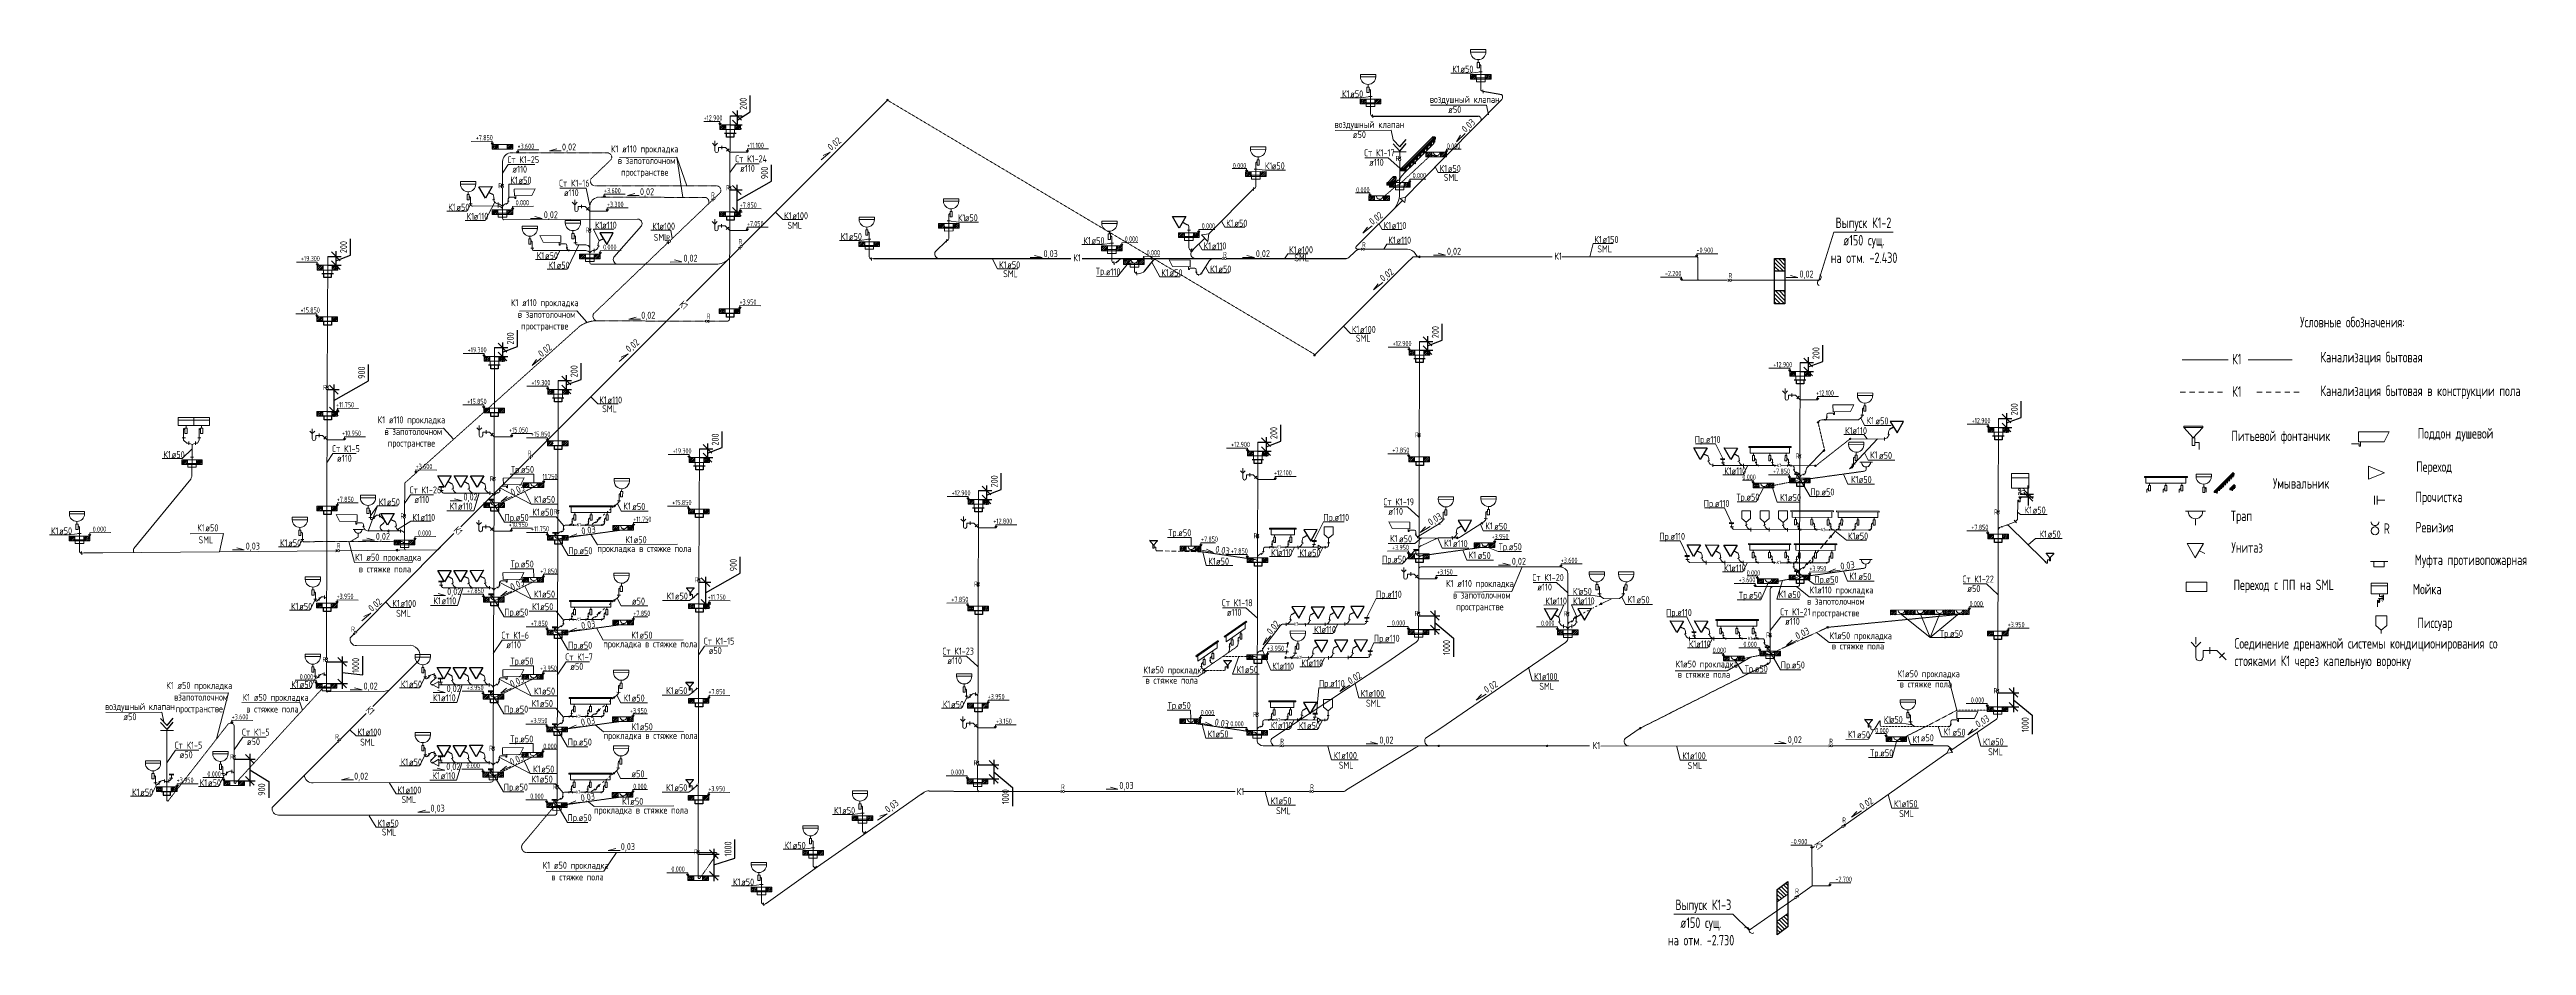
# Model space of a CAD drawing. Header units: millimetres. Extents: x -8689834 to 9419935, y -370377 to 166066.
# Drawn here: x -129427 to -58634, y -330520 to -304919 of the extents above; entities that cross this region are included whole.
import ezdxf

# ---------------------------------------------------------------- set-up
doc = ezdxf.new("R2010")
doc.units = ezdxf.units.MM
doc.header["$MEASUREMENT"] = 0
doc.linetypes.add('01_base$0$DASHED2', pattern=[0.375, 0.25, -0.125])
doc.linetypes.add('штриховая 50', pattern=[1, 0.5, -0.5])
doc.layers.get('0').update_dxf_attribs({"color": 250, "lineweight": 9})
for name, color, linetype, lineweight in [('_0', 250, 'Continuous', 9), ('__Text VK', 7, 'Continuous', 30), ('_ВК-Text К1', 7, 'Continuous', 30), ('_ВК-К1', 14, 'Continuous', 40), ('_ВК-К3', 30, 'Continuous', 40), ('_ВК-переход на SML', 3, 'Continuous', 30), ('_ВК-противопожарные муфты', 1, 'Continuous', 30), ('_Санпр', 7, 'Continuous', 30), ('_Сантехника', 7, 'Continuous', 30), ('ВК_канализация', 32, 'Continuous', 30), ('тх разм', 250, 'Continuous', 9)]:
    doc.layers.add(name, color=color, linetype=linetype, lineweight=lineweight)
for name, color, linetype in [('PDF __Арматура', 7, 'Continuous'), ('PDF __ВК-переход с ПП на  SML', 3, 'Continuous'), ('PDF __ВК-противопожарные муфты', 1, 'Continuous'), ('PDF __К14', 3, 'Continuous'), ('PDF __Санпр', 7, 'Continuous'), ('PDF __Сантехника', 7, 'Continuous'), ('PDF _TEKSTBK', 7, 'Continuous'), ('АР_Кровля дорожки', 245, 'Continuous')]:
    doc.layers.add(name, color=color, linetype=linetype)
doc.layers.add('PDF __ВК-К1', color=7, linetype='Continuous', true_color=0xb80000)
doc.styles.add('ISOCPEUR', font='isocpeur.ttf', dxfattribs={"width": 0.7})
doc.styles.add('RomanS', font='isocpeur.ttf')
doc.styles.add('ГОСТ 2.304', font='isocpeur.ttf', dxfattribs={"width": 0.7})
doc.styles.add('ГОСТ М100', font='ARIALN.TTF')
doc.dimstyles.new('ISO-25', dxfattribs={"dimtxt": 70, "dimasz": 30, "dimexe": 50, "dimexo": 50, "dimgap": 5, "dimtad": 1, "dimdec": 0, "dimdsep": 46, "dimtxsty": 'ГОСТ М100', "dimblk": 'OBLIQUE', "dimcen": 30, "dimdle": 50, "dimadec": 0, "dimazin": 0, "dimtfac": 1, "dimtdec": 0, "dimtmove": 1, "dimatfit": 3, "dimldrblk": 'OBLIQUE', "dimfxl": 1, "dimarcsym": 0})
doc.dimstyles.new('СПДС', dxfattribs={"dimscale": 100, "dimtxt": 2.5, "dimasz": 2.5, "dimexe": 1.5, "dimexo": 0, "dimgap": 1, "dimtad": 1, "dimdec": 0, "dimrnd": 1, "dimtxsty": 'ГОСТ 2.304', "dimblk": 'OBLIQUE', "dimcen": 2.5, "dimdle": 1.5, "dimadec": 0, "dimazin": 2, "dimtfac": 0.75, "dimtdec": 0, "dimtmove": 1, "dimatfit": 3, "dimfxl": 1, "dimtolj": 1, "dimarcsym": 1})

msp = doc.modelspace()

# ---------------------------------------------------------------- texts
at = {"layer": '__Text VK', "lineweight": 13, "style": 'RomanS', "oblique": 7, "width": 0.85}
for p in [(-80066.5, -316850.1, 0), (-78804.9, -318683.3, 0), (-80074.4, -319623.2, 0), (-80890.5, -321792.6, 0)]:
    msp.add_text('К1', height=98, rotation=359.783386, dxfattribs=at).set_placement(p)
for p in [(-114367.2, -318545.2, 0), (-94365.4, -319181.8, 0), (-114374.4, -321248, 0), (-93870.6, -321383, 0), (-93774.9, -322338, 0), (-114382.4, -324021.1, 0), (-94380.2, -324116.8, 0), (-114388.8, -326183.1, 0)]:
    msp.add_text('К1', height=98, dxfattribs=at).set_placement(p)
at = {"layer": 'ВК_канализация', "color": 18, "ltscale": 100, "true_color": 0x000000, "attachment_point": 4, "style": 'ISOCPEUR'}
for s, insert, char_height, width in [('К1', (-89337.4, -305475.7), 200, 5891.51), ('\\pxi-1,l1,t1,5;ø50', (-89104.2, -305478.9), 200, 7500), ('К1', (-92487.9, -306184.1), 200, 5891.51), ('\\pxi-1,l1,t1,5;ø50', (-92254.7, -306187.3), 200, 7500), ('воздушный клапан', (-89976.2, -306370.2), 200, 5891.51), ('воздушный клапан', (-92700.9, -307086.7), 200, 5891.51), ('\\pxi-1,l1,t1,5;ø50', (-89451.4, -306632.7), 200, 7500), ('0,02', (-114780, -307726.7), 200, 5891.51), ('\\pxi-1,l1,qc,t1,5;К1 ø110 прокладка\\P\\pi0,l0,tz; в запотолочном \\Pпространстве', (-113233.3, -308119), 200, 1634.997), ('Ст К1-24', (-109827.5, -308040.6), 200, 5891.51), ('\\pxi-1,l1,t1,5;ø50', (-92176.1, -307349.1), 200, 7500), ('Ст К1-17', (-91853.8, -307869.5), 200, 5891.51), ('Ст К1-25', (-116338.3, -308065.1), 200, 5891.51), ('К1', (-116257.8, -308650.3, 0), 200, 5891.51), ('\\pxi-1,l1,t1,5;ø110', (-116198, -308337.5), 200, 7500), ('\\pxi-1,l1,t1,5;ø50', (-116024.6, -308653.5, 0), 200, 7500), ('Ст К1-16', (-114864.1, -308736.8), 200, 5891.51), ('\\pxi-1,l1,t1,5;ø110', (-109687.3, -308313), 200, 7500), ('\\pxi-1,l1,t1,5;ø110', (-91713.5, -308141.9), 200, 7500), ('SML', (-89578.4, -308573.7), 200, 5891.51), ('К1', (-118033.4, -309423, 0), 200, 5891.51), ('\\pxi-1,l1,t1,5;ø50', (-117800.2, -309426.1, 0), 200, 7500), ('\\pxi-1,l1,t1,5;ø110', (-114723.8, -309009.2), 200, 7500), ('0,02', (-112551.5, -309004.2), 200, 5891.51), ('К1', (-117507, -309686.1, 0), 200, 5891.51), ('\\pxi-1,l1,t1,5;ø110', (-117305, -309683.4, 0), 200, 7500), ('0,02', (-115300.7, -309663.1), 200, 5891.51), ('К1', (-113836.9, -309937.8, 0), 200, 5891.51), ('\\pxi-1,l1,t1,5;ø110', (-113634.9, -309935.1, 0), 200, 7500), ('К1', (-112201, -309969.3, 0), 200, 5891.51), ('\\pxi-1,l1,t1,5;ø100', (-111999, -309966.6, 0), 200, 7500), ('SML', (-108337.2, -309942.1), 200, 5891.51), ('Выпуск К1-2', (-78379.9, -309910.3), 300, 5891.51), ('К1', (-115500.8, -310805.9, 0), 200, 5891.51), ('\\pxi-1,l1,t1,5;ø50', (-115267.6, -310809, 0), 200, 7500), ('SML', (-112158.6, -310285.6), 200, 5891.51), ('К1', (-106813.8, -310261.4), 200, 5891.51), ('\\pxi-1,l1,t1,5;ø50', (-106580.6, -310264.6), 200, 7500), ('0,03', (-101017.9, -310775), 200, 5891.51), ('К1', (-100167, -310869.1), 200, 5891.51), ('К1', (-99880.1, -310378.5), 200, 5891.51), ('\\pxi-1,l1,t1,5;ø50', (-99646.9, -310381.6), 200, 7500), ('0,02', (-94950.1, -310773.6), 200, 5891.51), ('SML', (-93849.7, -310871.5), 200, 5891.51), ('0,02', (-89487.4, -310706.6), 200, 5891.51), ('К1', (-86416.7, -310823), 200, 5891.51), ('SML', (-85189, -310616.1), 200, 5891.51), ('К1', (-115166.8, -311079.4, 0), 200, 5891.51), ('\\pxi-1,l1,t1,5;ø50', (-114933.6, -311082.6, 0), 200, 7500), ('0,02', (-111308.9, -310904.9), 200, 5891.51), ('SML', (-102171.4, -311324.7), 200, 5891.51), ('Тр.', (-99524.2, -311279.5), 200, 5891.51), ('\\pxi-1,l1,t1,5;ø110', (-99236.7, -311270.2), 200, 7500), ('0,02', (-79412.3, -311357.3), 200, 5891.51), ('\\pxi-1,l1,qc,t1,5;К1 ø110 прокладка\\P\\pi0,l0,tz; в запотолочном \\Pпространстве', (-116091.7, -312513.2), 200, 1634.997), ('0,02', (-112515.9, -312534.5), 200, 5891.51), ('SML', (-92089.6, -313167.6), 200, 5891.51), ('\\pxi-1,l1,qc,t1,5;К1 ø110 прокладка\\P\\pi0,l0,tz; в запотолочном \\Pпространстве', (-119901.4, -315859.7), 200, 1634.997), ('SML', (-113632.3, -315183.1), 200, 5891.51), ('К1', (-78108.6, -315807.7, 0), 200, 5891.51), ('\\pxi-1,l1,t1,5;ø110', (-77901.4, -315808.5, 0), 200, 7500), ('К1', (-77496, -315519.3, 0), 200, 5891.51), ('\\pxi-1,l1,t1,5;ø50', (-77239.6, -315533.2, 0), 200, 7500), ('К1', (-126170.9, -316489.9), 200, 5891.51), ('\\pxi-1,l1,t1,5;ø50', (-125937.7, -316493.1), 200, 7500), ('Ст К1-5', (-121350, -316324.4), 200, 5891.51), ('\\pxi-1,l1,t1,5;Пр.ø110', (-82403.8, -316087, 0), 200, 5891.51), ('К1', (-77395.4, -316503.1, 0), 200, 5891.51), ('\\pxi-1,l1,t1,5;ø50', (-77139, -316516.9, 0), 200, 7500), ('\\pxi-1,l1,t1,5;ø110', (-121209.8, -316596.8), 200, 7500), ('\\pxi-1,l1,t1,5;Тр.ø50', (-116239.1, -316944.1), 200, 5891.51), ('К1', (-81563.5, -316958.8, 0), 200, 5891.51), ('\\pxi-1,l1,t1,5;ø110', (-81356.3, -316959.6, 0), 200, 7500), ('К1', (-77941.5, -317204.4, 0), 200, 5891.51), ('\\pxi-1,l1,t1,5;ø50', (-77721.5, -317206.6, 0), 200, 7500), ('К1', (-120018.9, -317845, 0), 200, 5891.51), ('\\pxi-1,l1,t1,5;ø50', (-119785.7, -317848.1, 0), 200, 7500), ('Ст К1-26', (-119135.3, -317504.3), 200, 5891.51), ('\\pxi-1,l1,t1,5;ø110', (-118995.1, -317776.8), 200, 7500), ('0,02', (-117595.1, -317726.5, 0), 200, 5891.51), ('К1', (-115584.2, -317773.3), 200, 5891.51), ('\\pxi-1,l1,t1,5;ø50', (-115351.1, -317776.5), 200, 7500), ('Ст К1-19', (-91303.1, -317844.1), 200, 5891.51), ('\\pxi-1,l1,t1,5;Пр.ø110', (-82148.6, -317916.4, 0), 200, 5891.51), ('\\pxi-1,l1,t1,5;Тр.ø50', (-81218, -317736.5, 0), 200, 5891.51), ('К1', (-79966.2, -317716.9, 0), 200, 5891.51), ('\\pxi-1,l1,t1,5;ø50', (-79740.7, -317720.5, 0), 200, 7500), ('\\pxi-1,l1,t1,5;Пр.ø50', (-79102.6, -317589.3), 200, 5891.51), ('К1', (-119057.5, -318285.3), 200, 5891.51), ('\\pxi-1,l1,t1,5;ø110', (-118824.3, -318288.5), 200, 7500), ('К1', (-117987.8, -317964.5, 0), 200, 5891.51), ('\\pxi-1,l1,t1,5;ø110', (-117754.6, -317967.6, 0), 200, 7500), ('\\pxi-1,l1,t1,5;Пр.ø50', (-116422.4, -318319.3), 200, 5891.51), ('К1', (-115629.2, -318135.3, 0), 200, 5891.51), ('\\pxi-1,l1,t1,5;ø50', (-115396, -318138.4, 0), 200, 7500), ('К1', (-113029.7, -317964.3, 0), 200, 5891.51), ('\\pxi-1,l1,t1,5;ø50', (-112773.3, -317978.2), 200, 7500), ('\\pxi-1,l1,t1,5;Пр.ø110', (-93018.8, -318315.8, 0), 200, 5891.51), ('\\pxi-1,l1,t1,5;ø110', (-91162.9, -318116.6), 200, 7500), ('К1', (-88393.6, -318531.3, 0), 200, 5891.51), ('\\pxi-1,l1,t1,5;ø50', (-88137.2, -318545.1, 0), 200, 7500), ('К1', (-72980.5, -318076.8, 0), 200, 5891.51), ('\\pxi-1,l1,t1,5;ø50', (-72747.3, -318079.9, 0), 200, 7500), ('К1', (-129387.9, -318671.1), 200, 5891.51), ('\\pxi-1,l1,t1,5;ø50', (-129154.7, -318674.3), 200, 7500), ('SML', (-125167.2, -318929.5), 200, 5891.51), ('0,03', (-123820.3, -319130.7), 200, 5891.51), ('К1', (-122841.7, -319015.2), 200, 5891.51), ('\\pxi-1,l1,t1,5;ø50', (-122608.5, -319018.3), 200, 7500), ('0,02', (-120100.9, -318852.2), 200, 5891.51), ('\\pxi-1,l1,t1,5;Пр.ø50', (-114600.2, -319268), 200, 5891.51), ('прокладка в стяжке пола', (-113769.3, -319204), 200, 5891.51), ('К1', (-112967.4, -318923.3), 200, 5891.51), ('\\pxi-1,l1,t1,5;ø50', (-112734.2, -318926.5), 200, 7500), ('\\pxi-1,l1,t1,5;Тр.ø50', (-97454.8, -318752.8, 0), 200, 5891.51), ('К1', (-94516.3, -319295.1, 0), 200, 5891.51), ('\\pxi-1,l1,t1,5;ø110', (-94324.2, -319291.1), 200, 7500), ('К1', (-93706.8, -319299.9, 0), 200, 5891.51), ('\\pxi-1,l1,t1,5;ø50', (-93473.7, -319303.1, 0), 200, 7500), ('К1', (-91114.3, -318888.1, 0), 200, 5891.51), ('\\pxi-1,l1,t1,5;ø50', (-90857.9, -318901.9, 0), 200, 7500), ('К1', (-89571.6, -319021.8, 0), 200, 5891.51), ('\\pxi-1,l1,t1,5;ø110', (-89315.2, -319035.7, 0), 200, 7500), ('К1', (-88865.7, -319362.8, 0), 200, 5891.51), ('\\pxi-1,l1,t1,5;Тр.ø50', (-88008.2, -319153.1, 0), 200, 5891.51), ('\\pxi-1,l1,t1,5;Пр.ø110', (-83418.2, -318856.3, 0), 200, 5891.51), ('К1', (-78028.8, -318819.4, 0), 200, 5891.51), ('\\pxi-1,l1,t1,5;ø50', (-77821.6, -318820.2, 0), 200, 7500), ('К1', (-72552.6, -318763.4, 0), 200, 5891.51), ('\\pxi-1,l1,t1,5;ø50', (-72319.5, -318766.6, 0), 200, 7500), ('\\pxi-1,l1,t1,5;К1 ø50 прокладка\\P\\pi0,l0,tz; в стяжке пола', (-120695.8, -319594.4), 200, 5891.51), ('\\pxi-1,l1,t1,5;Тр.ø50', (-116246.9, -319646.9), 200, 5891.51), ('К1', (-96309.9, -319541.5, 0), 200, 5891.51), ('\\pxi-1,l1,t1,5;ø50', (-96088.7, -319541.1, 0), 200, 7500), ('\\pxi-1,l1,t1,5;Пр.ø50', (-91343.1, -319511.2), 200, 5891.51), ('\\pxi-1,l1,t1,5;ø50', (-88609.3, -319376.7, 0), 200, 7500), ('0,02', (-87633.5, -319565.8), 200, 5891.51), ('Ст К1-20', (-87045.1, -320005.3), 200, 5891.51), ('К1', (-81571.5, -319732, 0), 200, 5891.51), ('\\pxi-1,l1,t1,5;ø110', (-81364.3, -319732.8, 0), 200, 7500), ('\\pxi-1,l1,t1,5;Пр.ø50', (-78984.6, -320087.5), 200, 5891.51), ('К1', (-77985.8, -319965.9, 0), 200, 5891.51), ('\\pxi-1,l1,t1,5;ø50', (-77729.5, -319979.7, 0), 200, 7500), ('Ст К1-22', (-74755.4, -320048.6), 200, 5891.51), ('К1', (-118455.9, -320668.1, 0), 200, 5891.51), ('\\pxi-1,l1,t1,5;ø110', (-118222.7, -320671.3, 0), 200, 7500), ('0,02', (-118063.2, -320430.1), 200, 5891.51), ('К1', (-115584.2, -320476.1), 200, 5891.51), ('\\pxi-1,l1,t1,5;ø50', (-115351.1, -320479.2), 200, 7500), ('\\pxi-1,l1,t1,5;ø50', (-112780.5, -320681), 200, 7500), ('К1', (-111787.9, -320533.3, 0), 200, 5891.51), ('\\pxi-1,l1,t1,5;ø50', (-111554.7, -320536.5, 0), 200, 7500), ('Ст К1-18', (-95919.7, -320727.6), 200, 5891.51), ('\\pxi-1,l1,t1,5;Пр.ø110', (-91514.5, -320510.7, 0), 200, 5891.51), ('\\pxi-1,l1,qc,t1,5;К1 ø110 прокладка\\P\\pi0,l0,tz; в запотолочном \\Pпространстве', (-89363.8, -320535.4), 200, 1634.997), ('\\pxi-1,l1,t1,5;ø110', (-86904.9, -320277.7), 200, 7500), ('К1', (-86678.8, -320678.5, 0), 200, 5891.51), ('\\pxi-1,l1,t1,5;ø110', (-86476.7, -320675.8, 0), 200, 7500), ('К1', (-85887.8, -320675.5, 0), 200, 5891.51), ('\\pxi-1,l1,t1,5;ø110', (-85685.8, -320672.8, 0), 200, 7500), ('К1', (-84325, -320629.4, 0), 200, 5891.51), ('\\pxi-1,l1,t1,5;ø50', (-84068.6, -320643.3, 0), 200, 7500), ('\\pxi-1,l1,t1,5;Тр.ø50', (-81145.3, -320542.8, 0), 200, 5891.51), ('К1', (-80005, -320479.7, 0), 200, 5891.51), ('\\pxi-1,l1,t1,5;ø50', (-79748.6, -320493.6, 0), 200, 7500), ('К1ø110 прокладка ', (-79123, -320389.5), 200, 7500), ('\\pxqc;в запотолочном \\Pпространстве', (-79102.8, -320878), 200, 1459.129), ('\\pxi-1,l1,t1,5;ø50', (-74615.2, -320321), 200, 7500), ('К1', (-122526.2, -320828.4, 0), 200, 5891.51), ('\\pxi-1,l1,t1,5;ø50', (-122293, -320831.6, 0), 200, 7500), ('SML', (-119521.3, -321028), 200, 5891.51), ('\\pxi-1,l1,t1,5;Пр.ø50', (-116430.2, -321022.1), 200, 5891.51), ('К1', (-115636.4, -320836.3, 0), 200, 5891.51), ('\\pxi-1,l1,t1,5;ø50', (-115403.2, -320839.4, 0), 200, 7500), ('\\pxi-1,l1,t1,5;ø110', (-95779.5, -321000), 200, 7500), ('К1', (-93284.3, -321490.9, 0), 200, 5891.51), ('\\pxi-1,l1,t1,5;ø110', (-93077.1, -321491.7, 0), 200, 7500), ('\\pxi-1,l1,t1,5;Пр.ø110', (-83223.7, -321031, 0), 200, 5891.51), ('Ст К1-21', (-79961.7, -320985.4), 200, 5891.51), ('\\pxi-1,l1,t1,5;ø110', (-79821.4, -321257.8), 200, 7500), ('Ст К1-6', (-116511.3, -321655.2), 200, 5891.51), ('\\pxi-1,l1,t1,5;ø110', (-116371.1, -321927.6), 200, 7500), ('\\pxi-1,l1,t1,5;Пр.ø50', (-114607.4, -321969), 200, 5891.51), ('прокладка в стяжке пола', (-113600.6, -321929.8), 200, 5891.51), ('К1', (-112798.6, -321649.1), 200, 5891.51), ('\\pxi-1,l1,t1,5;ø50', (-112565.4, -321652.2), 200, 7500), ('Ст К1-15', (-110727.3, -321821.8), 200, 5891.51), ('\\pxi-1,l1,t1,5;ø50', (-110587.1, -322094.2), 200, 7500), ('Ст К1-23', (-103907.3, -322109.3), 200, 5891.51), ('\\pxi-1,l1,t1,5;Пр.ø110', (-91575.8, -321769.5), 200, 5891.51), ('К1', (-82573.8, -321904.3, 0), 200, 5891.51), ('\\pxi-1,l1,t1,5;ø110', (-82366.7, -321905.1, 0), 200, 7500), ('К1ø50 прокладка ', (-78549.6, -321695.9), 200, 7500), ('в стяжке пола', (-78487.1, -321962.5), 200, 5891.51), ('\\pxi-1,l1,t1,5;Тр.ø50', (-75398.3, -321632.2), 200, 5891.51), ('\\pxi-1,l1,t1,5;Тр.ø50', (-116253.8, -322420), 200, 5891.51), ('Ст К1-7', (-114684.9, -322275.9), 200, 5891.51), ('\\pxi-1,l1,t1,5;ø50', (-114544.6, -322548.3), 200, 7500), ('\\pxi-1,l1,t1,5;ø110', (-103767.1, -322381.7), 200, 7500), ('К1ø50 прокладка ', (-98164.3, -322674.6), 200, 7500), ('К1', (-95498.5, -322636.5, 0), 200, 5891.51), ('\\pxi-1,l1,t1,5;ø50', (-95265.3, -322639.7, 0), 200, 7500), ('К1', (-94482.4, -322536, 0), 200, 5891.51), ('\\pxi-1,l1,t1,5;ø110', (-94275.2, -322536.8, 0), 200, 7500), ('К1', (-93651.6, -322448.1, 0), 200, 5891.51), ('\\pxi-1,l1,t1,5;ø110', (-93444.4, -322448.9, 0), 200, 7500), ('К1', (-86998, -322833.7, 0), 200, 5891.51), ('\\pxi-1,l1,t1,5;ø100', (-86776.8, -322833.4, 0), 200, 7500), ('К1ø50 прокладка ', (-82953.8, -322504.5, 0), 200, 7500), ('в стяжке пола', (-82891.3, -322771.1, 0), 200, 5891.51), ('\\pxi-1,l1,t1,5;Тр.ø50', (-80977.2, -322641.3, 0), 200, 5891.51), ('\\pxi-1,l1,t1,5;Пр.ø50', (-79947.5, -322532.9), 200, 5891.51), ('К1ø50 прокладка ', (-76609.8, -322782.6, 0), 200, 7500), ('\\pxi-1,l1,qc,t1,5;К1 ø50 прокладка\\P\\pi0,l0,tz; взапотолочном\\Pпространстве', (-125992, -323450.6), 200, 1685.656), ('\\pxi-1,l1,t1,5;К1 ø50 прокладка\\P\\pi0,l0,tz; в стяжке пола', (-123911.4, -323596.8), 200, 5891.51), ('К1', (-122512.4, -323061.2, 0), 200, 5891.51), ('\\pxi-1,l1,t1,5;ø50', (-122279.2, -323064.3, 0), 200, 7500), ('0,02', (-120452.6, -323129.7), 200, 5891.51), ('К1', (-119386.9, -323048.5, 0), 200, 5891.51), ('\\pxi-1,l1,t1,5;ø50', (-119153.7, -323051.6, 0), 200, 7500), ('К1', (-118470.9, -323441.3, 0), 200, 5891.51), ('\\pxi-1,l1,t1,5;ø110', (-118237.7, -323444.4, 0), 200, 7500), ('0,02', (-118078.2, -323203.2), 200, 5891.51), ('К1', (-115644, -323601.5, 0), 200, 5891.51), ('К1', (-115584.2, -323249.2), 200, 5891.51), ('\\pxi-1,l1,t1,5;ø50', (-115410.8, -323604.7, 0), 200, 7500), ('\\pxi-1,l1,t1,5;ø50', (-115351.1, -323252.4), 200, 7500), ('К1', (-113023.2, -323447.9), 200, 5891.51), ('\\pxi-1,l1,t1,5;ø50', (-112790, -323451), 200, 7500), ('К1', (-111804.7, -323236.1, 0), 200, 5891.51), ('\\pxi-1,l1,t1,5;ø50', (-111571.5, -323239.2, 0), 200, 7500), ('в стяжке пола', (-98101.8, -322941.2), 200, 5891.51), ('\\pxi-1,l1,t1,5;Пр.ø110', (-93145.1, -323058.8), 200, 5891.51), ('К1', (-91952.3, -323316, 0), 200, 5891.51), ('SML', (-91800.8, -323597.1), 200, 5891.51), ('\\pxi-1,l1,t1,5;ø100', (-91731.1, -323315.7, 0), 200, 7500), ('SML', (-86846.5, -323114.8), 200, 5891.51), ('в стяжке пола', (-76547.3, -323049.1, 0), 200, 5891.51), ('воздушный клапан', (-127840.7, -323720.5), 200, 5891.51), ('\\pxi-1,l1,t1,5;ø50', (-127316, -323983), 200, 7500), ('\\pxi-1,l1,t1,5;Пр.ø50', (-116437.1, -323795.2), 200, 5891.51), ('К1', (-112790.8, -324267.4), 200, 5891.51), ('\\pxi-1,l1,t1,5;ø50', (-112557.7, -324270.5), 200, 7500), ('К1', (-103895.3, -323626.7, 0), 200, 5891.51), ('\\pxi-1,l1,t1,5;ø50', (-103662.1, -323629.8, 0), 200, 7500), ('\\pxi-1,l1,t1,5;Тр.ø50', (-97469.7, -323687.9, 0), 200, 5891.51), ('К1', (-94531.2, -324230.2, 0), 200, 5891.51), ('\\pxi-1,l1,t1,5;ø110', (-94324, -324231, 0), 200, 7500), ('К1', (-93721.7, -324235, 0), 200, 5891.51), ('\\pxi-1,l1,t1,5;ø50', (-93488.5, -324238.2, 0), 200, 7500), ('Ст К1-5', (-125850, -324797.3), 200, 5891.51), ('Ст К1-5', (-123925.7, -324423.9), 200, 5891.51), ('\\pxi-1,l1,t1,5;ø50', (-123785.4, -324696.3), 200, 7500), ('SML', (-120548.1, -324710.3), 200, 5891.51), ('\\pxi-1,l1,t1,5;Тр.ø50', (-116260.9, -324646.8), 200, 5891.51), ('\\pxi-1,l1,t1,5;Пр.ø50', (-114615.1, -324734.2, 0), 200, 5891.51), ('прокладка в стяжке пола', (-113592.8, -324548.1), 200, 5891.51), ('К1', (-96324.7, -324476.6, 0), 200, 5891.51), ('\\pxi-1,l1,t1,5;ø50', (-96103.5, -324476.2, 0), 200, 7500), ('0,02', (-91417.8, -324673.8), 200, 5891.51), ('К1', (-85322.3, -324805.7), 200, 5891.51), ('0,02', (-79747.1, -324661.3), 200, 5891.51), ('К1', (-78027, -324484.8, 0), 200, 5891.51), ('\\pxi-1,l1,t1,5;ø50', (-77770.6, -324498.7), 200, 7500), ('\\pxi-1,l1,t1,5;Тр.ø50', (-77392.2, -325045.5), 200, 5891.51), ('К1', (-76183.4, -324631.2, 0), 200, 5891.51), ('\\pxi-1,l1,t1,5;ø50', (-75945.7, -324586.8), 200, 7500), ('К1', (-75294.9, -324414.2, 0), 200, 5891.51), ('\\pxi-1,l1,t1,5;ø50', (-75038.5, -324428.1), 200, 7500), ('К1', (-74171.1, -324703.8, 0), 200, 5891.51), ('SML', (-74019.6, -324984.9), 200, 5891.51), ('\\pxi-1,l1,t1,5;ø50', (-73949.9, -324703.4, 0), 200, 7500), ('\\pxi-1,l1,t1,5;ø50', (-125709.8, -325069.7), 200, 7500), ('0,02', (-120721.9, -325705.2), 200, 5891.51), ('К1', (-119387.2, -325275.2, 0), 200, 5891.51), ('\\pxi-1,l1,t1,5;ø50', (-119154, -325278.3, 0), 200, 7500), ('К1', (-118481.2, -325666.9, 0), 200, 5891.51), ('\\pxi-1,l1,t1,5;ø110', (-118248, -325670, 0), 200, 7500), ('0,02', (-118088.5, -325428.9), 200, 5891.51), ('К1', (-115607.3, -325475.9), 200, 5891.51), ('\\pxi-1,l1,t1,5;ø50', (-115374.1, -325479.1), 200, 7500), ('\\pxi-1,l1,t1,5;ø50', (-112795, -325616), 200, 7500), ('К1', (-92730.5, -325089.3, 0), 200, 5891.51), ('SML', (-92579, -325370.3), 200, 5891.51), ('\\pxi-1,l1,t1,5;ø100', (-92509.3, -325088.9, 0), 200, 7500), ('К1', (-82762.1, -325099.6, 0), 200, 5891.51), ('SML', (-82610.6, -325380.7), 200, 5891.51), ('\\pxi-1,l1,t1,5;ø100', (-82540.9, -325099.2, 0), 200, 7500), ('К1', (-127069.7, -326138.5), 200, 5891.51), ('\\pxi-1,l1,t1,5;ø50', (-126836.5, -326141.6), 200, 7500), ('К1', (-125132.9, -325867.5, 0), 200, 5891.51), ('\\pxi-1,l1,t1,5;ø50', (-124899.7, -325870.6, 0), 200, 7500), ('SML', (-119368.6, -326350.6), 200, 5891.51), ('\\pxi-1,l1,t1,5;Пр.ø50', (-116444.2, -326021.9), 200, 5891.51), ('К1', (-115650.8, -325763.5, 0), 200, 5891.51), ('\\pxi-1,l1,t1,5;ø50', (-115417.6, -325766.6, 0), 200, 7500), ('К1', (-113063.6, -326398.3), 200, 5891.51), ('\\pxi-1,l1,t1,5;ø50', (-112830.4, -326401.4), 200, 7500), ('К1', (-111804.7, -326009.2, 0), 200, 5891.51), ('\\pxi-1,l1,t1,5;ø50', (-111571.5, -326012.4, 0), 200, 7500), ('0,03', (-98850, -325970.1), 200, 5891.51), ('К1', (-95496.3, -326122.4), 200, 5891.51), ('К1', (-94523.3, -326387.3, 0), 200, 5891.51), ('\\pxi-1,l1,t1,5;ø50', (-94302.1, -326386.9, 0), 200, 7500), ('0,03', (-118538.6, -326622), 200, 5891.51), ('\\pxi-1,l1,t1,5;Пр.ø50', (-114621.9, -326896.2, 0), 200, 5891.51), ('прокладка в стяжке пола', (-113865.5, -326679), 200, 5891.51), ('К1', (-107008.4, -326660.6), 200, 5891.51), ('\\pxi-1,l1,t1,5;ø50', (-106775.2, -326663.7), 200, 7500), ('SML', (-94371.8, -326668.4), 200, 5891.51), ('К1', (-76714.6, -326470.5, 0), 200, 5891.51), ('SML', (-76563.1, -326751.6), 200, 5891.51), ('\\pxi-1,l1,t1,5;ø150', (-76493.5, -326470.1, 0), 200, 7500), ('SML', (-119932, -327279.2), 200, 5891.51), ('0,03', (-113100.2, -327718), 200, 5891.51), ('К1', (-108421, -327656), 200, 5891.51), ('\\pxi-1,l1,t1,5;ø50', (-108187.8, -327659.2), 200, 7500), ('\\pxi-1,l1,qc,t1,5;К1 ø50 прокладка\\P\\pi0,l0,tz; в стяжке пола', (-115765.7, -328395.2), 200, 2751.532), ('К1', (-109895.9, -328703.8), 200, 5891.51), ('\\pxi-1,l1,t1,5;ø50', (-109662.7, -328707), 200, 7500), ('Выпуск К1-3', (-82959, -329398.4), 300, 5891.51)]:
    msp.add_mtext(s, dxfattribs=dict(at, insert=insert, char_height=char_height, width=width))
at = {"layer": 'ВК_канализация', "color": 18, "ltscale": 100, "true_color": 0x000000, "style": 'ISOCPEUR'}
for s, insert, char_height, width, attachment_point, rotation in [('\\pxi-1,l1,t1,5;+12.900', (-110734.9, -306873.9), 150, 7500, 4, 0.041938), ('0,03', (-89011.5, -307246.2, 0), 200, 5891.51, 4, 42.771831), ('+7.850', (-117243.4, -307439), 150, 7500, 4, 0.381112), ('\\pxi-1,l1,t1,5;+3.600', (-115574.7, -307684.4), 150, 7500, 6, 359.358033), ('\\pxi-1,l1,t1,5;+11.100', (-109010.8, -307657.4), 150, 7500, 6, 359.94981), ('0,02', (-107137.4, -307758.4), 200, 5891.51, 4, 39.769164), ('\\pxi-1,l1,t1,5;0.000', (-89106.3, -307676.9), 150, 7500, 6, 359.958062), ('\\pxi-1,l1,t1,5;0.000', (-95607.4, -308236.6), 150, 7500, 4, 0.327795), ('К1', (-94478.7, -308242.8), 200, 5891.51, 6, 0.268743), ('\\pxi-1,l1,t1,5;ø50', (-94123.9, -308242.4), 200, 7500, 6, 0.268743), ('\\pxi-1,l1,t1,5;0.000', (-90083.7, -308517.1), 150, 7500, 6, 0.504662), ('\\pxi-1,l1,t1,5;0.000', (-115721.9, -309293.6), 150, 7500, 6, 0.43289), ('\\pxi-1,l1,t1,5;+3.600', (-113101.4, -308952.7), 150, 7500, 6, 359.358033), ('\\pxi-1,l1,t1,5;+3.300', (-113019.2, -309343.2), 150, 7500, 6, 359.94981), ('+7.850', (-109214.8, -309363.8), 150, 7500, 6, 359.618888), ('\\pxi-1,l1,t1,5;0.000', (-92082.9, -308927), 150, 7500, 4, 0.327795), ('\\pxi-1,l1,t1,5;+7.050', (-109018.3, -309895.9), 150, 7500, 6, 359.94981), ('К1', (-103252.1, -309725.3), 200, 5891.51, 6, 0.268743), ('\\pxi-1,l1,t1,5;ø50', (-102897.3, -309724.9), 200, 7500, 6, 0.268743), ('\\pxi-1,l1,t1,5;0.000', (-96113.8, -309958.4), 150, 7500, 6, 0.504662), ('0,02', (-91663.2, -309881.2), 200, 5891.51, 4, 37.664428), ('\\pxi-1,l1,t1,5;0.000', (-113222.3, -310564.4), 150, 7500, 6, 0.43289), ('\\pxi-1,l1,t1,5;0.000', (-98314.5, -310331.5), 150, 7500, 6, 0.504662), ('\\pxi-1,l1,t1,5;0.000', (-97687.8, -310722.5), 150, 7500, 6, 0.504662), ('-0.900', (-81878.7, -310654), 150, 7500, 6, 359.618888), ('\\pxi-1,l1,t1,5;+19.300', (-122242.9, -310890.5), 150, 7500, 4, 0.041938), ('0,02', (-91356.4, -311499.8), 200, 5891.51, 4, 37.664428), ('\\pxi-1,l1,t1,5;-2.200', (-83255.9, -311318.2), 150, 7500, 4, 0.041938), ('К1', (-111378.1, -312146.9), 200, 5891.51, 4, 315), ('\\pxi-1,l1,t1,5;+3.950', (-109223, -312136.9), 150, 7500, 6, 359.618888), ('\\pxi-1,l1,t1,5;+15.850', (-122253.9, -312364.5), 150, 7500, 4, 0.041938), ('\\pxi-1,l1,t1,5;+19.300', (-117476.3, -313499.2), 150, 7500, 4, 0.041938), ('0,02', (-115410.8, -313659.5), 200, 5891.51, 4, 38.816568), ('0,02', (-112909.4, -313520.9), 200, 5891.51, 4, 39.769164), ('\\pxi-1,l1,t1,5;+12.900', (-91039.9, -313319.7), 150, 7500, 4, 0.041938), ('\\pxi-1,l1,t1,5;+12.900', (-80160.3, -313922.7), 150, 7500, 4, 0.041938), ('+11.750', (-120723.5, -315070.1), 150, 7500, 6, 359.618888), ('\\pxi-1,l1,t1,5;+15.850', (-117487.2, -314973.2), 150, 7500, 4, 0.041938), ('\\pxi-1,l1,t1,5;+19.300', (-115654.2, -314438.1), 150, 7500, 4, 0.041938), ('\\pxi-1,l1,t1,5;+12.100', (-78427.1, -314732.8), 150, 7500, 6, 359.94981), ('\\pxi-1,l1,t1,5;+15.050', (-115748.2, -315789.5), 150, 7500, 6, 359.94981), ('\\pxi-1,l1,t1,5;+12.900', (-74492.1, -315524.1), 150, 7500, 4, 0.041938), ('\\pxi-1,l1,t1,5;+10.950', (-120523.4, -315882), 150, 7500, 6, 359.94981), ('\\pxi-1,l1,t1,5;+15.850', (-115665.2, -315912.2), 150, 7500, 4, 0.041938), ('\\pxi-1,l1,t1,5;+19.300', (-111620.2, -316387.9), 150, 7500, 4, 0.041938), ('\\pxi-1,l1,t1,5;+12.900', (-95656.4, -316203.1), 150, 7500, 4, 0.041938), ('+7.850', (-91048.3, -316367), 150, 7500, 4, 0.098469), ('\\pxi-1,l1,t1,5;+3.600', (-118485.5, -316833.9), 150, 7500, 6, 359.358033), ('\\pxi-1,l1,t1,5;11.750', (-114909.3, -317122.3), 150, 7500, 6, 359.958062), ('\\pxi-1,l1,t1,5;+12.100', (-93923.3, -317013.2), 150, 7500, 6, 359.94981), ('\\pxi-1,l1,t1,5;0.000', (-81043.6, -317138.2, 0), 150, 7500, 4, 0.041938), ('+7.850', (-80168.7, -316970.1), 150, 7500, 4, 0.098469), ('+7.850', (-120731.3, -317772.9), 150, 7500, 6, 359.618888), ('0,03', (-116227.2, -317606.5), 200, 5891.51, 4, 24.481998), ('\\pxi-1,l1,t1,5;+15.850', (-111631.1, -317861.9), 150, 7500, 4, 0.041938), ('\\pxi-1,l1,t1,5;+12.900', (-103644.1, -317584.8), 150, 7500, 4, 0.041938), ('\\pxi-1,l1,t1,5;0.000', (-127809.5, -318622.1), 150, 7500, 6, 0.43289), ('К1', (-117823.9, -318592.7), 200, 5891.51, 4, 315), ('\\pxi-1,l1,t1,5;+10.950', (-115756, -318492.3), 150, 7500, 6, 359.94981), ('+11.750', (-115666.7, -318613.6), 150, 7500, 4, 0.076136), ('0,03', (-114221.6, -318705.4), 200, 5891.51, 4, 8.373643), ('+11.750', (-112742.2, -318340.2), 150, 7500, 4, 0.076136), ('\\pxi-1,l1,t1,5;+12.800', (-101910.9, -318394.9), 150, 7500, 6, 359.94981), ('0,03', (-89995.3, -318461.8, 0), 200, 5891.51, 4, 31.695248), ('+7.850', (-74500.5, -318571.5), 150, 7500, 4, 0.098469), ('\\pxi-1,l1,t1,5;0.000', (-118518.9, -318732.8), 150, 7500, 6, 0.43289), ('+7.850', (-96518.6, -318909.2), 150, 7500, 4, 0.098469), ('0,03', (-96107.3, -319211.4, 0), 200, 5891.51, 4, 349.783356), ('+7.850', (-95664.8, -319250.5), 150, 7500, 4, 0.098469), ('\\pxi-1,l1,t1,5;+3.950', (-91057.4, -319150.5), 150, 7500, 4, 0.876577), ('\\pxi-1,l1,t1,5;+3.950', (-87728.8, -318836.3, 0), 150, 7500, 6, 359.958062), ('\\pxi-1,l1,t1,5;+7.850', (-114917.2, -319825.1), 150, 7500, 6, 359.958062), ('\\pxi-1,l1,t1,5;+3.150', (-89322.3, -319846.2), 150, 7500, 6, 359.94981), ('\\pxi-1,l1,t1,5;+3.600', (-85756.5, -319517.1), 150, 7500, 6, 359.358033), ('\\pxi-1,l1,t1,5;0.000', (-80919.3, -319871.1, 0), 150, 7500, 4, 0.041938), ('\\pxi-1,l1,t1,5;+3.950', (-78646.4, -319750.4), 150, 7500, 6, 359.358033), ('0,03', (-78239.2, -319708, 0), 200, 5891.51, 4, 7.321431), ('\\pxi-1,l1,t1,5;+3.950', (-120739.5, -320546), 150, 7500, 6, 359.618888), ('0,02', (-120264.6, -320934.7), 200, 5891.51, 4, 39.769164), ('+7.850', (-117498, -320381.5), 150, 7500, 4, 0.381112), ('0,03', (-116235, -320309.3), 200, 5891.51, 4, 24.481998), ('+11.750', (-110100.8, -320567.5), 150, 7500, 6, 359.618888), ('+7.850', (-103652.4, -320632.2), 150, 7500, 4, 0.098469), ('К1', (-85675.9, -320406.2, 0), 200, 5891.51, 6, 359.733023), ('\\pxi-1,l1,t1,5;ø50', (-85347.4, -320404.6, 0), 200, 7500, 6, 359.733023), ('\\pxi-1,l1,t1,5;+3.600', (-81150.2, -320072.8), 150, 7500, 4, 0.041938), ('\\pxi-1,l1,t1,5;0.000', (-74168.4, -320754.6, 0), 150, 7500, 6, 359.958062), ('+7.850', (-115673.5, -321316.7), 150, 7500, 4, 0.098469), ('0,03', (-114228.8, -321406.4), 200, 5891.51, 4, 8.373643), ('+7.850', (-112743.1, -321029.9, 0), 150, 7500, 4, 0.098469), ('0,02', (-94570.2, -321599), 200, 5891.51, 4, 49.242127), ('\\pxi-1,l1,t1,5;0.000', (-91062.7, -321303.1), 150, 7500, 4, 0.041938), ('\\pxi-1,l1,t1,5;0.000', (-86799, -321310.9), 150, 7500, 4, 0.041938), ('\\pxi-1,l1,t1,5;+3.950', (-72978.3, -321351.9), 150, 7500, 6, 359.358033), ('\\pxi-1,l1,t1,5;+3.950', (-94142.6, -322030.9), 150, 7500, 6, 359.358033), ('\\pxi-1,l1,t1,5;0.000', (-81892.5, -322082.1, 0), 150, 7500, 4, 0.041938), ('\\pxi-1,l1,t1,5;0.000', (-81014.2, -321915), 150, 7500, 4, 0.041938), ('0,03', (-79502.6, -321709.6, 0), 200, 5891.51, 4, 26.536247), ('\\pxi-1,l1,t1,5;0.000', (-122276.6, -322840.8), 150, 7500, 4, 0.041938), ('\\pxi-1,l1,t1,5;+3.950', (-114924, -322598.2), 150, 7500, 6, 359.958062), ('0,02', (-92289.9, -322999.9), 200, 5891.51, 4, 31.695248), ('\\pxi-1,l1,t1,5;+3.950', (-117504.7, -323150.2), 150, 7500, 4, 0.049553), ('0,03', (-116241.9, -323082.5), 200, 5891.51, 4, 24.481998), ('+7.850', (-110108.6, -323270.3), 150, 7500, 6, 359.618888), ('\\pxi-1,l1,t1,5;+3.950', (-102130.2, -323412.5), 150, 7500, 6, 359.358033), ('0,02', (-88393.8, -323251), 200, 5891.51, 4, 31.695248), ('\\pxi-1,l1,t1,5;0.000', (-74515, -323507.6), 150, 7500, 4, 0.041938), ('\\pxi-1,l1,t1,5;+3.600', (-123744.2, -323989.4), 150, 7500, 6, 359.358033), ('К1', (-120336.5, -323729.9), 200, 5891.51, 4, 315), ('\\pxi-1,l1,t1,5;+3.950', (-115681, -324093.6), 150, 7500, 4, 0.381112), ('0,03', (-114236.5, -324171.6), 200, 5891.51, 4, 8.373643), ('\\pxi-1,l1,t1,5;+3.950', (-112354.6, -323811.5, 0), 150, 7500, 6, 359.958062), ('\\pxi-1,l1,t1,5;+3.150', (-101924.9, -324112.9), 150, 7500, 6, 359.94981), ('\\pxi-1,l1,t1,5;0.000', (-96139.9, -323866.1, 0), 150, 7500, 6, 359.958062), ('0,03', (-96128.8, -324153.4, 0), 200, 5891.51, 4, 349.783356), ('\\pxi-1,l1,t1,5;0.000', (-95679.3, -324186.6), 150, 7500, 4, 0.041938), ('К1', (-76788.2, -324063.9, 0), 200, 5891.51, 6, 359.733023), ('\\pxi-1,l1,t1,5;ø50', (-76459.6, -324062.3, 0), 200, 7500, 6, 359.733023), ('0,03', (-74345.2, -324238.3), 200, 5891.51, 4, 31.654742), ('\\pxi-1,l1,t1,5;0.000', (-114931.1, -324824.9), 150, 7500, 6, 359.958062), ('\\pxi-1,l1,t1,5;0.000', (-77245.6, -324381.5), 150, 7500, 4, 0.041938), ('\\pxi-1,l1,t1,5;0.000', (-124915.4, -325621.4), 150, 7500, 4, 0.041938), ('\\pxi-1,l1,t1,5;0.000', (-117510.2, -325378.6), 150, 7500, 4, 0.041938), ('0,03', (-116249, -325309.2), 200, 5891.51, 4, 24.481998), ('\\pxi-1,l1,t1,5;0.000', (-103666.9, -325568.2), 150, 7500, 4, 0.041938), ('\\pxi-1,l1,t1,5;+3.950', (-125310.1, -325797.9), 150, 7500, 6, 359.618888), ('\\pxi-1,l1,t1,5;0.000', (-115687.9, -326252.8), 150, 7500, 4, 0.041938), ('0,03', (-114243.3, -326333.6), 200, 5891.51, 4, 8.373643), ('\\pxi-1,l1,t1,5;0.000', (-112361.4, -325973.4, 0), 150, 7500, 6, 359.958062), ('\\pxi-1,l1,t1,5;+3.950', (-110116.8, -326043.4), 150, 7500, 6, 359.618888), ('0,02', (-77663.1, -326590.3), 200, 5891.51, 4, 31.654742), ('0,03', (-105503.7, -326677.1), 200, 5891.51, 4, 37.664428), ('-0.900', (-79188.3, -327554.2), 150, 7500, 6, 359.618888), ('К1', (-78924.4, -327576.5), 200, 5891.51, 4, 305), ('\\pxi-1,l1,t1,5;0.000', (-111653.9, -328338.1), 150, 7500, 4, 0.041938), ('\\pxi-1,l1,t1,5;-2.700', (-78383.5, -328626.4), 150, 7500, 4, 0.041938)]:
    msp.add_mtext(s, dxfattribs=dict(at, insert=insert, char_height=char_height, width=width, attachment_point=attachment_point, rotation=rotation))
at = {"layer": 'ВК_канализация', "color": 7, "ltscale": 100, "char_height": 150, "width": 7500, "attachment_point": 4, "rotation": 0.041938, "style": 'ISOCPEUR'}
for insert in [(-90954.3, -308031.2), (-116599.5, -308809.8), (-110520.2, -309074.8), (-110089.6, -308868.4), (-114100, -310080.6), (-111800.4, -310298.2), (-109735.1, -310407.8), (-95887.2, -310777.2), (-91914.8, -310496.1), (-81439.3, -311380.3), (-110643.7, -312539.6), (-121604.9, -314574.7), (-115758.8, -316453.5), (-90397.5, -315929.7), (-116838.2, -317183.3), (-79517.9, -316532.7), (-119396.6, -318249.1), (-115016.2, -318122.3), (-73849.8, -318134.1), (-121216.7, -319096.4), (-95014.1, -318813.1), (-110982.2, -320072.1), (-103001.7, -320194.8), (-90411.3, -321035.1), (-86147.6, -321042.9), (-120805.2, -321483.3), (-80362.8, -321647), (-121626.8, -322348.2), (-73863.6, -323239.6), (-95027.9, -323918.6), (-121262, -324557.3), (-116860.4, -324886), (-94251.1, -324686.6), (-78561.3, -324686.6), (-124265.5, -325128.8), (-103015.5, -325300.2), (-115036.5, -325984.8), (-100515.8, -325987.2), (-93396.4, -325991.3), (-78187, -326937.1), (-111004, -327845.5), (-79534.3, -328968)]:
    msp.add_mtext('\\pxi-1,l1,t1,5;R', dxfattribs=dict(at, insert=insert))
at = {"layer": 'ВК_канализация', "color": 7, "ltscale": 100, "char_height": 200, "attachment_point": 4, "style": 'ISOCPEUR'}
for s, insert, width in [('К1', (-89697.8, -308316.2), 5891.51), ('\\pxi-1,l1,t1,5;ø50', (-89464.7, -308319.3), 7500), ('К1', (-108431.8, -309665.5), 5891.51), ('\\pxi-1,l1,t1,5;ø100', (-108198.6, -309668.7), 7500), ('К1', (-95798.3, -309878.7), 5891.51), ('\\pxi-1,l1,t1,5;ø50', (-95565.1, -309881.8), 7500), ('К1', (-91299.6, -309945.1), 5891.51), ('\\pxi-1,l1,t1,5;ø110', (-91066.4, -309948.2), 7500), ('К1', (-96442.7, -310527.3), 5891.51), ('\\pxi-1,l1,t1,5;ø110', (-96209.5, -310530.5), 7500), ('К1', (-93999.4, -310638), 5891.51), ('\\pxi-1,l1,t1,5;ø100', (-93766.2, -310641.2), 7500), ('К1', (-91163.8, -310362.9), 5891.51), ('\\pxi-1,l1,t1,5;ø110', (-90930.6, -310366.1), 7500), ('К1', (-85274, -310343.6), 5891.51), ('\\pxi-1,l1,t1,5;ø150', (-85040.8, -310346.8), 7500), ('К1', (-102290.8, -311067.1), 5891.51), ('\\pxi-1,l1,t1,5;ø50', (-102057.6, -311070.3), 7500), ('К1', (-97652.7, -311295.6), 5891.51), ('\\pxi-1,l1,t1,5;ø50', (-97419.5, -311298.8), 7500), ('К1', (-96256.1, -311188.6), 5891.51), ('\\pxi-1,l1,t1,5;ø50', (-96022.9, -311191.8), 7500), ('К1', (-92205.9, -312914.4), 5891.51), ('\\pxi-1,l1,t1,5;ø100', (-91972.7, -312917.5), 7500), ('К1', (-113714.4, -314930.3), 5891.51), ('\\pxi-1,l1,t1,5;ø110', (-113481.2, -314933.4), 7500), ('К1', (-125206.7, -318584.7), 5891.51), ('\\pxi-1,l1,t1,5;ø50', (-124973.5, -318587.8), 7500), ('К1', (-119631.2, -320743.5), 5891.51), ('\\pxi-1,l1,t1,5;ø100', (-119398, -320746.7), 7500), ('К1', (-120626.1, -324418.5), 5891.51), ('\\pxi-1,l1,t1,5;ø100', (-120392.9, -324421.7), 7500), ('К1', (-119483.8, -326074.5, 0), 5891.51), ('\\pxi-1,l1,t1,5;ø100', (-119250.6, -326077.7, 0), 7500), ('К1', (-120052, -327025.2, 0), 5891.51), ('\\pxi-1,l1,t1,5;ø50', (-119818.8, -327028.4, 0), 7500)]:
    msp.add_mtext(s, dxfattribs=dict(at, insert=insert, width=width))
at = {"layer": 'ВК_канализация', "color": 18, "lineweight": 13, "ltscale": 100, "true_color": 0x000000, "char_height": 300, "attachment_point": 4, "style": 'ISOCPEUR'}
for s, insert, width in [('\\pxi-1,l1,qc,t1,5;ø150 сущ.\\Pна отм. -2.430', (-78558.5, -310618.6), 1985.55), ('Условные обозначения:', (-65102.9, -312707.1), 5891.51), ('Канализация бытовая', (-64523.5, -313749.2), 5891.51), ('К1', (-67047.8, -313763.2), 3718.698), ('К1', (-67047.8, -314693.5), 3718.698), ('Канализация бытовая в конструкции пола', (-64523.5, -314710.7), 5891.51), ('Поддон душевой', (-61743.7, -315927.3), 8368.311), ('Питьевой фонтанчик', (-67067.7, -315997.4), 8368.311), ('Переход', (-61786, -316878.2), 8368.311), ('Умывальник', (-65880.4, -317314.8), 8368.311), ('Прочистка', (-61807.1, -317744.5), 8368.311), ('Трап', (-67083.3, -318283), 8368.311), ('R', (-62714.1, -318607.3), 8368.311), ('Ревизия', (-61807.1, -318568.6), 8368.311), ('Унитаз', (-67067.9, -319145.9), 8368.311), ('Муфта противопожарная', (-61828.3, -319540.6), 8368.311), ('Переход с ПП на SML', (-67006.6, -320255.4), 8368.311), ('Мойка', (-61882.1, -320336.1), 8368.311), ('Писсуар', (-61751, -321341.4), 8368.311), ('Соединение дренажной системы кондиционирования со стояками К1 через капельную воронку', (-66980.1, -322178.9), 8368.311), ('\\pxi-1,l1,qc,t1,5;ø150 сущ.\\Pна отм. -2.730', (-83216, -330119.6), 1985.55)]:
    msp.add_mtext(s, dxfattribs=dict(at, insert=insert, width=width))

# ---------------------------------------------------------------- blocks, each defined once
blk = doc.blocks.new('Протв_муфта')
at = {"layer": '_ВК-противопожарные муфты', "ltscale": 200, "transparency": 33554687}
for p, q in [((-205635, 240869), (-206106, 240869)), ((-206021, 240719), (-206021, 240869)), ((-205721, 240719), (-206021, 240719)), ((-205721, 240869), (-205721, 240719))]:
    blk.add_line(p, q, dxfattribs=at)
blk = doc.blocks.new('_Oblique')
at = {"color": 0, "linetype": 'ByBlock', "lineweight": -2}
blk.add_line((-0.5, -0.5), (0.5, 0.5), dxfattribs=at)
blk = doc.blocks.new('*D2087')
at = {"layer": 'тх разм', "color": 0, "lineweight": -2, "ltscale": 100, "transparency": 16777216}
for p, q in [((-121510, -322412), (-120911, -322412)), ((-121061, -322262), (-121061, -323184)), ((-121061, -322723), (-120477, -322785)), ((-120477, -322785), (-120477, -322249)), ((-121512, -323034), (-120911, -323034))]:
    blk.add_line(p, q, dxfattribs=at)
at = {"layer": 'тх разм', "color": 0, "lineweight": -2, "ltscale": 100, "transparency": 16777216, "xscale": 250, "yscale": 250, "zscale": 250}
for p, rotation in [((-121061, -322412), 90), ((-121061, -323034), 270)]:
    blk.add_blockref('_Oblique', p, dxfattribs=dict(at, rotation=rotation))
at = {"layer": 'тх разм', "color": 0, "lineweight": 13, "ltscale": 100, "transparency": 16777216, "insert": (-120677, -322517), "char_height": 250, "attachment_point": 5, "rotation": 90, "style": 'ГОСТ 2.304'}
blk.add_mtext('\\A1;{\\H0.8x;1000}', dxfattribs=at)
blk = doc.blocks.new('*D2088')
at = {"layer": 'тх разм', "color": 0, "lineweight": -2, "ltscale": 100, "transparency": 16777216}
for p, q in [((-121245, -310679), (-121245, -311233)), ((-120823, -310797), (-120823, -310331)), ((-121478, -311083), (-121095, -311083)), ((-121477, -310829), (-121095, -310829)), ((-121245, -310956), (-120823, -310797))]:
    blk.add_line(p, q, dxfattribs=at)
at = {"layer": 'тх разм', "color": 0, "lineweight": -2, "ltscale": 100, "transparency": 16777216, "xscale": 250, "yscale": 250, "zscale": 250}
for p, rotation in [((-121245, -310829), 90), ((-121245, -311083), 270)]:
    blk.add_blockref('_Oblique', p, dxfattribs=dict(at, rotation=rotation))
at = {"layer": 'тх разм', "color": 0, "lineweight": 13, "ltscale": 100, "transparency": 16777216, "insert": (-121023, -310564), "char_height": 250, "attachment_point": 5, "rotation": 90, "style": 'ГОСТ 2.304'}
blk.add_mtext('\\A1;{\\H0.8x;200}', dxfattribs=at)
blk = doc.blocks.new('*D2089')
at = {"layer": 'тх разм', "color": 0, "lineweight": -2, "ltscale": 100, "transparency": 16777216}
for p, q in [((-120307, -314385), (-120307, -313919)), ((-121488, -314638), (-121149, -314638)), ((-121299, -314949), (-120307, -314385)), ((-121299, -314488), (-121299, -315410)), ((-121490, -315260), (-121149, -315260))]:
    blk.add_line(p, q, dxfattribs=at)
at = {"layer": 'тх разм', "color": 0, "lineweight": -2, "ltscale": 100, "transparency": 16777216, "xscale": 250, "yscale": 250, "zscale": 250}
for p, rotation in [((-121299, -314638), 90), ((-121299, -315260), 270)]:
    blk.add_blockref('_Oblique', p, dxfattribs=dict(at, rotation=rotation))
at = {"layer": 'тх разм', "color": 0, "lineweight": 13, "ltscale": 100, "transparency": 16777216, "insert": (-120507, -314152), "char_height": 250, "attachment_point": 5, "rotation": 90, "style": 'ГОСТ 2.304'}
blk.add_mtext('\\A1;{\\H0.8x;900}', dxfattribs=at)
blk = doc.blocks.new('*D2086')
at = {"layer": 'тх разм', "color": 0, "lineweight": -2, "ltscale": 100, "transparency": 16777216}
for p, q in [((-124149, -325192), (-123550, -325192)), ((-123700, -325042), (-123700, -325964)), ((-123700, -325503), (-123163, -325832)), ((-124151, -325814), (-123550, -325814)), ((-123163, -325832), (-123163, -326298))]:
    blk.add_line(p, q, dxfattribs=at)
at = {"layer": 'тх разм', "color": 0, "lineweight": -2, "ltscale": 100, "transparency": 16777216, "xscale": 250, "yscale": 250, "zscale": 250}
for p, rotation in [((-123700, -325192), 90), ((-123700, -325814), 270)]:
    blk.add_blockref('_Oblique', p, dxfattribs=dict(at, rotation=rotation))
at = {"layer": 'тх разм', "color": 0, "lineweight": 13, "ltscale": 100, "transparency": 16777216, "insert": (-123363, -326065), "char_height": 250, "attachment_point": 5, "rotation": 90, "style": 'ГОСТ 2.304'}
blk.add_mtext('\\A1;{\\H0.8x;900}', dxfattribs=at)
blk = doc.blocks.new('*D2085')
at = {"layer": 'тх разм', "color": 0, "lineweight": -2, "ltscale": 100, "transparency": 16777216}
for p, q in [((-116711, -313437), (-116329, -313437)), ((-116479, -313287), (-116479, -313842)), ((-116479, -313565), (-116057, -313406)), ((-116057, -313406), (-116057, -312940)), ((-116712, -313692), (-116329, -313692))]:
    blk.add_line(p, q, dxfattribs=at)
at = {"layer": 'тх разм', "color": 0, "lineweight": -2, "ltscale": 100, "transparency": 16777216, "xscale": 250, "yscale": 250, "zscale": 250}
for p, rotation in [((-116479, -313437), 90), ((-116479, -313692), 270)]:
    blk.add_blockref('_Oblique', p, dxfattribs=dict(at, rotation=rotation))
at = {"layer": 'тх разм', "color": 0, "lineweight": 13, "ltscale": 100, "transparency": 16777216, "insert": (-116257, -313173), "char_height": 250, "attachment_point": 5, "rotation": 90, "style": 'ГОСТ 2.304'}
blk.add_mtext('\\A1;{\\H0.8x;200}', dxfattribs=at)
blk = doc.blocks.new('Унитаз')
at = {"layer": '_Сантехника', "lineweight": 30}
blk.add_line((-161311, 33424), (-161137, 33336), dxfattribs=at)
blk.add_lwpolyline([(-161446, 33191), (-161714, 33657), (-161176, 33657)], close=True, dxfattribs=at)
blk = doc.blocks.new('*D2081')
at = {"layer": 'тх разм', "color": 0, "lineweight": -2, "ltscale": 100, "transparency": 16777216}
for p, q in [((-114657, -314226), (-114657, -314781)), ((-114235, -314345), (-114235, -313879)), ((-114890, -314631), (-114507, -314631)), ((-114889, -314376), (-114507, -314376)), ((-114657, -314504), (-114235, -314345))]:
    blk.add_line(p, q, dxfattribs=at)
at = {"layer": 'тх разм', "color": 0, "lineweight": -2, "ltscale": 100, "transparency": 16777216, "xscale": 250, "yscale": 250, "zscale": 250}
for p, rotation in [((-114657, -314376), 90), ((-114657, -314631), 270)]:
    blk.add_blockref('_Oblique', p, dxfattribs=dict(at, rotation=rotation))
at = {"layer": 'тх разм', "color": 0, "lineweight": 13, "ltscale": 100, "transparency": 16777216, "insert": (-114435, -314112), "char_height": 250, "attachment_point": 5, "rotation": 90, "style": 'ГОСТ 2.304'}
blk.add_mtext('\\A1;{\\H0.8x;200}', dxfattribs=at)
blk = doc.blocks.new('*D2082')
at = {"layer": 'тх разм', "color": 0, "lineweight": -2, "ltscale": 100, "transparency": 16777216}
for p, q in [((-110439, -327759), (-110439, -328681)), ((-109836, -328030), (-109836, -327494)), ((-110887, -327909), (-110289, -327909)), ((-110439, -328220), (-109836, -328030)), ((-110889, -328531), (-110289, -328531))]:
    blk.add_line(p, q, dxfattribs=at)
at = {"layer": 'тх разм', "color": 0, "lineweight": -2, "ltscale": 100, "transparency": 16777216, "xscale": 250, "yscale": 250, "zscale": 250}
for p, rotation in [((-110439, -327909), 90), ((-110439, -328531), 270)]:
    blk.add_blockref('_Oblique', p, dxfattribs=dict(at, rotation=rotation))
at = {"layer": 'тх разм', "color": 0, "lineweight": 13, "ltscale": 100, "transparency": 16777216, "insert": (-110036, -327762), "char_height": 250, "attachment_point": 5, "rotation": 90, "style": 'ГОСТ 2.304'}
blk.add_mtext('\\A1;{\\H0.8x;1000}', dxfattribs=at)
blk = doc.blocks.new('*D2083')
at = {"layer": 'тх разм', "color": 0, "lineweight": -2, "ltscale": 100, "transparency": 16777216}
for p, q in [((-110855, -316326), (-110473, -316326)), ((-110623, -316176), (-110623, -316731)), ((-110623, -316453), (-110200, -316295)), ((-110200, -316295), (-110200, -315829)), ((-110856, -316581), (-110473, -316581))]:
    blk.add_line(p, q, dxfattribs=at)
at = {"layer": 'тх разм', "color": 0, "lineweight": -2, "ltscale": 100, "transparency": 16777216, "xscale": 250, "yscale": 250, "zscale": 250}
for p, rotation in [((-110623, -316326), 90), ((-110623, -316581), 270)]:
    blk.add_blockref('_Oblique', p, dxfattribs=dict(at, rotation=rotation))
at = {"layer": 'тх разм', "color": 0, "lineweight": 13, "ltscale": 100, "transparency": 16777216, "insert": (-110400, -316062), "char_height": 250, "attachment_point": 5, "rotation": 90, "style": 'ГОСТ 2.304'}
blk.add_mtext('\\A1;{\\H0.8x;200}', dxfattribs=at)
blk = doc.blocks.new('*D2084')
at = {"layer": 'тх разм', "color": 0, "lineweight": -2, "ltscale": 100, "transparency": 16777216}
for p, q in [((-110676, -320447), (-109685, -319882)), ((-109685, -319882), (-109685, -319416)), ((-110866, -320136), (-110526, -320136)), ((-110676, -319986), (-110676, -320908)), ((-110867, -320758), (-110526, -320758))]:
    blk.add_line(p, q, dxfattribs=at)
at = {"layer": 'тх разм', "color": 0, "lineweight": -2, "ltscale": 100, "transparency": 16777216, "xscale": 250, "yscale": 250, "zscale": 250}
for p, rotation in [((-110676, -320136), 90), ((-110676, -320758), 270)]:
    blk.add_blockref('_Oblique', p, dxfattribs=dict(at, rotation=rotation))
at = {"layer": 'тх разм', "color": 0, "lineweight": 13, "ltscale": 100, "transparency": 16777216, "insert": (-109885, -319649), "char_height": 250, "attachment_point": 5, "rotation": 90, "style": 'ГОСТ 2.304'}
blk.add_mtext('\\A1;{\\H0.8x;900}', dxfattribs=at)
blk = doc.blocks.new('*D2091')
at = {"layer": 'тх разм', "color": 0, "lineweight": -2, "ltscale": 100, "transparency": 16777216}
for p, q in [((-109400, -306703), (-109400, -306237)), ((-109970, -307067), (-109628, -307067)), ((-109969, -306812), (-109628, -306812)), ((-109778, -306662), (-109778, -307217)), ((-109778, -306939), (-109400, -306703))]:
    blk.add_line(p, q, dxfattribs=at)
at = {"layer": 'тх разм', "color": 0, "lineweight": -2, "ltscale": 100, "transparency": 16777216, "xscale": 250, "yscale": 250, "zscale": 250}
for p, rotation in [((-109778, -306812), 90), ((-109778, -307067), 270)]:
    blk.add_blockref('_Oblique', p, dxfattribs=dict(at, rotation=rotation))
at = {"layer": 'тх разм', "color": 0, "lineweight": 13, "ltscale": 100, "transparency": 16777216, "insert": (-109600, -306470), "char_height": 250, "attachment_point": 5, "rotation": 90, "style": 'ГОСТ 2.304'}
blk.add_mtext('\\A1;{\\H0.8x;200}', dxfattribs=at)
blk = doc.blocks.new('*D2080')
at = {"layer": 'тх разм', "color": 0, "lineweight": -2, "ltscale": 100, "transparency": 16777216}
for p, q in [((-108792, -308678), (-108792, -308212)), ((-109973, -308932), (-109634, -308932)), ((-109784, -309243), (-108792, -308678)), ((-109784, -308782), (-109784, -309704)), ((-109975, -309554), (-109634, -309554))]:
    blk.add_line(p, q, dxfattribs=at)
at = {"layer": 'тх разм', "color": 0, "lineweight": -2, "ltscale": 100, "transparency": 16777216, "xscale": 250, "yscale": 250, "zscale": 250}
for p, rotation in [((-109784, -308932), 90), ((-109784, -309554), 270)]:
    blk.add_blockref('_Oblique', p, dxfattribs=dict(at, rotation=rotation))
at = {"layer": 'тх разм', "color": 0, "lineweight": 13, "ltscale": 100, "transparency": 16777216, "insert": (-108992, -308445), "char_height": 250, "attachment_point": 5, "rotation": 90, "style": 'ГОСТ 2.304'}
blk.add_mtext('\\A1;{\\H0.8x;900}', dxfattribs=at)
blk = doc.blocks.new('*D2090')
at = {"layer": 'тх разм', "color": 0, "lineweight": -2, "ltscale": 100, "transparency": 16777216}
for p, q in [((-102224, -317491), (-102224, -317025)), ((-102879, -317778), (-102496, -317778)), ((-102878, -317523), (-102496, -317523)), ((-102646, -317373), (-102646, -317928)), ((-102646, -317650), (-102224, -317491))]:
    blk.add_line(p, q, dxfattribs=at)
at = {"layer": 'тх разм', "color": 0, "lineweight": -2, "ltscale": 100, "transparency": 16777216, "xscale": 250, "yscale": 250, "zscale": 250}
for p, rotation in [((-102646, -317523), 90), ((-102646, -317778), 270)]:
    blk.add_blockref('_Oblique', p, dxfattribs=dict(at, rotation=rotation))
at = {"layer": 'тх разм', "color": 0, "lineweight": 13, "ltscale": 100, "transparency": 16777216, "insert": (-102424, -317258), "char_height": 250, "attachment_point": 5, "rotation": 90, "style": 'ГОСТ 2.304'}
blk.add_mtext('\\A1;{\\H0.8x;200}', dxfattribs=at)
blk = doc.blocks.new('*D2076')
at = {"layer": 'тх разм', "color": 0, "lineweight": -2, "ltscale": 100, "transparency": 16777216}
for p, q in [((-89620, -313226), (-89620, -312760)), ((-90275, -313513), (-89892, -313513)), ((-90274, -313258), (-89892, -313258)), ((-90042, -313108), (-90042, -313663)), ((-90042, -313385), (-89620, -313226))]:
    blk.add_line(p, q, dxfattribs=at)
at = {"layer": 'тх разм', "color": 0, "lineweight": -2, "ltscale": 100, "transparency": 16777216, "xscale": 250, "yscale": 250, "zscale": 250}
for p, rotation in [((-90042, -313258), 90), ((-90042, -313513), 270)]:
    blk.add_blockref('_Oblique', p, dxfattribs=dict(at, rotation=rotation))
at = {"layer": 'тх разм', "color": 0, "lineweight": 13, "ltscale": 100, "transparency": 16777216, "insert": (-89820, -312993), "char_height": 250, "attachment_point": 5, "rotation": 90, "style": 'ГОСТ 2.304'}
blk.add_mtext('\\A1;{\\H0.8x;200}', dxfattribs=at)
blk = doc.blocks.new('*D2078')
at = {"layer": 'тх разм', "color": 0, "lineweight": -2, "ltscale": 100, "transparency": 16777216}
for p, q in [((-73072, -315431), (-73072, -314965)), ((-73728, -315717), (-73345, -315717)), ((-73727, -315462), (-73345, -315462)), ((-73495, -315312), (-73495, -315867)), ((-73495, -315590), (-73072, -315431))]:
    blk.add_line(p, q, dxfattribs=at)
at = {"layer": 'тх разм', "color": 0, "lineweight": -2, "ltscale": 100, "transparency": 16777216, "xscale": 250, "yscale": 250, "zscale": 250}
for p, rotation in [((-73495, -315462), 90), ((-73495, -315717), 270)]:
    blk.add_blockref('_Oblique', p, dxfattribs=dict(at, rotation=rotation))
at = {"layer": 'тх разм', "color": 0, "lineweight": 13, "ltscale": 100, "transparency": 16777216, "insert": (-73272, -315198), "char_height": 250, "attachment_point": 5, "rotation": 90, "style": 'ГОСТ 2.304'}
blk.add_mtext('\\A1;{\\H0.8x;200}', dxfattribs=at)
blk = doc.blocks.new('*D2079')
at = {"layer": 'тх разм', "color": 0, "lineweight": -2, "ltscale": 100, "transparency": 16777216}
for p, q in [((-78741, -313829), (-78741, -313363)), ((-79396, -314116), (-79013, -314116)), ((-79395, -313861), (-79013, -313861)), ((-79163, -313711), (-79163, -314266)), ((-79163, -313988), (-78741, -313829))]:
    blk.add_line(p, q, dxfattribs=at)
at = {"layer": 'тх разм', "color": 0, "lineweight": -2, "ltscale": 100, "transparency": 16777216, "xscale": 250, "yscale": 250, "zscale": 250}
for p, rotation in [((-79163, -313861), 90), ((-79163, -314116), 270)]:
    blk.add_blockref('_Oblique', p, dxfattribs=dict(at, rotation=rotation))
at = {"layer": 'тх разм', "color": 0, "lineweight": 13, "ltscale": 100, "transparency": 16777216, "insert": (-78941, -313596), "char_height": 250, "attachment_point": 5, "rotation": 90, "style": 'ГОСТ 2.304'}
blk.add_mtext('\\A1;{\\H0.8x;200}', dxfattribs=at)
blk = doc.blocks.new('*D2077')
at = {"layer": 'тх разм', "color": 0, "lineweight": -2, "ltscale": 100, "transparency": 16777216}
for p, q in [((-94237, -316110), (-94237, -315644)), ((-94892, -316396), (-94509, -316396)), ((-94891, -316141), (-94509, -316141)), ((-94659, -315991), (-94659, -316546)), ((-94659, -316269), (-94237, -316110))]:
    blk.add_line(p, q, dxfattribs=at)
at = {"layer": 'тх разм', "color": 0, "lineweight": -2, "ltscale": 100, "transparency": 16777216, "xscale": 250, "yscale": 250, "zscale": 250}
for p, rotation in [((-94659, -316141), 90), ((-94659, -316396), 270)]:
    blk.add_blockref('_Oblique', p, dxfattribs=dict(at, rotation=rotation))
at = {"layer": 'тх разм', "color": 0, "lineweight": 13, "ltscale": 100, "transparency": 16777216, "insert": (-94437, -315877), "char_height": 250, "attachment_point": 5, "rotation": 90, "style": 'ГОСТ 2.304'}
blk.add_mtext('\\A1;{\\H0.8x;200}', dxfattribs=at)
blk = doc.blocks.new('*D2073')
at = {"layer": 'тх разм', "color": 0, "lineweight": -2, "ltscale": 100, "transparency": 16777216}
for p, q in [((-73105, -317624), (-72722, -317624)), ((-73105, -317702), (-72722, -317702)), ((-72872, -317624), (-72872, -317374)), ((-72872, -317624), (-72872, -317702)), ((-72872, -317702), (-72872, -317952))]:
    blk.add_line(p, q, dxfattribs=at)
at = {"layer": 'тх разм', "color": 0, "lineweight": -2, "ltscale": 100, "transparency": 16777216, "xscale": 250, "yscale": 250, "zscale": 250}
for p, rotation in [((-72872, -317624), 270), ((-72872, -317702), 90)]:
    blk.add_blockref('_Oblique', p, dxfattribs=dict(at, rotation=rotation))
at = {"layer": 'тх разм', "color": 0, "lineweight": 13, "ltscale": 100, "transparency": 16777216, "insert": (-73072, -317552), "char_height": 250, "attachment_point": 5, "rotation": 90, "style": 'ГОСТ 2.304'}
blk.add_mtext('\\A1;{\\H0.8x;20}', dxfattribs=at)
blk = doc.blocks.new('*D2217')
at = {"layer": 'АР_Кровля дорожки', "color": 0, "lineweight": -2, "ltscale": 500, "transparency": 16777216}
for p, q in [((-62763, -320548), (-62784, -320548)), ((-62763, -320604), (-62784, -320604)), ((-62734, -320498), (-62734, -320654))]:
    blk.add_line(p, q, dxfattribs=at)
at = {"layer": 'АР_Кровля дорожки', "color": 0, "lineweight": -2, "ltscale": 500, "transparency": 16777216, "xscale": 30, "yscale": 30, "zscale": 30}
for p, rotation in [((-62734, -320548), 90), ((-62734, -320604), 270)]:
    blk.add_blockref('_Oblique', p, dxfattribs=dict(at, rotation=rotation))
at = {"layer": 'АР_Кровля дорожки', "color": 0, "lineweight": 13, "ltscale": 500, "transparency": 16777216, "insert": (-62774, -320654), "char_height": 70, "attachment_point": 5, "rotation": 90, "style": 'ГОСТ М100'}
blk.add_mtext('{\\fГОСТ тип А|b0|i0|c0|p34;20}', dxfattribs=at)
blk = doc.blocks.new('*D1998')
at = {"layer": 'тх разм', "color": 0, "lineweight": -2, "ltscale": 100, "transparency": 16777216}
for p, q in [((-102891, -325362), (-102292, -325362)), ((-102442, -325212), (-102442, -325911)), ((-102442, -325562), (-101905, -326002)), ((-102892, -325761), (-102292, -325761)), ((-101905, -326002), (-101905, -326538))]:
    blk.add_line(p, q, dxfattribs=at)
at = {"layer": 'тх разм', "color": 0, "lineweight": -2, "ltscale": 100, "transparency": 16777216, "xscale": 250, "yscale": 250, "zscale": 250}
for p, rotation in [((-102442, -325362), 90), ((-102442, -325761), 270)]:
    blk.add_blockref('_Oblique', p, dxfattribs=dict(at, rotation=rotation))
at = {"layer": 'тх разм', "color": 0, "lineweight": 13, "ltscale": 100, "transparency": 16777216, "insert": (-102105, -326270), "char_height": 250, "attachment_point": 5, "rotation": 90, "style": 'ГОСТ 2.304'}
blk.add_mtext('\\A1;{\\H0.8x;1000}', dxfattribs=at)
blk = doc.blocks.new('*D1999')
at = {"layer": 'тх разм', "color": 0, "lineweight": -2, "ltscale": 100, "transparency": 16777216}
for p, q in [((-90286, -321097), (-89687, -321097)), ((-89837, -320947), (-89837, -321646)), ((-89837, -321296), (-89300, -321737)), ((-90288, -321496), (-89687, -321496)), ((-89300, -321737), (-89300, -322273))]:
    blk.add_line(p, q, dxfattribs=at)
at = {"layer": 'тх разм', "color": 0, "lineweight": -2, "ltscale": 100, "transparency": 16777216, "xscale": 250, "yscale": 250, "zscale": 250}
for p, rotation in [((-89837, -321097), 90), ((-89837, -321496), 270)]:
    blk.add_blockref('_Oblique', p, dxfattribs=dict(at, rotation=rotation))
at = {"layer": 'тх разм', "color": 0, "lineweight": 13, "ltscale": 100, "transparency": 16777216, "insert": (-89500, -322005), "char_height": 250, "attachment_point": 5, "rotation": 90, "style": 'ГОСТ 2.304'}
blk.add_mtext('\\A1;{\\H0.8x;1000}', dxfattribs=at)
blk = doc.blocks.new('*D2000')
at = {"layer": 'тх разм', "color": 0, "lineweight": -2, "ltscale": 100, "transparency": 16777216}
for p, q in [((-73746, -323303), (-73147, -323303)), ((-73297, -323153), (-73297, -323852)), ((-73297, -323502), (-72760, -323943)), ((-73748, -323702), (-73147, -323702)), ((-72760, -323943), (-72760, -324479))]:
    blk.add_line(p, q, dxfattribs=at)
at = {"layer": 'тх разм', "color": 0, "lineweight": -2, "ltscale": 100, "transparency": 16777216, "xscale": 250, "yscale": 250, "zscale": 250}
for p, rotation in [((-73297, -323303), 90), ((-73297, -323702), 270)]:
    blk.add_blockref('_Oblique', p, dxfattribs=dict(at, rotation=rotation))
at = {"layer": 'тх разм', "color": 0, "lineweight": 13, "ltscale": 100, "transparency": 16777216, "insert": (-72960, -324211), "char_height": 250, "attachment_point": 5, "rotation": 90, "style": 'ГОСТ 2.304'}
blk.add_mtext('\\A1;{\\H0.8x;1000}', dxfattribs=at)

# ---------------------------------------------------------------- dimensions: what is measured, and where the dimension line sits
at = {"layer": 'АР_Кровля дорожки', "color": 7, "lineweight": 13, "ltscale": 500}
dim = msp.add_linear_dim(base=(-62733.8, -320604.2), p1=(-62712.8, -320548.3), p2=(-62712.8, -320604.2), angle=90, text='{\\fГОСТ тип А|b0|i0|c0|p34;20}', dimstyle='ISO-25', dxfattribs=at)
dim.commit()
dim.dimension.update_dxf_attribs({"geometry": '*D2217', "text_midpoint": (-62733.8, -320654.2), "dimtype": 160})
at = {"layer": 'тх разм', "color": 7, "lineweight": 13, "ltscale": 100}
for base, p1, p2, text, picture, middle in [((-109778.3, -307066.7), (-109969.3, -306812.1), (-109970.3, -307066.7), '{\\H0.8x;200}', '*D2091', (-109400.4, -306602.7)), ((-109783.8, -309553.9), (-109973.1, -308932), (-109974.9, -309553.9), '{\\H0.8x;900}', '*D2080', (-108792.1, -308578.3)), ((-121245.4, -311083.4), (-121477.3, -310828.8), (-121478.3, -311083.4), '{\\H0.8x;200}', '*D2088', (-120823.2, -310697.2)), ((-116478.7, -313692), (-116710.6, -313437.4), (-116711.7, -313692), '{\\H0.8x;200}', '*D2085', (-116056.5, -313305.8)), ((-90042.3, -313512.5), (-90274.3, -313257.9), (-90275.3, -313512.5), '{\\H0.8x;200}', '*D2076', (-89620.2, -313126.4)), ((-79162.7, -314115.6), (-79394.7, -313860.9), (-79395.7, -314115.6), '{\\H0.8x;200}', '*D2079', (-78740.6, -313729.4)), ((-121299.1, -315260.2), (-121488.3, -314638.3), (-121490.2, -315260.2), '{\\H0.8x;900}', '*D2089', (-120307.4, -314284.6)), ((-114656.7, -314631), (-114888.6, -314376.4), (-114889.6, -314631), '{\\H0.8x;200}', '*D2081', (-114234.5, -314244.8)), ((-73494.6, -315717), (-73726.5, -315462.4), (-73727.6, -315717), '{\\H0.8x;200}', '*D2078', (-73072.4, -315330.8)), ((-94658.9, -316396), (-94890.8, -316141.4), (-94891.9, -316396), '{\\H0.8x;200}', '*D2077', (-94236.7, -316009.8)), ((-110622.6, -316580.8), (-110854.6, -316326.1), (-110855.6, -316580.8), '{\\H0.8x;200}', '*D2083', (-110200.5, -316194.6)), ((-102646.5, -317777.7), (-102878.4, -317523), (-102879.5, -317777.7), '{\\H0.8x;200}', '*D2090', (-102224.3, -317391.5)), ((-110676.3, -320757.6), (-110865.6, -320135.7), (-110867.4, -320757.6), '{\\H0.8x;900}', '*D2084', (-109684.6, -319781.9)), ((-89837.2, -321495.8), (-90285.9, -321097.1), (-90287.8, -321495.8), '{\\H0.8x;1000}', '*D1999', (-89300.2, -321836.9)), ((-121061.5, -323033.7), (-121510.2, -322411.8), (-121512, -323033.7), '{\\H0.8x;1000}', '*D2087', (-120476.8, -322685.1)), ((-73297, -323701.8), (-73745.7, -323303.1), (-73747.5, -323701.8), '{\\H0.8x;1000}', '*D2000', (-72760, -324042.9)), ((-123700.2, -325814.3), (-124149, -325192.4), (-124150.8, -325814.3), '{\\H0.8x;900}', '*D2086', (-123163.2, -325932.2)), ((-102441.9, -325761.1), (-102890.6, -325362.4), (-102892.4, -325761.1), '{\\H0.8x;1000}', '*D1998', (-101904.9, -326102.2)), ((-110438.7, -328531), (-110887.5, -327909.1), (-110889.3, -328531), '{\\H0.8x;1000}', '*D2082', (-109836.1, -327930))]:
    dim = msp.add_linear_dim(base=base, p1=p1, p2=p2, angle=90, text=text, dimstyle='СПДС', dxfattribs=at)
    dim.commit()
    dim.dimension.update_dxf_attribs({"geometry": picture, "text_midpoint": middle, "dimtype": 160})
dim = msp.add_linear_dim(base=(-72871.5, -317702.1), p1=(-73104.5, -317623.7), p2=(-73104.5, -317702.1), angle=90, text='{\\H0.8x;20}', dimstyle='СПДС', override={"dimtfill": 0}, dxfattribs=at)
dim.commit()
dim.dimension.update_dxf_attribs({"geometry": '*D2073', "text_midpoint": (-72871.5, -317552.5), "dimtype": 160})

# ---------------------------------------------------------------- hatches: boundary and pattern name
at = {"ltscale": 500, "transparency": 33554636}
h = msp.add_hatch(color=7, dxfattribs=at)
h.dxf.hatch_style = 1
h.paths.add_polyline_path([(-105497.8, -306357.1, 1), (-105455.4, -306366.1, 1)])
h = msp.add_hatch(color=7, dxfattribs=at)
h.dxf.hatch_style = 1
h.paths.add_polyline_path([(-93293.6, -313649.3, 1), (-93251.3, -313658.2, 1)])
h = msp.add_hatch(color=7, dxfattribs=at)
h.dxf.hatch_style = 1
h.paths.add_polyline_path([(-78902.5, -315574.9, 1), (-78859.2, -315574.9, 1)])
h = msp.add_hatch(color=7, dxfattribs=at)
h.dxf.hatch_style = 1
h.paths.add_polyline_path([(-78735.1, -316379.9, 1), (-78691.9, -316379.9, 1)])
h = msp.add_hatch(color=7, dxfattribs=at)
h.dxf.hatch_style = 1
h.paths.add_polyline_path([(-77986.9, -316044.8, 1), (-77943.6, -316044.8, 1)])
h = msp.add_hatch(color=7, dxfattribs=at)
h.dxf.hatch_style = 1
h.paths.add_polyline_path([(-78979.8, -316813.3, 1), (-78936.5, -316813.3, 1)])
h = msp.add_hatch(color=7, dxfattribs=at)
h.dxf.hatch_style = 1
h.paths.add_polyline_path([(-113732.4, -318316.7, 1), (-113689.1, -318316.7, 1)])
h = msp.add_hatch(color=7, dxfattribs=at)
h.dxf.hatch_style = 1
h.paths.add_polyline_path([(-113299.2, -317959.9, 1), (-113256, -317959.9, 1)])
h = msp.add_hatch(color=7, dxfattribs=at)
h.dxf.hatch_style = 1
h.paths.add_polyline_path([(-78537.2, -318834, 1), (-78494, -318834, 1)])
h = msp.add_hatch(color=7, dxfattribs=at)
h.dxf.hatch_style = 1
h.paths.add_polyline_path([(-79219.7, -319615.4, 1), (-79176.5, -319615.4, 1)])
h = msp.add_hatch(color=7, dxfattribs=at)
h.dxf.hatch_style = 1
h.paths.add_polyline_path([(-113306.4, -320662.7, 1), (-113263.1, -320662.7, 1)])
h = msp.add_hatch(color=7, dxfattribs=at)
h.dxf.hatch_style = 1
h.paths.add_polyline_path([(-113739.6, -321019.4, 1), (-113696.3, -321019.4, 1)])
h = msp.add_hatch(color=7, dxfattribs=at)
h.dxf.hatch_style = 1
h.paths.add_polyline_path([(-85842.6, -321148, 1), (-85799.3, -321148, 1)])
h = msp.add_hatch(color=7, dxfattribs=at)
h.dxf.hatch_style = 1
h.paths.add_polyline_path([(-85101, -320753.3, 1), (-85058.7, -320762.2, 1)])
h = msp.add_hatch(color=7, dxfattribs=at)
h.dxf.hatch_style = 1
h.paths.add_polyline_path([(-74767.8, -321044.6, 1), (-74725.5, -321053.5, 1)])
at = {"ltscale": 100, "transparency": 33554636}
h = msp.add_hatch(dxfattribs=at)
h.set_pattern_fill('ANSI31', scale=310)
h.set_pattern_definition([(45, (685.665, -198508.716), (-27.400388, 27.400388), [])])
h.paths.add_polyline_path([(-74562.9, -320931.4), (-74730.4, -320932.1), (-74730.4, -321034.8, -0.1820688), (-74725, -321049.1, -0.2665764), (-74735.7, -321067.7), (-74562.9, -321067)])
at = {"ltscale": 500, "transparency": 33554636}
h = msp.add_hatch(color=7, dxfattribs=at)
h.dxf.hatch_style = 1
h.paths.add_polyline_path([(-94058.7, -321881.5, 1), (-94016.4, -321890.4, 1)])
h = msp.add_hatch(color=7, dxfattribs=at)
h.dxf.hatch_style = 1
h.paths.add_polyline_path([(-78626.7, -321424.6, 1), (-78584.4, -321433.6, 1)])
h = msp.add_hatch(color=7, dxfattribs=at)
h.dxf.hatch_style = 1
h.paths.add_polyline_path([(-94122.2, -322293.5, 1), (-94079.9, -322302.4, 1)])
h = msp.add_hatch(color=7, dxfattribs=at)
h.dxf.hatch_style = 1
h.paths.add_polyline_path([(-80338.9, -322467.9, 1), (-80296.5, -322476.9, 1)])
h = msp.add_hatch(color=7, dxfattribs=at)
h.dxf.hatch_style = 1
h.paths.add_polyline_path([(-113314.4, -323435.8, 1), (-113271.2, -323435.8, 1)])
h = msp.add_hatch(color=7, dxfattribs=at)
h.dxf.hatch_style = 1
h.paths.add_polyline_path([(-113747.6, -323792.6, 1), (-113704.3, -323792.6, 1)])
h = msp.add_hatch(color=7, dxfattribs=at)
h.dxf.hatch_style = 1
h.paths.add_polyline_path([(-89744, -324813.1, 1), (-89701.7, -324822.1, 1)])
h = msp.add_hatch(color=7, dxfattribs=at)
h.dxf.hatch_style = 1
h.paths.add_polyline_path([(-86646.5, -324813.1, 1), (-86604.2, -324822.1, 1)])
h = msp.add_hatch(color=7, dxfattribs=at)
h.dxf.hatch_style = 1
h.paths.add_polyline_path([(-83983.4, -324306.2, 1), (-83941, -324315.2, 1)])
h = msp.add_hatch(color=7, dxfattribs=at)
h.dxf.hatch_style = 1
h.paths.add_polyline_path([(-113320.9, -325597.8, 1), (-113277.6, -325597.8, 1)])
h = msp.add_hatch(color=7, dxfattribs=at)
h.dxf.hatch_style = 1
h.paths.add_polyline_path([(-113754, -325954.5, 1), (-113710.8, -325954.5, 1)])
at = {"layer": '_ВК-К3', "lineweight": 13}
h = msp.add_hatch(dxfattribs=at)
h.set_pattern_fill('ANSI31', scale=11.388071, angle=180)
h.set_pattern_definition([(225, (-142395.69, -325996.34), (25.566948, -25.566948), [])])
h.paths.add_polyline_path([(-88816.9, -305764), (-88650.2, -305764), (-88650.2, -305628.4), (-88816.9, -305628.4)])
h.paths.add_polyline_path([(-88394.3, -305764), (-88226.9, -305764), (-88226.9, -305628.4), (-88394.3, -305628.4)])
h = msp.add_hatch(dxfattribs=at)
h.set_pattern_fill('ANSI31', scale=11.388071, angle=180)
h.set_pattern_definition([(225, (-145546.18, -326704.72), (25.566948, -25.566948), [])])
h.paths.add_polyline_path([(-91967.4, -306472.3), (-91800.6, -306472.3), (-91800.6, -306336.8), (-91967.4, -306336.8)])
h.paths.add_polyline_path([(-91544.8, -306472.3), (-91377.4, -306472.3), (-91377.4, -306336.8), (-91544.8, -306336.8)])
h = msp.add_hatch(dxfattribs=at)
h.set_pattern_fill('ANSI31', scale=11.388071, angle=180)
h.set_pattern_definition([(225, (-163844.07, -327434.684), (25.566948, -25.566948), [])])
h.paths.add_polyline_path([(-110265.2, -307202.3), (-110098.5, -307202.3), (-110098.5, -307066.7), (-110265.2, -307066.7)])
h.paths.add_polyline_path([(-109842.7, -307202.3), (-109675.3, -307202.3), (-109675.3, -307066.7), (-109842.7, -307066.7)])
h = msp.add_hatch(dxfattribs=at)
h.set_pattern_fill('ANSI31', scale=11.388071, angle=180)
h.set_pattern_definition([(225, (-170351.475, -327997.035), (25.566948, -25.566948), [])])
h.paths.add_polyline_path([(-116772.7, -307764.7), (-116605.9, -307764.7), (-116605.9, -307629.1), (-116772.7, -307629.1)])
h.paths.add_polyline_path([(-116350.1, -307764.7), (-116182.7, -307764.7), (-116182.7, -307629.1), (-116350.1, -307629.1)])
h = msp.add_hatch(dxfattribs=at)
h.set_pattern_fill('ANSI31', scale=11.388071, angle=180)
h.set_pattern_definition([(225, (-143669.624, -328221.676), (25.566948, -25.566948), [])])
h.paths.add_polyline_path([(-90090.8, -307989.3), (-89924.1, -307989.3), (-89924.1, -307853.7), (-90090.8, -307853.7)])
h.paths.add_polyline_path([(-89668.2, -307989.3), (-89500.9, -307989.3), (-89500.9, -307853.7), (-89668.2, -307853.7)])
h = msp.add_hatch(dxfattribs=at)
h.set_pattern_fill('ANSI31', scale=11.388071, angle=180)
h.set_pattern_definition([(225, (-152088.79, -328784.238), (25.566948, -25.566948), [])])
h.paths.add_polyline_path([(-94657.2, -308542.8), (-94823.9, -308543.6), (-94824.6, -308408), (-94657.9, -308407.3)])
h.paths.add_polyline_path([(-95079.8, -308544.8), (-95247.1, -308545.6), (-95247.8, -308410), (-95080.4, -308409.2)])
h = msp.add_hatch(dxfattribs=at)
h.set_pattern_fill('ANSI31', scale=11.388071, angle=180)
h.set_pattern_definition([(225, (-145302.128, -329468.395), (25.566948, -25.566948), [])])
h.paths.add_polyline_path([(-91723.3, -309236), (-91556.6, -309236), (-91556.6, -309100.5), (-91723.3, -309100.5)])
h.paths.add_polyline_path([(-91300.7, -309236), (-91133.4, -309236), (-91133.4, -309100.5), (-91300.7, -309100.5)])
h = msp.add_hatch(dxfattribs=at)
h.set_pattern_fill('ANSI31', scale=11.388071, angle=180)
h.set_pattern_definition([(225, (-144707.57, -329084.664), (25.566948, -25.566948), [])])
h.paths.add_polyline_path([(-91128.7, -308852.3), (-90962, -308852.3), (-90962, -308716.7), (-91128.7, -308716.7)])
h.paths.add_polyline_path([(-90706.2, -308852.3), (-90538.8, -308852.3), (-90538.8, -308716.7), (-90706.2, -308716.7)])
h = msp.add_hatch(dxfattribs=at)
h.set_pattern_fill('ANSI31', scale=11.388071, angle=180)
h.set_pattern_definition([(225, (-170358.577, -329863.243), (25.566948, -25.566948), [])])
h.paths.add_polyline_path([(-116779.8, -309630.9), (-116613, -309630.9), (-116613, -309495.3), (-116779.8, -309495.3)])
h.paths.add_polyline_path([(-116357.2, -309630.9), (-116189.8, -309630.9), (-116189.8, -309495.3), (-116357.2, -309495.3)])
h = msp.add_hatch(dxfattribs=at)
h.set_pattern_fill('ANSI31', scale=11.388071, angle=180)
h.set_pattern_definition([(225, (-163854.273, -329921.857), (25.566948, -25.566948), [])])
h.paths.add_polyline_path([(-110275.5, -309689.5), (-110108.7, -309689.5), (-110108.7, -309553.9), (-110275.5, -309553.9)])
h.paths.add_polyline_path([(-109852.9, -309689.5), (-109685.5, -309689.5), (-109685.5, -309553.9), (-109852.9, -309553.9)])
h = msp.add_hatch(dxfattribs=at)
h.set_pattern_fill('ANSI31', scale=11.388071, angle=180)
h.set_pattern_definition([(225, (-160862.19, -330266.72), (25.566948, -25.566948), [])])
h.paths.add_polyline_path([(-103430.6, -310025.3), (-103597.3, -310026.1), (-103598, -309890.5), (-103431.3, -309889.7)])
h.paths.add_polyline_path([(-103853.2, -310027.3), (-104020.5, -310028.1), (-104021.2, -309892.5), (-103853.8, -309891.7)])
h = msp.add_hatch(dxfattribs=at)
h.set_pattern_fill('ANSI31', scale=11.388071, angle=180)
h.set_pattern_definition([(225, (-167859.04, -331134.073), (25.566948, -25.566948), [])])
h.paths.add_polyline_path([(-114280.2, -310901.7), (-114113.5, -310901.7), (-114113.5, -310766.1), (-114280.2, -310766.1)])
h.paths.add_polyline_path([(-113857.6, -310901.7), (-113690.3, -310901.7), (-113690.3, -310766.1), (-113857.6, -310766.1)])
h = msp.add_hatch(dxfattribs=at)
h.set_pattern_fill('ANSI31', scale=11.388071, angle=180)
h.set_pattern_definition([(225, (-159872.114, -330782.063), (25.566948, -25.566948), [])])
h.paths.add_polyline_path([(-106293.3, -310549.7), (-106126.6, -310549.7), (-106126.6, -310414.1), (-106293.3, -310414.1)])
h.paths.add_polyline_path([(-105870.7, -310549.7), (-105703.4, -310549.7), (-105703.4, -310414.1), (-105870.7, -310414.1)])
h = msp.add_hatch(dxfattribs=at)
h.set_pattern_fill('ANSI31', scale=11.388071, angle=180)
h.set_pattern_definition([(225, (-152938.414, -330899.11), (25.566948, -25.566948), [])])
h.paths.add_polyline_path([(-99359.6, -310666.7), (-99192.9, -310666.7), (-99192.9, -310531.2), (-99359.6, -310531.2)])
h.paths.add_polyline_path([(-98937, -310666.7), (-98769.7, -310666.7), (-98769.7, -310531.2), (-98937, -310531.2)])
h = msp.add_hatch(dxfattribs=at)
h.set_pattern_fill('ANSI31', scale=11.388071, angle=180)
h.set_pattern_definition([(225, (-150737.71, -330525.962), (25.566948, -25.566948), [])])
h.paths.add_polyline_path([(-97158.9, -310293.6), (-96992.2, -310293.6), (-96992.2, -310158), (-97158.9, -310158)])
h.paths.add_polyline_path([(-96736.3, -310293.6), (-96569, -310293.6), (-96569, -310158), (-96736.3, -310158)])
h = msp.add_hatch(dxfattribs=at)
h.set_pattern_fill('ANSI31', scale=11.388071, angle=180)
h.set_pattern_definition([(225, (-175352.13, -331451.36), (25.566948, -25.566948), [])])
h.paths.add_polyline_path([(-121773.3, -311219), (-121606.6, -311219), (-121606.6, -311083.4), (-121773.3, -311083.4)])
h.paths.add_polyline_path([(-121350.7, -311219), (-121183.4, -311219), (-121183.4, -311083.4), (-121350.7, -311083.4)])
h = msp.add_hatch(dxfattribs=at)
h.set_pattern_fill('ANSI31', scale=11.388071, angle=180)
h.set_pattern_definition([(225, (-152311.735, -331290.066), (25.566948, -25.566948), [])])
h.paths.add_polyline_path([(-98732.9, -311057.7), (-98566.2, -311057.7), (-98566.2, -310922.1), (-98732.9, -310922.1)])
h.paths.add_polyline_path([(-98310.3, -311057.7), (-98143, -311057.7), (-98143, -310922.1), (-98310.3, -310922.1)])
at = {"layer": '_ВК-К3', "lineweight": 25}
h = msp.add_hatch(dxfattribs=at)
h.set_pattern_fill('ANSI31', scale=25, angle=270)
h.set_pattern_definition([(315, (-35411.03, -429803.48), (56.1266, 56.1266), [])])
h.paths.add_polyline_path([(-79826.8, -312183), (-79826.8, -311817), (-80124.4, -311817), (-80124.4, -312183)])
h.paths.add_polyline_path([(-79826.8, -311255.3), (-79826.8, -310887.9), (-80124.4, -310887.9), (-80124.4, -311255.3)])
at = {"layer": '_ВК-К3', "lineweight": 13}
h = msp.add_hatch(dxfattribs=at)
h.set_pattern_fill('ANSI31', scale=11.388071, angle=180)
h.set_pattern_definition([(225, (-175363.058, -332925.363), (25.566948, -25.566948), [])])
h.paths.add_polyline_path([(-121784.2, -312693), (-121617.5, -312693), (-121617.5, -312557.4), (-121784.2, -312557.4)])
h.paths.add_polyline_path([(-121361.7, -312693), (-121194.3, -312693), (-121194.3, -312557.4), (-121361.7, -312557.4)])
h = msp.add_hatch(dxfattribs=at)
h.set_pattern_fill('ANSI31', scale=11.388071, angle=180)
h.set_pattern_definition([(225, (-163862.48, -332694.982), (25.566948, -25.566948), [])])
h.paths.add_polyline_path([(-110283.7, -312462.6), (-110116.9, -312462.6), (-110116.9, -312327), (-110283.7, -312327)])
h.paths.add_polyline_path([(-109861.1, -312462.6), (-109693.7, -312462.6), (-109693.7, -312327), (-109861.1, -312327)])
h = msp.add_hatch(dxfattribs=at)
h.set_pattern_fill('ANSI31', scale=11.388071, angle=180)
h.set_pattern_definition([(225, (-144149.084, -333880.478), (25.566948, -25.566948), [])])
h.paths.add_polyline_path([(-90570.3, -313648.1), (-90403.6, -313648.1), (-90403.6, -313512.5), (-90570.3, -313512.5)])
h.paths.add_polyline_path([(-90147.7, -313648.1), (-89980.3, -313648.1), (-89980.3, -313512.5), (-90147.7, -313512.5)])
h = msp.add_hatch(dxfattribs=at)
h.set_pattern_fill('ANSI31', scale=11.388071, angle=180)
h.set_pattern_definition([(225, (-170585.448, -334059.976), (25.566948, -25.566948), [])])
h.paths.add_polyline_path([(-117006.6, -313827.6), (-116839.9, -313827.6), (-116839.9, -313692), (-117006.6, -313692)])
h.paths.add_polyline_path([(-116584, -313827.6), (-116416.7, -313827.6), (-116416.7, -313692), (-116584, -313692)])
h = msp.add_hatch(dxfattribs=at)
h.set_pattern_fill('ANSI31', scale=11.388071, angle=180)
h.set_pattern_definition([(225, (-133269.495, -334483.513), (25.566948, -25.566948), [])])
h.paths.add_polyline_path([(-79690.7, -314251.1), (-79524, -314251.1), (-79524, -314115.6), (-79690.7, -314115.6)])
h.paths.add_polyline_path([(-79268.1, -314251.1), (-79100.7, -314251.1), (-79100.7, -314115.6), (-79268.1, -314115.6)])
h = msp.add_hatch(dxfattribs=at)
h.set_pattern_fill('ANSI31', scale=11.388071, angle=180)
h.set_pattern_definition([(225, (-168763.432, -334998.97), (25.566948, -25.566948), [])])
h.paths.add_polyline_path([(-115184.6, -314766.6), (-115017.9, -314766.6), (-115017.9, -314631), (-115184.6, -314631)])
h.paths.add_polyline_path([(-114762, -314766.6), (-114594.7, -314766.6), (-114594.7, -314631), (-114762, -314631)])
h = msp.add_hatch(dxfattribs=at)
h.set_pattern_fill('ANSI31', scale=11.388071, angle=180)
h.set_pattern_definition([(225, (-175363.058, -335628.15), (25.566948, -25.566948), [])])
h.paths.add_polyline_path([(-121784.2, -315395.8), (-121617.5, -315395.8), (-121617.5, -315260.2), (-121784.2, -315260.2)])
h.paths.add_polyline_path([(-121361.7, -315395.8), (-121194.3, -315395.8), (-121194.3, -315260.2), (-121361.7, -315260.2)])
h = msp.add_hatch(dxfattribs=at)
h.set_pattern_fill('ANSI31', scale=11.388071, angle=180)
h.set_pattern_definition([(225, (-170596.376, -335533.98), (25.566948, -25.566948), [])])
h.paths.add_polyline_path([(-117017.6, -315301.6), (-116850.8, -315301.6), (-116850.8, -315166), (-117017.6, -315166)])
h.paths.add_polyline_path([(-116595, -315301.6), (-116427.6, -315301.6), (-116427.6, -315166), (-116595, -315166)])
h = msp.add_hatch(dxfattribs=at)
h.set_pattern_fill('ANSI31', scale=11.388071, angle=180)
h.set_pattern_definition([(225, (-127601.34, -336084.95), (25.566948, -25.566948), [])])
h.paths.add_polyline_path([(-74022.5, -315852.6), (-73855.8, -315852.6), (-73855.8, -315717), (-74022.5, -315717)])
h.paths.add_polyline_path([(-73599.9, -315852.6), (-73432.6, -315852.6), (-73432.6, -315717), (-73599.9, -315717)])
h = msp.add_hatch(dxfattribs=at)
h.set_pattern_fill('ANSI31', scale=11.388071, angle=180)
h.set_pattern_definition([(225, (-168774.36, -336472.973), (25.566948, -25.566948), [])])
h.paths.add_polyline_path([(-115195.5, -316240.6), (-115028.8, -316240.6), (-115028.8, -316105), (-115195.5, -316105)])
h.paths.add_polyline_path([(-114773, -316240.6), (-114605.6, -316240.6), (-114605.6, -316105), (-114773, -316105)])
h = msp.add_hatch(dxfattribs=at)
h.set_pattern_fill('ANSI31', scale=11.388071, angle=180)
h.set_pattern_definition([(225, (-148765.637, -336763.955), (25.566948, -25.566948), [])])
h.paths.add_polyline_path([(-95186.8, -316531.6), (-95020.1, -316531.6), (-95020.1, -316396), (-95186.8, -316396)])
h.paths.add_polyline_path([(-94764.2, -316531.6), (-94596.9, -316531.6), (-94596.9, -316396), (-94764.2, -316396)])
h = msp.add_hatch(dxfattribs=at)
h.set_pattern_fill('ANSI31', scale=11.388071, angle=180)
h.set_pattern_definition([(225, (-179229.187, -337010.525), (25.566948, -25.566948), [])])
h.paths.add_polyline_path([(-125650.4, -316778.1), (-125483.7, -316778.1), (-125483.7, -316642.6), (-125650.4, -316642.6)])
h.paths.add_polyline_path([(-125227.8, -316778.1), (-125060.4, -316778.1), (-125060.4, -316642.6), (-125227.8, -316642.6)])
h = msp.add_hatch(dxfattribs=at)
h.set_pattern_fill('ANSI31', scale=11.388071, angle=180)
h.set_pattern_definition([(225, (-164729.406, -336948.715), (25.566948, -25.566948), [])])
h.paths.add_polyline_path([(-111150.6, -316716.3), (-110983.9, -316716.3), (-110983.9, -316580.8), (-111150.6, -316580.8)])
h.paths.add_polyline_path([(-110728, -316716.3), (-110560.7, -316716.3), (-110560.7, -316580.8), (-110728, -316580.8)])
h = msp.add_hatch(dxfattribs=at)
h.set_pattern_fill('ANSI31', scale=11.388071, angle=180)
h.set_pattern_definition([(225, (-144156.91, -336928.83), (25.566948, -25.566948), [])])
h.paths.add_polyline_path([(-90578.1, -316696.5), (-90411.4, -316696.5), (-90411.4, -316560.9), (-90578.1, -316560.9)])
h.paths.add_polyline_path([(-90155.5, -316696.5), (-89988.2, -316696.5), (-89988.2, -316560.9), (-90155.5, -316560.9)])
h = msp.add_hatch(dxfattribs=at)
h.set_pattern_fill('ANSI31', scale=11.388071, angle=180)
h.set_pattern_definition([(225, (-169472.617, -337667.036), (25.566948, -25.566948), [])])
h.paths.add_polyline_path([(-115893.8, -317434.7), (-115727.1, -317434.7), (-115727.1, -317299.1), (-115893.8, -317299.1)])
h.paths.add_polyline_path([(-115471.2, -317434.7), (-115303.9, -317434.7), (-115303.9, -317299.1), (-115471.2, -317299.1)])
h = msp.add_hatch(dxfattribs=at)
h.set_pattern_fill('ANSI31', scale=11.388071, angle=180)
h.set_pattern_definition([(225, (-156753.244, -338145.615), (25.566948, -25.566948), [])])
h.paths.add_polyline_path([(-103174.4, -317913.2), (-103007.7, -317913.2), (-103007.7, -317777.7), (-103174.4, -317777.7)])
h.paths.add_polyline_path([(-102751.8, -317913.2), (-102584.5, -317913.2), (-102584.5, -317777.7), (-102751.8, -317777.7)])
h = msp.add_hatch(dxfattribs=at)
h.set_pattern_fill('ANSI31', scale=11.388071, angle=180)
h.set_pattern_definition([(225, (-134315.46, -337678.854), (25.566948, -25.566948), [])])
h.paths.add_polyline_path([(-80736.6, -317446.5), (-80569.9, -317446.5), (-80569.9, -317310.9), (-80736.6, -317310.9)])
h.paths.add_polyline_path([(-80314.1, -317446.5), (-80146.7, -317446.5), (-80146.7, -317310.9), (-80314.1, -317310.9)])
h = msp.add_hatch(dxfattribs=at)
h.set_pattern_fill('ANSI31', scale=11.388071, angle=180)
h.set_pattern_definition([(225, (-133277.32, -337531.866), (25.566948, -25.566948), [])])
h.paths.add_polyline_path([(-79698.5, -317299.5), (-79531.8, -317299.5), (-79531.8, -317163.9), (-79698.5, -317163.9)])
h.paths.add_polyline_path([(-79275.9, -317299.5), (-79108.6, -317299.5), (-79108.6, -317163.9), (-79275.9, -317163.9)])
h = msp.add_hatch(dxfattribs=at)
h.set_pattern_fill('ANSI31', scale=11.388071, angle=180)
h.set_pattern_definition([(225, (-175370.794, -338330.94), (25.566948, -25.566948), [])])
h.paths.add_polyline_path([(-121792, -318098.6), (-121625.3, -318098.6), (-121625.3, -317963), (-121792, -317963)])
h.paths.add_polyline_path([(-121369.4, -318098.6), (-121202, -318098.6), (-121202, -317963), (-121369.4, -317963)])
h = msp.add_hatch(dxfattribs=at)
h.set_pattern_fill('ANSI31', scale=11.388071, angle=180)
h.set_pattern_definition([(225, (-170596.376, -338236.766), (25.566948, -25.566948), [])])
h.paths.add_polyline_path([(-117017.6, -318004.4), (-116850.8, -318004.4), (-116850.8, -317868.8), (-117017.6, -317868.8)])
h.paths.add_polyline_path([(-116595, -318004.4), (-116427.6, -318004.4), (-116427.6, -317868.8), (-116595, -317868.8)])
h = msp.add_hatch(dxfattribs=at)
h.set_pattern_fill('ANSI31', scale=11.388071, angle=180)
h.set_pattern_definition([(225, (-166903.007, -338889.972), (25.566948, -25.566948), [])])
h.paths.add_polyline_path([(-113324.2, -318657.6), (-113157.5, -318657.6), (-113157.5, -318522), (-113324.2, -318522)])
h.paths.add_polyline_path([(-112901.6, -318657.6), (-112734.3, -318657.6), (-112734.3, -318522), (-112901.6, -318522)])
h = msp.add_hatch(dxfattribs=at)
h.set_pattern_fill('ANSI31', scale=11.388071, angle=180)
h.set_pattern_definition([(225, (-164740.334, -338422.718), (25.566948, -25.566948), [])])
h.paths.add_polyline_path([(-111161.5, -318190.3), (-110994.8, -318190.3), (-110994.8, -318054.8), (-111161.5, -318054.8)])
h.paths.add_polyline_path([(-110738.9, -318190.3), (-110571.6, -318190.3), (-110571.6, -318054.8), (-110738.9, -318054.8)])
h = msp.add_hatch(dxfattribs=at)
h.set_pattern_fill('ANSI31', scale=11.388071, angle=180)
h.set_pattern_definition([(225, (-182446.192, -339191.73), (25.566948, -25.566948), [])])
h.paths.add_polyline_path([(-128867.4, -318959.4), (-128700.7, -318959.4), (-128700.7, -318823.8), (-128867.4, -318823.8)])
h.paths.add_polyline_path([(-128444.8, -318959.4), (-128277.4, -318959.4), (-128277.4, -318823.8), (-128444.8, -318823.8)])
h = msp.add_hatch(dxfattribs=at)
h.set_pattern_fill('ANSI31', scale=11.388071, angle=180)
h.set_pattern_definition([(225, (-173155.62, -339302.497), (25.566948, -25.566948), [])])
h.paths.add_polyline_path([(-119576.8, -319070.1), (-119410.1, -319070.1), (-119410.1, -318934.6), (-119576.8, -318934.6)])
h.paths.add_polyline_path([(-119154.2, -319070.1), (-118986.9, -319070.1), (-118986.9, -318934.6), (-119154.2, -318934.6)])
h = msp.add_hatch(dxfattribs=at)
h.set_pattern_fill('ANSI31', scale=11.388071, angle=180)
h.set_pattern_definition([(225, (-168774.36, -339175.76), (25.566948, -25.566948), [])])
h.paths.add_polyline_path([(-115195.5, -318943.4), (-115028.8, -318943.4), (-115028.8, -318807.8), (-115195.5, -318807.8)])
h.paths.add_polyline_path([(-114773, -318943.4), (-114605.6, -318943.4), (-114605.6, -318807.8), (-114773, -318807.8)])
h = msp.add_hatch(dxfattribs=at)
h.set_pattern_fill('ANSI31', scale=11.388071, angle=180)
h.set_pattern_definition([(225, (-150688.39, -339475.725), (25.566948, -25.566948), [])])
h.paths.add_polyline_path([(-97109.6, -319243.3), (-96942.9, -319243.3), (-96942.9, -319107.8), (-97109.6, -319107.8)])
h.paths.add_polyline_path([(-96687, -319243.3), (-96519.6, -319243.3), (-96519.6, -319107.8), (-96687, -319107.8)])
h = msp.add_hatch(dxfattribs=at)
h.set_pattern_fill('ANSI31', scale=11.388071, angle=180)
h.set_pattern_definition([(225, (-142292.064, -339381.087), (25.566948, -25.566948), [])])
h.paths.add_polyline_path([(-88713.2, -319148.7), (-88546.5, -319148.7), (-88546.5, -319013.1), (-88713.2, -319013.1)])
h.paths.add_polyline_path([(-88290.7, -319148.7), (-88123.3, -319148.7), (-88123.3, -319013.1), (-88290.7, -319013.1)])
h = msp.add_hatch(dxfattribs=at)
h.set_pattern_fill('ANSI31', scale=11.388071, angle=180)
h.set_pattern_definition([(225, (-127609.164, -339133.304), (25.566948, -25.566948), [])])
h.paths.add_polyline_path([(-74030.3, -318900.9), (-73863.6, -318900.9), (-73863.6, -318765.4), (-74030.3, -318765.4)])
h.paths.add_polyline_path([(-73607.8, -318900.9), (-73440.4, -318900.9), (-73440.4, -318765.4), (-73607.8, -318765.4)])
h = msp.add_hatch(dxfattribs=at)
h.set_pattern_fill('ANSI31', scale=11.388071, angle=180)
h.set_pattern_definition([(225, (-148773.46, -339812.31), (25.566948, -25.566948), [])])
h.paths.add_polyline_path([(-95194.6, -319579.9), (-95027.9, -319579.9), (-95027.9, -319444.4), (-95194.6, -319444.4)])
h.paths.add_polyline_path([(-94772.1, -319579.9), (-94604.7, -319579.9), (-94604.7, -319444.4), (-94772.1, -319444.4)])
h = msp.add_hatch(dxfattribs=at)
h.set_pattern_fill('ANSI31', scale=11.388071, angle=180)
h.set_pattern_definition([(225, (-144165.117, -339701.958), (25.566948, -25.566948), [])])
h.paths.add_polyline_path([(-90586.3, -319469.6), (-90419.6, -319469.6), (-90419.6, -319334), (-90586.3, -319334)])
h.paths.add_polyline_path([(-90163.7, -319469.6), (-89996.4, -319469.6), (-89996.4, -319334), (-90163.7, -319334)])
h = msp.add_hatch(dxfattribs=at)
h.set_pattern_fill('ANSI31', scale=11.388071, angle=180)
h.set_pattern_definition([(225, (-133285.527, -340304.992), (25.566948, -25.566948), [])])
h.paths.add_polyline_path([(-79706.7, -320072.6), (-79540, -320072.6), (-79540, -319937), (-79706.7, -319937)])
h.paths.add_polyline_path([(-79284.1, -320072.6), (-79116.8, -320072.6), (-79116.8, -319937), (-79284.1, -319937)])
h = msp.add_hatch(dxfattribs=at)
h.set_pattern_fill('ANSI31', scale=11.388071, angle=180)
h.set_pattern_definition([(225, (-170604.113, -340939.554), (25.566948, -25.566948), [])])
h.paths.add_polyline_path([(-117025.3, -320707.2), (-116858.6, -320707.2), (-116858.6, -320571.6), (-117025.3, -320571.6)])
h.paths.add_polyline_path([(-116602.7, -320707.2), (-116435.4, -320707.2), (-116435.4, -320571.6), (-116602.7, -320571.6)])
h = msp.add_hatch(dxfattribs=at)
h.set_pattern_fill('ANSI31', scale=11.388071, angle=180)
h.set_pattern_definition([(225, (-169480.437, -340369.824), (25.566948, -25.566948), [])])
h.paths.add_polyline_path([(-115901.6, -320137.4), (-115734.9, -320137.4), (-115734.9, -320001.9), (-115901.6, -320001.9)])
h.paths.add_polyline_path([(-115479, -320137.4), (-115311.7, -320137.4), (-115311.7, -320001.9), (-115479, -320001.9)])
h = msp.add_hatch(dxfattribs=at)
h.set_pattern_fill('ANSI31', scale=11.388071, angle=180)
h.set_pattern_definition([(225, (-134191.247, -340411.752), (25.566948, -25.566948), [])])
h.paths.add_polyline_path([(-80612.4, -320179.4), (-80445.7, -320179.4), (-80445.7, -320043.8), (-80612.4, -320043.8)])
h.paths.add_polyline_path([(-80189.8, -320179.4), (-80022.5, -320179.4), (-80022.5, -320043.8), (-80189.8, -320043.8)])
h = msp.add_hatch(dxfattribs=at)
h.set_pattern_fill('ANSI31', scale=11.388071, angle=180)
h.set_pattern_definition([(225, (-175379.002, -341104.065), (25.566948, -25.566948), [])])
h.paths.add_polyline_path([(-121800.2, -320871.7), (-121633.5, -320871.7), (-121633.5, -320736.1), (-121800.2, -320736.1)])
h.paths.add_polyline_path([(-121377.6, -320871.7), (-121210.3, -320871.7), (-121210.3, -320736.1), (-121377.6, -320736.1)])
h = msp.add_hatch(dxfattribs=at)
h.set_pattern_fill('ANSI31', scale=11.388071, angle=180)
h.set_pattern_definition([(225, (-166910.196, -341590.966), (25.566948, -25.566948), [])])
h.paths.add_polyline_path([(-113331.4, -321358.6), (-113164.7, -321358.6), (-113164.7, -321223), (-113331.4, -321223)])
h.paths.add_polyline_path([(-112908.8, -321358.6), (-112741.5, -321358.6), (-112741.5, -321223), (-112908.8, -321223)])
h = msp.add_hatch(dxfattribs=at)
h.set_pattern_fill('ANSI31', scale=11.388071, angle=180)
h.set_pattern_definition([(225, (-164740.334, -341125.506), (25.566948, -25.566948), [])])
h.paths.add_polyline_path([(-111161.5, -320893.1), (-110994.8, -320893.1), (-110994.8, -320757.6), (-111161.5, -320757.6)])
h.paths.add_polyline_path([(-110738.9, -320893.1), (-110571.6, -320893.1), (-110571.6, -320757.6), (-110738.9, -320757.6)])
h = msp.add_hatch(dxfattribs=at)
h.set_pattern_fill('ANSI31', scale=11.388071, angle=180)
h.set_pattern_definition([(225, (-156761.07, -341193.97), (25.566948, -25.566948), [])])
h.paths.add_polyline_path([(-103182.2, -320961.6), (-103015.5, -320961.6), (-103015.5, -320826), (-103182.2, -320826)])
h.paths.add_polyline_path([(-102759.7, -320961.6), (-102592.3, -320961.6), (-102592.3, -320826), (-102759.7, -320826)])
h = msp.add_hatch(dxfattribs=at)
h.set_pattern_fill('ANSI31', scale=11.388071, angle=180)
h.set_pattern_definition([(225, (-130391.27, -341308.313), (25.566948, -25.566948), [])])
h.paths.add_polyline_path([(-76812.4, -321075.9), (-76645.7, -321075.9), (-76645.7, -320940.4), (-76812.4, -320940.4)])
h.paths.add_polyline_path([(-76389.9, -321075.9), (-76103.8, -321073.8), (-76104.2, -320938.2), (-76389.9, -320940.4)])
h = msp.add_hatch(dxfattribs=at)
h.set_pattern_fill('ANSI31', scale=11.388071, angle=180)
h.set_pattern_definition([(225, (-129296.7, -341301.593), (25.566948, -25.566948), [])])
h.paths.add_polyline_path([(-75849, -321072.7), (-75550.1, -321071.2), (-75551.2, -320935.8), (-75849, -320937.1)])
h.paths.add_polyline_path([(-75295.3, -321069.2), (-74985.1, -321066.5), (-74985.5, -320933.3), (-75295.3, -320933.6)])
h = msp.add_hatch(dxfattribs=at)
h.set_pattern_fill('ANSI31', scale=11.388071, angle=180)
h.set_pattern_definition([(225, (-168782.096, -341878.55), (25.566948, -25.566948), [])])
h.paths.add_polyline_path([(-115203.3, -321646.2), (-115036.6, -321646.2), (-115036.6, -321510.6), (-115203.3, -321510.6)])
h.paths.add_polyline_path([(-114780.7, -321646.2), (-114613.4, -321646.2), (-114613.4, -321510.6), (-114780.7, -321510.6)])
h = msp.add_hatch(dxfattribs=at)
h.set_pattern_fill('ANSI31', scale=11.388071, angle=180)
h.set_pattern_definition([(225, (-144171.917, -341863.92), (25.566948, -25.566948), [])])
h.paths.add_polyline_path([(-90593.1, -321631.5), (-90426.4, -321631.5), (-90426.4, -321496), (-90593.1, -321496)])
h.paths.add_polyline_path([(-90170.5, -321631.5), (-90003.2, -321631.5), (-90003.2, -321496), (-90170.5, -321496)])
h = msp.add_hatch(dxfattribs=at)
h.set_pattern_fill('ANSI31', scale=11.388071, angle=180)
h.set_pattern_definition([(225, (-139908.164, -341871.736), (25.566948, -25.566948), [])])
h.paths.add_polyline_path([(-86329.3, -321639.4), (-86162.6, -321639.4), (-86162.6, -321503.8), (-86329.3, -321503.8)])
h.paths.add_polyline_path([(-85906.8, -321639.4), (-85739.4, -321639.4), (-85739.4, -321503.8), (-85906.8, -321503.8)])
h = msp.add_hatch(dxfattribs=at)
h.set_pattern_fill('ANSI31', scale=11.388071, angle=180)
h.set_pattern_definition([(225, (-127617.372, -341906.43), (25.566948, -25.566948), [])])
h.paths.add_polyline_path([(-74038.6, -321674.1), (-73871.8, -321674.1), (-73871.8, -321538.5), (-74038.6, -321538.5)])
h.paths.add_polyline_path([(-73616, -321674.1), (-73448.6, -321674.1), (-73448.6, -321538.5), (-73616, -321538.5)])
h = msp.add_hatch(dxfattribs=at)
h.set_pattern_fill('ANSI31', scale=11.388071, angle=180)
h.set_pattern_definition([(225, (-169487.292, -343142.95), (25.566948, -25.566948), [])])
h.paths.add_polyline_path([(-115908.5, -322910.6), (-115741.8, -322910.6), (-115741.8, -322775), (-115908.5, -322775)])
h.paths.add_polyline_path([(-115485.9, -322910.6), (-115318.5, -322910.6), (-115318.5, -322775), (-115485.9, -322775)])
h = msp.add_hatch(dxfattribs=at)
h.set_pattern_fill('ANSI31', scale=11.388071, angle=180)
h.set_pattern_definition([(225, (-148781.67, -342585.434), (25.566948, -25.566948), [])])
h.paths.add_polyline_path([(-95202.8, -322353.1), (-95036.1, -322353.1), (-95036.1, -322217.5), (-95202.8, -322217.5)])
h.paths.add_polyline_path([(-94780.3, -322353.1), (-94612.9, -322353.1), (-94612.9, -322217.5), (-94780.3, -322217.5)])
h = msp.add_hatch(dxfattribs=at)
h.set_pattern_fill('ANSI31', scale=11.388071, angle=180)
h.set_pattern_definition([(225, (-135164.44, -342622.795), (25.566948, -25.566948), [])])
h.paths.add_polyline_path([(-81585.6, -322390.4), (-81418.9, -322390.4), (-81418.9, -322254.9), (-81585.6, -322254.9)])
h.paths.add_polyline_path([(-81163, -322390.4), (-80995.7, -322390.4), (-80995.7, -322254.9), (-81163, -322254.9)])
h = msp.add_hatch(dxfattribs=at)
h.set_pattern_fill('ANSI31', scale=11.388071, angle=180)
h.set_pattern_definition([(225, (-134123.4, -342475.792), (25.566948, -25.566948), [])])
h.paths.add_polyline_path([(-80544.6, -322243.4), (-80377.9, -322243.4), (-80377.9, -322107.8), (-80544.6, -322107.8)])
h.paths.add_polyline_path([(-80122, -322243.4), (-79954.7, -322243.4), (-79954.7, -322107.8), (-80122, -322107.8)])
h = msp.add_hatch(dxfattribs=at)
h.set_pattern_fill('ANSI31', scale=11.388071, angle=180)
h.set_pattern_definition([(225, (-175385.803, -343401.594), (25.566948, -25.566948), [])])
h.paths.add_polyline_path([(-121807, -323169.2), (-121640.3, -323169.2), (-121640.3, -323033.7), (-121807, -323033.7)])
h.paths.add_polyline_path([(-121384.4, -323169.2), (-121217.1, -323169.2), (-121217.1, -323033.7), (-121384.4, -323033.7)])
h = msp.add_hatch(dxfattribs=at)
h.set_pattern_fill('ANSI31', scale=11.388071, angle=180)
h.set_pattern_definition([(225, (-170612.32, -343712.68), (25.566948, -25.566948), [])])
h.paths.add_polyline_path([(-117033.5, -323480.3), (-116866.8, -323480.3), (-116866.8, -323344.7), (-117033.5, -323344.7)])
h.paths.add_polyline_path([(-116610.9, -323480.3), (-116443.6, -323480.3), (-116443.6, -323344.7), (-116610.9, -323344.7)])
h = msp.add_hatch(dxfattribs=at)
h.set_pattern_fill('ANSI31', scale=11.388071, angle=180)
h.set_pattern_definition([(225, (-164748.07, -343828.293), (25.566948, -25.566948), [])])
h.paths.add_polyline_path([(-111169.2, -323595.9), (-111002.5, -323595.9), (-111002.5, -323460.3), (-111169.2, -323460.3)])
h.paths.add_polyline_path([(-110746.7, -323595.9), (-110579.3, -323595.9), (-110579.3, -323460.3), (-110746.7, -323460.3)])
h = msp.add_hatch(dxfattribs=at)
h.set_pattern_fill('ANSI31', scale=11.388071, angle=180)
h.set_pattern_definition([(225, (-166917.86, -344356.207), (25.566948, -25.566948), [])])
h.paths.add_polyline_path([(-113339, -324123.8), (-113172.3, -324123.8), (-113172.3, -323988.3), (-113339, -323988.3)])
h.paths.add_polyline_path([(-112916.5, -324123.8), (-112749.1, -324123.8), (-112749.1, -323988.3), (-112916.5, -323988.3)])
h = msp.add_hatch(dxfattribs=at)
h.set_pattern_fill('ANSI31', scale=11.388071, angle=180)
h.set_pattern_definition([(225, (-156769.277, -343967.095), (25.566948, -25.566948), [])])
h.paths.add_polyline_path([(-103190.5, -323734.7), (-103023.7, -323734.7), (-103023.7, -323599.2), (-103190.5, -323599.2)])
h.paths.add_polyline_path([(-102767.9, -323734.7), (-102600.5, -323734.7), (-102600.5, -323599.2), (-102767.9, -323599.2)])
h = msp.add_hatch(dxfattribs=at)
h.set_pattern_fill('ANSI31', scale=11.388071, angle=180)
h.set_pattern_definition([(225, (-150703.21, -344410.815), (25.566948, -25.566948), [])])
h.paths.add_polyline_path([(-97124.4, -324178.4), (-96957.7, -324178.4), (-96957.7, -324042.9), (-97124.4, -324042.9)])
h.paths.add_polyline_path([(-96701.8, -324178.4), (-96534.5, -324178.4), (-96534.5, -324042.9), (-96701.8, -324042.9)])
h = msp.add_hatch(dxfattribs=at)
h.set_pattern_fill('ANSI31', scale=11.388071, angle=180)
h.set_pattern_definition([(225, (-127624.172, -344068.394), (25.566948, -25.566948), [])])
h.paths.add_polyline_path([(-74045.4, -323836), (-73878.6, -323836), (-73878.6, -323700.4), (-74045.4, -323700.4)])
h.paths.add_polyline_path([(-73622.8, -323836), (-73455.4, -323836), (-73455.4, -323700.4), (-73622.8, -323700.4)])
h = msp.add_hatch(dxfattribs=at)
h.set_pattern_fill('ANSI31', scale=11.388071, angle=180)
h.set_pattern_definition([(225, (-168790.304, -344651.674), (25.566948, -25.566948), [])])
h.paths.add_polyline_path([(-115211.5, -324419.3), (-115044.8, -324419.3), (-115044.8, -324283.7), (-115211.5, -324283.7)])
h.paths.add_polyline_path([(-114788.9, -324419.3), (-114621.6, -324419.3), (-114621.6, -324283.7), (-114788.9, -324283.7)])
h = msp.add_hatch(dxfattribs=at)
h.set_pattern_fill('ANSI31', scale=11.388071, angle=180)
h.set_pattern_definition([(225, (-148788.47, -344747.398), (25.566948, -25.566948), [])])
h.paths.add_polyline_path([(-95209.6, -324515), (-95042.9, -324515), (-95042.9, -324379.5), (-95209.6, -324379.5)])
h.paths.add_polyline_path([(-94787.1, -324515), (-94619.7, -324515), (-94619.7, -324379.5), (-94787.1, -324379.5)])
h = msp.add_hatch(dxfattribs=at)
h.set_pattern_fill('ANSI31', scale=11.388071, angle=180)
h.set_pattern_definition([(225, (-130517.48, -344922.18), (25.566948, -25.566948), [])])
h.paths.add_polyline_path([(-76938.7, -324689.8), (-76771.9, -324689.8), (-76771.9, -324554.2), (-76938.7, -324554.2)])
h.paths.add_polyline_path([(-76516.1, -324689.8), (-76348.7, -324689.8), (-76348.7, -324554.2), (-76516.1, -324554.2)])
h = msp.add_hatch(dxfattribs=at)
h.set_pattern_fill('ANSI31', scale=11.388071, angle=180)
h.set_pattern_definition([(225, (-170619.438, -345939.41), (25.566948, -25.566948), [])])
h.paths.add_polyline_path([(-117040.6, -325707), (-116873.9, -325707), (-116873.9, -325571.5), (-117040.6, -325571.5)])
h.paths.add_polyline_path([(-116618, -325707), (-116450.7, -325707), (-116450.7, -325571.5), (-116618, -325571.5)])
h = msp.add_hatch(dxfattribs=at)
h.set_pattern_fill('ANSI31', scale=11.388071, angle=180)
h.set_pattern_definition([(225, (-169494.41, -345369.68), (25.566948, -25.566948), [])])
h.paths.add_polyline_path([(-115915.6, -325137.3), (-115748.9, -325137.3), (-115748.9, -325001.7), (-115915.6, -325001.7)])
h.paths.add_polyline_path([(-115493, -325137.3), (-115325.7, -325137.3), (-115325.7, -325001.7), (-115493, -325001.7)])
h = msp.add_hatch(dxfattribs=at)
h.set_pattern_fill('ANSI31', scale=11.388071, angle=180)
h.set_pattern_definition([(225, (-179949.59, -346355.904), (25.566948, -25.566948), [])])
h.paths.add_polyline_path([(-126370.8, -326123.5), (-126204.1, -326123.5), (-126204.1, -325988), (-126370.8, -325988)])
h.paths.add_polyline_path([(-125948.2, -326123.5), (-125780.8, -326123.5), (-125780.8, -325988), (-125948.2, -325988)])
h = msp.add_hatch(dxfattribs=at)
h.set_pattern_fill('ANSI31', scale=11.388071, angle=180)
h.set_pattern_definition([(225, (-178024.59, -346182.23), (25.566948, -25.566948), [])])
h.paths.add_polyline_path([(-124445.8, -325949.9), (-124279.1, -325949.9), (-124279.1, -325814.3), (-124445.8, -325814.3)])
h.paths.add_polyline_path([(-124023.2, -325949.9), (-123855.8, -325949.9), (-123855.8, -325814.3), (-124023.2, -325814.3)])
h = msp.add_hatch(dxfattribs=at)
h.set_pattern_fill('ANSI31', scale=11.388071, angle=180)
h.set_pattern_definition([(225, (-166924.66, -346518.17), (25.566948, -25.566948), [])])
h.paths.add_polyline_path([(-113345.8, -326285.8), (-113179.1, -326285.8), (-113179.1, -326150.2), (-113345.8, -326150.2)])
h.paths.add_polyline_path([(-112923.3, -326285.8), (-112755.9, -326285.8), (-112755.9, -326150.2), (-112923.3, -326150.2)])
h = msp.add_hatch(dxfattribs=at)
h.set_pattern_fill('ANSI31', scale=11.388071, angle=180)
h.set_pattern_definition([(225, (-164756.28, -346601.42), (25.566948, -25.566948), [])])
h.paths.add_polyline_path([(-111177.5, -326369), (-111010.7, -326369), (-111010.7, -326233.5), (-111177.5, -326233.5)])
h.paths.add_polyline_path([(-110754.9, -326369), (-110587.5, -326369), (-110587.5, -326233.5), (-110754.9, -326233.5)])
h = msp.add_hatch(dxfattribs=at)
h.set_pattern_fill('ANSI31', scale=11.388071, angle=180)
h.set_pattern_definition([(225, (-156776.077, -346129.06), (25.566948, -25.566948), [])])
h.paths.add_polyline_path([(-103197.3, -325896.7), (-103030.5, -325896.7), (-103030.5, -325761.1), (-103197.3, -325761.1)])
h.paths.add_polyline_path([(-102774.7, -325896.7), (-102607.3, -325896.7), (-102607.3, -325761.1), (-102774.7, -325761.1)])
h = msp.add_hatch(dxfattribs=at)
h.set_pattern_fill('ANSI31', scale=11.388071, angle=180)
h.set_pattern_definition([(225, (-168797.105, -346813.638), (25.566948, -25.566948), [])])
h.paths.add_polyline_path([(-115218.3, -326581.3), (-115051.6, -326581.3), (-115051.6, -326445.7), (-115218.3, -326445.7)])
h.paths.add_polyline_path([(-114795.7, -326581.3), (-114628.4, -326581.3), (-114628.4, -326445.7), (-114795.7, -326445.7)])
h = msp.add_hatch(dxfattribs=at)
h.set_pattern_fill('ANSI31', scale=11.388071, angle=180)
h.set_pattern_definition([(225, (-160066.683, -347181.17), (25.566948, -25.566948), [])])
h.paths.add_polyline_path([(-106487.9, -326948.8), (-106321.1, -326948.8), (-106321.1, -326813.2), (-106487.9, -326813.2)])
h.paths.add_polyline_path([(-106065.3, -326948.8), (-105897.9, -326948.8), (-105897.9, -326813.2), (-106065.3, -326813.2)])
h = msp.add_hatch(dxfattribs=at)
h.set_pattern_fill('ANSI31', scale=11.388071, angle=180)
h.set_pattern_definition([(225, (-161479.278, -348176.627), (25.566948, -25.566948), [])])
h.paths.add_polyline_path([(-107900.5, -327944.2), (-107733.7, -327944.2), (-107733.7, -327808.7), (-107900.5, -327808.7)])
h.paths.add_polyline_path([(-107477.9, -327944.2), (-107310.5, -327944.2), (-107310.5, -327808.7), (-107477.9, -327808.7)])
h = msp.add_hatch(dxfattribs=at)
h.set_pattern_fill('ANSI31', scale=11.388071, angle=180)
h.set_pattern_definition([(225, (-164763.08, -348898.95), (25.566948, -25.566948), [])])
h.paths.add_polyline_path([(-111184.3, -328666.6), (-111017.5, -328666.6), (-111017.5, -328531), (-111184.3, -328531)])
h.paths.add_polyline_path([(-110761.7, -328666.6), (-110594.3, -328666.6), (-110594.3, -328531), (-110761.7, -328531)])
h = msp.add_hatch(dxfattribs=at)
h.set_pattern_fill('ANSI31', scale=11.388071, angle=180)
h.set_pattern_definition([(225, (-162954.23, -349224.422), (25.566948, -25.566948), [])])
h.paths.add_polyline_path([(-109375.4, -328992), (-109208.7, -328992), (-109208.7, -328856.5), (-109375.4, -328856.5)])
h.paths.add_polyline_path([(-108952.8, -328992), (-108785.5, -328992), (-108785.5, -328856.5), (-108952.8, -328856.5)])
at = {"layer": '_ВК-К3', "lineweight": 25}
h = msp.add_hatch(dxfattribs=at)
h.set_pattern_fill('ANSI31', scale=25, angle=270)
h.set_pattern_definition([(315, (-35333.6, -447750.58), (56.1266, 56.1266), [])])
h.paths.add_polyline_path([(-79749.3, -329990.3), (-79749.3, -329609.7), (-80046.9, -329830.2), (-80046.9, -330212)])
h.paths.add_polyline_path([(-79749.3, -329050.4), (-79749.3, -328695.3), (-80046.9, -328916.9), (-80046.9, -329272.1)])

# ---------------------------------------------------------------- linework, layer by layer
at = {"color": 18, "ltscale": 500, "true_color": 0x000000}
for p, q in [((-120058, -317959.6, 0), (-120253.7, -318243.9, 0)), ((-119484.3, -317959.6, 0), (-120058, -317959.6, 0)), ((-119096.6, -318399.9), (-119480.4, -318638.2, 0)), ((-118522.8, -318399.9), (-119096.6, -318399.9))]:
    msp.add_line(p, q, dxfattribs=at)
at = {"color": 7, "ltscale": 500}
for points in [[(-89376.5, -305590.3), (-88802.7, -305590.3), (-88521.2, -305553.1)], [(-92527, -306298.7), (-91953.2, -306298.7), (-91671.7, -306261.5)], [(-89955.2, -306512.3), (-88356.7, -306508.1), (-88297.9, -306782.3)], [(-110265.2, -307066.7), (-110265.2, -306976.2), (-110726.1, -306976.3)], [(-110265.2, -307066.7), (-110300, -307021.7)], [(-110265.2, -307066.7), (-110233.2, -307024.1)], [(-92679.9, -307228.8), (-91081.5, -307224.5), (-91022.7, -307498.8)], [(-116772.7, -307629.1), (-116773.2, -307538.6), (-117372.1, -307542.3)], [(-116772.7, -307629.1), (-116807.7, -307584.2)], [(-116772.7, -307629.1), (-116740.8, -307586.3)], [(-116046.3, -307872.3), (-116077.9, -307829.3)], [(-116046.3, -307872.3), (-116011.1, -307827.6)], [(-116045, -307872.3), (-116044.6, -307781.8), (-115445.7, -307784.7)], [(-109480.5, -307850.3), (-109512.5, -307807.6)], [(-109480.5, -307850.3), (-109480.4, -307759.8), (-108881.5, -307760)], [(-109480.5, -307850.3), (-109445.7, -307805.2)], [(-89500.9, -307853.7), (-89532.9, -307811.1)], [(-89500.9, -307853.7), (-89500.9, -307763.2), (-89084.9, -307763.3)], [(-89500.9, -307853.7), (-89466.1, -307808.7)], [(-113139.1, -308005.4), (-111499, -307993.8), (-111210.9, -308817.3)], [(-111499, -307993.8), (-111324.5, -309142.8)], [(-95212, -308411.4), (-95212.4, -308320.9), (-95628.4, -308323.1)], [(-95212, -308411.4), (-95247, -308366.5)], [(-95212, -308411.4), (-95180.1, -308368.6)], [(-94098.4, -308366.6), (-94672.2, -308369.2), (-94953.9, -308333.3)], [(-91832.8, -308011.6), (-91167.1, -308009.8), (-90838.5, -308309.1)], [(-90551.4, -308714.5), (-90552.3, -308624), (-90092.4, -308619.7)], [(-89163.2, -308430.7), (-89737, -308430.7), (-89823.7, -308271.7)], [(-113573, -309140.6), (-113604.6, -309097.6)], [(-113573, -309140.6), (-113537.8, -309095.9)], [(-113571.7, -309140.6), (-113571.3, -309050.1), (-112972.3, -309053)], [(-91687.5, -309101.8), (-91688, -309011.3), (-92104, -309013.5)], [(-91687.5, -309101.8), (-91722.5, -309056.9)], [(-91687.5, -309101.8), (-91655.7, -309059)], [(-90551.4, -308714.5), (-90583.9, -308672.1)], [(-90551.4, -308714.5), (-90517.1, -308669.1)], [(-116189.9, -309490.4), (-116222.3, -309448)], [(-116189.9, -309490.4), (-116190.6, -309399.9), (-115591.7, -309395)], [(-116189.9, -309490.4), (-116155.5, -309445)], [(-113488.8, -309536), (-113520.9, -309493.3)], [(-113488.8, -309536), (-113488.8, -309445.5), (-112889.9, -309445.7)], [(-113488.8, -309536), (-113454.1, -309490.9)], [(-109685.5, -309553.9), (-109717.3, -309511.1)], [(-109685.5, -309553.9), (-109685, -309463.4), (-109086.1, -309467.1)], [(-109685.5, -309553.9), (-109650.5, -309509.1)], [(-109487.9, -310088.7), (-109520, -310046)], [(-109487.9, -310088.7), (-109487.9, -309998.2), (-108889, -309998.4)], [(-109487.9, -310088.7), (-109453.2, -310043.6)], [(-107897.2, -309780.1), (-108471, -309780.1), (-108672.3, -309578.8)], [(-102871.8, -309849), (-103445.6, -309851.7), (-103727.3, -309815.8)], [(-96581.6, -310155.7), (-96582.4, -310065.3), (-96122.5, -310061)], [(-95263.6, -309993.2), (-95837.4, -309993.2), (-95930.8, -309821.9)], [(-90765, -310059.7), (-91338.7, -310059.7), (-91432.2, -309888.4)], [(-113690.3, -310761.2), (-113722.7, -310718.8)], [(-113690.3, -310761.2), (-113691.1, -310670.7), (-113092.2, -310665.8)], [(-113690.3, -310761.2), (-113656, -310715.8)], [(-106852.9, -310376), (-106279.2, -310376), (-105997.6, -310338.8)], [(-99919.2, -310493.1), (-99345.5, -310493.1), (-99063.9, -310455.9)], [(-98782.3, -310528.9), (-98814.7, -310486.6)], [(-98782.3, -310528.9), (-98783.1, -310438.4), (-98323.2, -310434.1)], [(-98782.3, -310528.9), (-98748, -310483.5)], [(-96581.6, -310155.7), (-96614, -310113.4)], [(-96581.6, -310155.7), (-96547.3, -310110.4)], [(-95908.1, -310641.9), (-96481.9, -310641.9), (-96575.3, -310470.6)], [(-96506.3, -310210.8), (-96287.6, -310181)], [(-96506.3, -310210.8), (-96317.2, -310401.2)], [(-96288.6, -310182), (-96317.2, -310401.2)], [(-93464.8, -310752.6), (-94038.6, -310752.6), (-94132, -310898.5)], [(-90629.1, -310477.5), (-91202.9, -310477.5), (-91296.3, -310623.4)], [(-84739.3, -310458.2), (-85313.1, -310458.2), (-85406.5, -310844.1)], [(-82349.5, -310844.1), (-82349, -310753.6), (-81750, -310757.3)], [(-121773.3, -311083.4), (-121773.3, -310992.9), (-122372.3, -310993)], [(-121773.3, -311083.4), (-121808, -311038.4)], [(-121773.3, -311083.4), (-121741.2, -311040.8)], [(-101756.2, -311181.7), (-102330, -311181.7), (-102488.6, -310890.8)], [(-99504.6, -311398.3), (-98903.1, -311400.8), (-98512.9, -310922.1)], [(-98155.6, -310919.9), (-98188.1, -310877.5)], [(-98155.6, -310919.9), (-98156.5, -310829.4), (-97696.6, -310825.1)], [(-98155.6, -310919.9), (-98121.3, -310874.5)], [(-97118.1, -311410.2), (-97691.8, -311410.2), (-97920.6, -310990.7)], [(-95721.5, -311303.2), (-96295.3, -311303.2), (-96388.7, -311131.9)], [(-82786.3, -311511.1), (-82786.3, -311420.6), (-83385.2, -311420.7)], [(-82786.3, -311511.1), (-82821, -311466.1)], [(-82786.3, -311511.1), (-82754.2, -311468.5)], [(-82349.5, -310844.1), (-82381.3, -310801.3)], [(-82349.5, -310844.1), (-82314.5, -310799.3)], [(-121784.2, -312557.4), (-121784.2, -312466.9), (-122383.2, -312467)], [(-121784.2, -312557.4), (-121819, -312512.4)], [(-121784.2, -312557.4), (-121752.2, -312514.8)], [(-115997.5, -312399.6), (-114357.4, -312388), (-114068.9, -312709.9)], [(-109693.7, -312327), (-109725.5, -312284.2)], [(-109693.7, -312327), (-109693.2, -312236.5), (-109094.3, -312240.2)], [(-109693.7, -312327), (-109658.7, -312282.2)], [(-91671.3, -313028.9), (-92245.1, -313028.9), (-92446.4, -312827.6)], [(-117006.6, -313692), (-117006.6, -313601.5), (-117605.6, -313601.7)], [(-90570.3, -313512.5), (-90570.3, -313422), (-91169.2, -313422.2)], [(-90570.3, -313512.5), (-90605, -313467.5)], [(-90570.3, -313512.5), (-90538.2, -313469.9)], [(-117006.6, -313692), (-117041.4, -313647)], [(-117006.6, -313692), (-116974.6, -313649.4)], [(-79690.7, -314115.6), (-79690.7, -314025.1), (-80289.6, -314025.2)], [(-79690.7, -314115.6), (-79725.4, -314070.5)], [(-79690.7, -314115.6), (-79658.6, -314072.9)], [(-115184.6, -314631), (-115184.6, -314540.5), (-115783.6, -314540.6)], [(-115184.6, -314631), (-115219.3, -314586)], [(-115184.6, -314631), (-115152.5, -314588.4)], [(-113179.8, -315044.9), (-113753.5, -315044.9), (-113954.8, -314843.5)], [(-78896.8, -314925.6), (-78928.8, -314882.9)], [(-78896.8, -314925.6), (-78896.8, -314835.1), (-78297.8, -314835.3)], [(-78896.8, -314925.6), (-78862, -314880.5)], [(-121194.3, -315260.2), (-121226.1, -315217.4)], [(-121194.3, -315260.2), (-121193.8, -315169.7), (-120594.8, -315173.4)], [(-121194.3, -315260.2), (-121159.3, -315215.3)], [(-119807.1, -315746.1), (-118167, -315734.5), (-117878.6, -316056.4)], [(-117017.6, -315166), (-117017.6, -315075.5), (-117616.5, -315075.7)], [(-117017.6, -315166), (-117052.3, -315121)], [(-117017.6, -315166), (-116985.5, -315123.4)], [(-74022.5, -315717), (-74022.5, -315626.5), (-74621.5, -315626.6)], [(-74022.5, -315717), (-74057.3, -315671.9)], [(-74022.5, -315717), (-73990.5, -315674.4)], [(-126210, -316604.5), (-125636.2, -316604.5), (-125354.3, -316325.3)], [(-120993.1, -316074.9), (-121025.1, -316032.2)], [(-120993.1, -316074.9), (-120993, -315984.4), (-120394.1, -315984.6)], [(-120993.1, -316074.9), (-120958.3, -316029.8)], [(-116217.8, -315982.4), (-116249.9, -315939.7)], [(-116217.8, -315982.4), (-116217.8, -315891.9), (-115618.9, -315892.1)], [(-116217.8, -315982.4), (-116183.1, -315937.3)], [(-115195.5, -316105), (-115195.5, -316014.5), (-115794.5, -316014.6)], [(-115195.5, -316105), (-115230.3, -316060)], [(-115195.5, -316105), (-115163.5, -316062.4)], [(-95186.8, -316396), (-95186.8, -316305.5), (-95785.8, -316305.6)], [(-95186.8, -316396), (-95221.6, -316350.9)], [(-95186.8, -316396), (-95154.8, -316353.4)], [(-118957.1, -317021.9), (-118988.7, -316978.9)], [(-118957.1, -317021.9), (-118921.9, -316977.2)], [(-118955.8, -317021.9), (-118955.4, -316931.4), (-118356.5, -316934.2)], [(-111150.6, -316580.8), (-111150.6, -316490.3), (-111749.5, -316490.4)], [(-111150.6, -316580.8), (-111185.3, -316535.7)], [(-111150.6, -316580.8), (-111118.5, -316538.1)], [(-94392.9, -317206), (-94392.9, -317115.5), (-93794, -317115.7)], [(-90578.5, -316559.4), (-90578.5, -316468.9), (-91177.4, -316469.1)], [(-90578.5, -316559.4), (-90613.2, -316514.4)], [(-90578.5, -316559.4), (-90546.4, -316516.8)], [(-79698.9, -317162.5), (-79698.9, -317072), (-80297.8, -317072.1)], [(-79698.9, -317162.5), (-79733.7, -317117.4)], [(-79698.9, -317162.5), (-79666.9, -317119.8)], [(-115663.8, -317907.8), (-116556.2, -317441.2)], [(-114899.7, -317907.8), (-115663.8, -317907.8), (-115840.3, -317545.9)], [(-115303.9, -317299.1), (-115335.9, -317256.4)], [(-115303.9, -317299.1), (-115303.9, -317208.6), (-114887.9, -317208.7)], [(-115303.9, -317299.1), (-115269.1, -317254)], [(-103174.4, -317777.7), (-103174.4, -317687.2), (-103773.4, -317687.3)], [(-103174.4, -317777.7), (-103209.2, -317732.6)], [(-103174.4, -317777.7), (-103142.4, -317735)], [(-94392.9, -317206), (-94425, -317163.4)], [(-94392.9, -317206), (-94358.2, -317161)], [(-121202, -317963), (-121233.9, -317920.2)], [(-121202, -317963), (-121201.5, -317872.5), (-120602.6, -317876.2)], [(-121202, -317963), (-121167, -317918.1)], [(-112321.9, -318109.5), (-113086, -318109.5), (-113192.1, -317891.1)], [(-111161.5, -318054.8), (-111161.5, -317964.3), (-111760.5, -317964.4)], [(-111161.5, -318054.8), (-111196.2, -318009.7)], [(-111161.5, -318054.8), (-111129.5, -318012.1)], [(-102380.5, -318587.7), (-102412.6, -318545)], [(-102380.5, -318587.7), (-102380.5, -318497.2), (-101781.6, -318497.4)], [(-102380.5, -318587.7), (-102345.8, -318542.6)], [(-91282.1, -317986.2), (-90616.5, -317984.5), (-90287.9, -318283.7)], [(-129427, -318785.7), (-128853.2, -318785.7), (-128571.7, -318748.5)], [(-128277.5, -318818.8), (-128309.9, -318776.5)], [(-128277.5, -318818.8), (-128278.2, -318728.4), (-127679.3, -318723.5)], [(-128277.5, -318818.8), (-128243.1, -318773.5)], [(-122880.8, -319129.7), (-122307.1, -319129.7), (-122199.1, -318919.6)], [(-119055.7, -319566.3), (-120712.7, -319578.1), (-120874.6, -318979.6)], [(-119726.9, -318639.2), (-119793.7, -318675.6)], [(-119726.9, -318639.2), (-119726.3, -318711.8), (-119792.5, -318675.6)], [(-118986.9, -318929.6), (-119019.3, -318887.2)], [(-118986.9, -318929.6), (-118987.7, -318839.1), (-118388.7, -318834.3)], [(-118986.9, -318929.6), (-118952.6, -318884.3)], [(-116225.7, -318685.1), (-116257.7, -318642.5)], [(-116225.7, -318685.1), (-116225.6, -318594.7), (-115626.7, -318594.8)], [(-116225.7, -318685.1), (-116190.9, -318640.1)], [(-115197, -318806.2), (-115197.1, -318715.7), (-115796, -318716.2)], [(-115197, -318806.2), (-115231.8, -318761.2)], [(-115197, -318806.2), (-115165, -318763.6)], [(-111483.7, -319057.8), (-113769.3, -319074), (-113953.6, -318770.9)], [(-90586.3, -319336.6), (-90587.1, -319246.1), (-91186, -319251.4)], [(-74030.7, -318763.9), (-74030.7, -318673.4), (-74629.7, -318673.5)], [(-74030.7, -318763.9), (-74065.5, -318718.9)], [(-74030.7, -318763.9), (-73998.7, -318721.2)], [(-115311.7, -320001.9), (-115343.8, -319959.2)], [(-115311.7, -320001.9), (-115311.7, -319911.4), (-114895.7, -319911.5)], [(-115311.7, -320001.9), (-115277, -319956.8)], [(-95195, -319442.9), (-95195, -319352.4), (-95794, -319352.5)], [(-95195, -319442.9), (-95229.8, -319397.9)], [(-95195, -319442.9), (-95163, -319400.2)], [(-90585, -319336.6), (-90620.4, -319292)], [(-90585, -319336.6), (-90553.6, -319293.4)], [(-89791.9, -320039), (-89791.9, -319948.5), (-89193, -319948.7)], [(-89269.6, -320421.8), (-87629.5, -320410.2), (-87340.2, -319701.8)], [(-86228.1, -319705.1), (-86259.7, -319662.1)], [(-86228.1, -319705.1), (-86192.9, -319660.4)], [(-86226.8, -319705.1), (-86226.4, -319614.6), (-85627.5, -319617.4)], [(-79118.1, -319938.4), (-79149.7, -319895.4)], [(-79118.1, -319938.4), (-79082.9, -319893.7)], [(-79116.8, -319938.4), (-79116.4, -319847.9), (-78517.4, -319850.7)], [(-121210.3, -320736.1), (-121209.7, -320645.6), (-120610.8, -320649.3)], [(-117027.2, -320571.6), (-117027.7, -320481.1), (-117626.7, -320484.8)], [(-117027.2, -320571.6), (-117062.2, -320526.8)], [(-117027.2, -320571.6), (-116995.4, -320528.8)], [(-115663.8, -320610.5), (-116556.2, -320144)], [(-114899.7, -320610.5), (-115663.8, -320610.5), (-115840.3, -320248.7)], [(-112329.1, -320812.3), (-113093.2, -320812.3), (-113199.3, -320593.9)], [(-110571.6, -320757.6), (-110571.1, -320667.1), (-109972.1, -320670.7)], [(-89791.9, -320039), (-89824, -319996.4)], [(-89791.9, -320039), (-89757.2, -319994)], [(-87024.1, -320147.4), (-86358.5, -320145.6), (-86029.9, -320444.9)], [(-80680.6, -320265.7), (-80680.6, -320175.2), (-81279.5, -320175.3)], [(-80680.6, -320265.7), (-80715.3, -320220.6)], [(-80680.6, -320265.7), (-80648.5, -320223)], [(-74734.4, -320190.7), (-74068.7, -320188.9), (-73740.2, -320488.2)], [(-121210.3, -320736.1), (-121242.1, -320693.3)], [(-121210.3, -320736.1), (-121175.3, -320691.3)], [(-119096.6, -320858.1), (-119670.4, -320858.1), (-119818.5, -320709.8)], [(-110571.6, -320757.6), (-110603.4, -320714.7)], [(-110571.6, -320757.6), (-110536.6, -320712.7)], [(-103182.6, -320824.6), (-103182.6, -320734.1), (-103781.6, -320734.2)], [(-103182.6, -320824.6), (-103217.4, -320779.5)], [(-103182.6, -320824.6), (-103150.6, -320781.9)], [(-95898.7, -320869.7), (-95233, -320867.9), (-94904.5, -321167.2)], [(-115203.6, -321509.1), (-115203.7, -321418.7), (-115802.7, -321419.4)], [(-115203.6, -321509.1), (-115238.4, -321464.1)], [(-115203.6, -321509.1), (-115171.6, -321466.5)], [(-111314.9, -321783.5), (-113600.6, -321799.8), (-113791.5, -321448.5)], [(-90593.1, -321496), (-90593.1, -321405.5), (-91192, -321405.6)], [(-90593.1, -321496), (-90627.8, -321450.9)], [(-90593.1, -321496), (-90561, -321453.3)], [(-86329.3, -321503.8), (-86329.3, -321413.3), (-86928.3, -321413.4)], [(-86329.3, -321503.8), (-86364.1, -321458.7)], [(-86329.3, -321503.8), (-86297.3, -321461.1)], [(-80544.6, -322107.8), (-80544.6, -322017.4), (-81143.5, -322017.5)], [(-80544.6, -322107.8), (-80579.3, -322062.8)], [(-80544.6, -322107.8), (-80512.5, -322065.2)], [(-73449.9, -321539.8), (-73481.5, -321496.8)], [(-73449.9, -321539.8), (-73414.7, -321495.1)], [(-73448.6, -321539.8), (-73448.2, -321449.3), (-72849.3, -321452.2)], [(-115318.5, -322775), (-115350.6, -322732.4)], [(-115318.5, -322775), (-115318.5, -322684.5), (-114902.6, -322684.6)], [(-115318.5, -322775), (-115283.8, -322729.9)], [(-103886.3, -322251.4), (-103220.6, -322249.6), (-102892.1, -322548.9)], [(-94614.2, -322218.8), (-94645.8, -322175.8)], [(-94614.2, -322218.8), (-94579, -322174.1)], [(-94612.9, -322218.8), (-94612.5, -322128.3), (-94013.6, -322131.2)], [(-125682.1, -323310.6), (-124313.8, -323300.9), (-124650.8, -324614.7)], [(-121807, -323033.7), (-121807, -322943.2), (-122405.9, -322943.3)], [(-121807, -323033.7), (-121841.7, -322988.6)], [(-121807, -323033.7), (-121774.9, -322991)], [(-117035, -323343), (-117035.1, -323252.5), (-117634, -323252.7)], [(-117035, -323343), (-117069.8, -323298)], [(-117035, -323343), (-117003, -323300.4)], [(-115663.8, -323383.7), (-116556.2, -322917.1)], [(-114899.7, -323383.7), (-115663.8, -323383.7), (-115840.3, -323021.9)], [(-112338.6, -323582.3), (-113102.8, -323582.3), (-113208.9, -323363.9)], [(-110579.3, -323460.3), (-110611.1, -323417.5)], [(-110579.3, -323460.3), (-110578.8, -323369.9), (-109979.9, -323373.5)], [(-110579.3, -323460.3), (-110544.3, -323415.5)], [(-102600.5, -323600.5), (-102600.1, -323510), (-102001.2, -323512.8)], [(-127819.7, -323862.6), (-126221.3, -323858.3), (-126162.5, -324132.6)], [(-124215.9, -324177.3), (-124247.5, -324134.3)], [(-124215.9, -324177.3), (-124180.7, -324132.6)], [(-124214.6, -324177.3), (-124214.2, -324086.8), (-123615.2, -324089.7)], [(-123928.2, -323580.4), (-122271.3, -323568.7), (-122196.4, -323794)], [(-115210.2, -324283.7), (-115210.7, -324193.2), (-115809.7, -324196.9)], [(-111307.1, -324401.8), (-113592.8, -324418.1), (-113832, -324218.3)], [(-102601.8, -323600.5), (-102633.4, -323557.5)], [(-102601.8, -323600.5), (-102566.6, -323555.8)], [(-102394.6, -324305.7), (-102394.5, -324215.2), (-101795.6, -324215.4)], [(-74045.4, -323700.4), (-74045.4, -323610), (-74644.3, -323610.1)], [(-74045.4, -323700.4), (-74080.1, -323655.4)], [(-74045.4, -323700.4), (-74013.3, -323657.8)], [(-120091.5, -324533.1), (-120665.2, -324533.1), (-120844.4, -324354)], [(-115325.7, -325001.7), (-115325.7, -324911.2), (-114909.7, -324911.3)], [(-115210.2, -324283.7), (-115245.2, -324238.9)], [(-115210.2, -324283.7), (-115178.4, -324240.9)], [(-102394.6, -324305.7), (-102426.6, -324263)], [(-102394.6, -324305.7), (-102359.8, -324260.6)], [(-95209.6, -324379.5), (-95209.6, -324289), (-95808.6, -324289.1)], [(-95209.6, -324379.5), (-95244.4, -324334.4)], [(-95209.6, -324379.5), (-95177.6, -324336.8)], [(-76938.7, -324554.2), (-76938.7, -324463.7), (-77238.1, -324463.8)], [(-76938.7, -324554.2), (-76973.4, -324509.2)], [(-76938.7, -324554.2), (-76906.6, -324511.6)], [(-75591.3, -324776), (-76239.8, -324776.3), (-76315.3, -324543.4)], [(-74702.8, -324559.1), (-75351.2, -324559.4), (-75445.9, -324267.3)], [(-117040.6, -325571.5), (-117040.6, -325481), (-117639.6, -325481.1)], [(-117040.6, -325571.5), (-117075.4, -325526.4)], [(-117040.6, -325571.5), (-117008.6, -325528.8)], [(-115686.9, -325610.4), (-116579.3, -325143.9)], [(-114922.7, -325610.4), (-115686.9, -325610.4), (-115863.3, -325248.6)], [(-115325.7, -325001.7), (-115357.7, -324959.1)], [(-115325.7, -325001.7), (-115290.9, -324956.7)], [(-112343.6, -325747.3), (-113107.7, -325747.3), (-113213.8, -325528.9)], [(-127108.9, -326253.1), (-126535.1, -326253.1), (-126370.8, -325933.4)], [(-125780.8, -325988), (-125812.7, -325945.1)], [(-125780.8, -325988), (-125780.3, -325897.5), (-125181.4, -325901.1)], [(-125780.8, -325988), (-125745.8, -325943.1)], [(-124445.8, -325814.3), (-124445.8, -325723.8), (-125044.7, -325723.9)], [(-124445.8, -325814.3), (-124480.5, -325769.2)], [(-124445.8, -325814.3), (-124413.7, -325771.6)], [(-110587.5, -326233.5), (-110619.3, -326190.6)], [(-110587.5, -326233.5), (-110587, -326143), (-109988.1, -326146.6)], [(-110587.5, -326233.5), (-110552.5, -326188.6)], [(-103197.3, -325761.1), (-103197.3, -325670.6), (-103796.2, -325670.7)], [(-103197.3, -325761.1), (-103232, -325716)], [(-103197.3, -325761.1), (-103165.2, -325718.5)], [(-115218.3, -326445.7), (-115218.3, -326355.2), (-115817.2, -326355.3)], [(-115218.3, -326445.7), (-115253, -326400.6)], [(-115218.3, -326445.7), (-115186.2, -326403)], [(-111579.8, -326532.7), (-113865.5, -326549), (-114026.5, -326414.5)], [(-107047.5, -326775.1), (-106473.7, -326775.1), (-106192.2, -326737.9)], [(-108460.1, -327770.6), (-107886.3, -327770.6), (-107604.8, -327733.4)], [(-79058.8, -327743.4), (-79059.6, -327652.9), (-79658.5, -327658.3)], [(-79058.8, -327743.4), (-79093.9, -327698.7)], [(-79058.8, -327743.4), (-79027.1, -327700.5)], [(-115229.3, -328406.2), (-113589.2, -328394.6), (-113221.8, -327868)], [(-111184.3, -328531), (-111184.3, -328440.5), (-111783.2, -328440.6)], [(-111184.3, -328531), (-111219, -328485.9)], [(-111184.3, -328531), (-111152.2, -328488.4)], [(-109935.1, -328818.4), (-109361.3, -328818.4), (-109079.7, -328781.2)], [(-80046.9, -328916.9), (-79749.3, -328695.3)], [(-80046.9, -329272.1), (-79749.3, -329050.4)], [(-78545.9, -328819.8), (-78577.9, -328777.2)], [(-78545.9, -328819.8), (-78545.8, -328729.4), (-77946.9, -328730.1)], [(-78545.9, -328819.8), (-78511.1, -328774.8)], [(-80046.9, -329830.2), (-79749.3, -329608.6)], [(-80046.9, -330212), (-79749.3, -329990.3)], [(-80046.9, -330212), (-79749.3, -329990.3)]]:
    msp.add_lwpolyline(points, dxfattribs=at)
at = {"color": 18, "linetype": 'штриховая 50', "true_color": 0x000000}
msp.add_lwpolyline([(-105461.1, -306376.8), (-93261.4, -313635.1)], dxfattribs=at)
at = {"color": 244, "ltscale": 500, "true_color": 0x991b1e}
for points in [[(-109980.2, -308825.3), (-109971.9, -306812.1)], [(-90838, -307988.1), (-90836.8, -307846.7)], [(-116483, -308837.5), (-116480.3, -308116.3)], [(-90841.4, -309075), (-90837.7, -308094.8)], [(-116482.5, -309735.9), (-116483, -308873.4)], [(-109996.1, -312630.4), (-109980.7, -308932)], [(-90861.1, -308786.6), (-90826.7, -308786.6)], [(-113983.8, -310037.5), (-113980.7, -309387.2)], [(-114342.2, -310502.2), (-114103.2, -310502.2)], [(-113983, -311006.7), (-113983.4, -310144.2)], [(-104107.7, -310687.7), (-103786.6, -310380.8)], [(-121488.7, -314531.6), (-121477.3, -310828.8)], [(-98360.8, -311318.4), (-98315.3, -311328.1)], [(-96507.2, -311313.3), (-96270.1, -310950.6)], [(-116722, -317140.2), (-116710.6, -313437.4)], [(-90295.1, -320992), (-90274.5, -313257.9)], [(-79401.7, -316489.6), (-79394.9, -313860.9)], [(-121510.5, -322305), (-121488.4, -314638.3)], [(-114900, -318079.2), (-114888.6, -314376.4)], [(-73733.5, -318091), (-73726.8, -315462.4)], [(-110865.9, -320029), (-110854.6, -316326.1)], [(-94911.7, -323875.4), (-94891.1, -316141.4)], [(-79552.9, -317038.4), (-79421.9, -317038.9)], [(-79552.2, -317064.4), (-79421.2, -317064.9)], [(-79490.3, -317153.3), (-79490, -317064.6)], [(-79411.9, -320225.3), (-79402.2, -316596.3)], [(-119280, -318276.7), (-119276.4, -317308.9)], [(-118167, -317429.3), (-118298, -317428.5)], [(-118166.1, -317403.3), (-118297, -317402.5)], [(-118177.6, -317519.1), (-118269.7, -317518.9)], [(-118229.8, -317517.7), (-118229.2, -317428.9)], [(-116872.7, -317768.4), (-116741.7, -317768.9)], [(-116872, -317794.4), (-116741, -317794.9)], [(-116810.1, -317883.4), (-116809.8, -317794.7)], [(-116743.9, -324913.7), (-116721.7, -317246.9)], [(-102899.3, -325257.1), (-102878.7, -317523)], [(-119279.6, -319175.1), (-119280, -318312.7)], [(-114920.3, -325941.7), (-114899.7, -318185.9)], [(-89723.5, -318442.6), (-89683.4, -318493.9)], [(-89099.7, -318847.7), (-88488, -318457.2)], [(-73747.4, -323196.4), (-73734.1, -318197.7)], [(-115050.5, -318717.1), (-114919.5, -318717.6)], [(-115049.8, -318743.1), (-114918.8, -318743.6)], [(-114987.9, -318832.1), (-114987.6, -318743.3)], [(-90439.5, -319208.2), (-90308.6, -319208.7)], [(-90438.8, -319234.2), (-90307.8, -319234.7)], [(-90377, -319323.2), (-90376.6, -319234.4)], [(-86031.4, -320999.8), (-86028.4, -319890)], [(-79559.6, -319811.2), (-79428.7, -319811.8)], [(-79558.9, -319837.2), (-79427.9, -319837.8)], [(-79497.1, -319926.2), (-79496.7, -319837.5)], [(-118174.8, -320132.1), (-118305.8, -320131.3)], [(-118173.8, -320106.1), (-118304.8, -320105.3)], [(-118185.3, -320221.9), (-118277.4, -320221.7)], [(-118237.5, -320220.4), (-118237, -320131.7)], [(-116880.5, -320471.2), (-116749.5, -320471.7)], [(-116879.8, -320497.2), (-116748.8, -320497.7)], [(-116818, -320586.2), (-116817.6, -320497.4)], [(-110887.8, -327802.4), (-110865.6, -320135.7)], [(-80250.1, -322413.6), (-80247, -320337.5)], [(-90298.5, -321760.8), (-90296.7, -321098.7)], [(-86034.8, -321768.6), (-86032.9, -321106.5)], [(-120658.3, -321952.4), (-119117.8, -321943)], [(-115057.7, -321418.1), (-114926.7, -321418.6)], [(-115057, -321444.1), (-114926, -321444.6)], [(-114995.1, -321533.1), (-114994.8, -321444.3)], [(-80397.8, -321982), (-80266.8, -321982.6)], [(-80397.1, -322008), (-80266.1, -322008.6)], [(-80335.3, -322097), (-80334.9, -322008.3)], [(-121512.7, -323249.4), (-121510.2, -322411.8)], [(-118189.8, -322905.2), (-118320.8, -322904.4)], [(-118188.8, -322879.2), (-118319.8, -322878.4)], [(-118200.3, -322995), (-118292.4, -322994.8)], [(-118252.5, -322993.6), (-118252, -322904.8)], [(-116887.3, -323244.3), (-116756.4, -323244.8)], [(-116886.6, -323270.3), (-116755.7, -323270.9)], [(-116824.8, -323359.3), (-116824.5, -323270.6)], [(-73750.9, -324006.2), (-73748.9, -323303.1)], [(-94915.2, -324685.2), (-94913.2, -323982.2)], [(-126077.3, -326228.5), (-126071.9, -324378.4)], [(-124149.3, -325085.7), (-124146.4, -324240.2)], [(-92358.1, -326075.1), (-90378, -324864.7)], [(-126007.6, -325623), (-125876.7, -325623.5)], [(-124150.9, -325862.6), (-124149, -325192.4)], [(-118190.1, -325132), (-118321.1, -325131.1)], [(-118189.1, -325106), (-118320.1, -325105.1)], [(-118200.6, -325221.7), (-118292.8, -325221.5)], [(-118252.8, -325220.3), (-118252.3, -325131.6)], [(-116894.5, -325471.1), (-116763.5, -325471.6)], [(-116893.8, -325497.1), (-116762.8, -325497.6)], [(-116831.9, -325586), (-116831.6, -325497.3)], [(-116743.4, -325812), (-116743.8, -324949.6)], [(-102902.8, -326066.9), (-102900.8, -325363.8)], [(-126077.3, -326228.5), (-126077.2, -326366.1)], [(-126006.9, -325649), (-125875.9, -325649.5)], [(-125997.3, -325738.8), (-125905.2, -325739.6)], [(-125945.1, -325737.9), (-125944.7, -325649.2)], [(-114923.8, -326723.2), (-114921.8, -326048.4)], [(-93298.1, -326122.4), (-92457.3, -326123.7), (-92457.3, -326123.7)], [(-106130.2, -327302.6), (-106094.4, -327294.4)], [(-110887.5, -327909.1), (-110885.3, -328585.3)], [(-107542.8, -328298.1), (-107507, -328289.9)], [(-109017.7, -329345.9), (-108982, -329337.6)]]:
    msp.add_lwpolyline(points, dxfattribs=at)
at = {"color": 244, "linetype": '01_base$0$DASHED2', "ltscale": 0.5, "true_color": 0x991b1e}
for points in [[(-116263.5, -307869.8), (-113490.3, -307872.3)], [(-89773.4, -307971.9), (-89903.3, -307941.4)], [(-113382.2, -308068.5), (-113948.8, -308610.4)], [(-90794.2, -308722.6), (-89968.6, -307955.9)], [(-113849, -308814.9), (-110366.1, -308818)], [(-113764, -309140.7), (-110700.6, -309143.4)], [(-110487.7, -309228.2), (-111690.8, -310377.9)], [(-110257.2, -309007.7), (-110410.7, -309154.3)], [(-90908.5, -308794.7), (-91405.9, -309218.6)], [(-111768, -310451.5), (-113876.1, -312466.4)], [(-119276.4, -317308.9), (-114269.5, -312822.7)], [(-113801, -312670.8), (-110683.7, -312682.7)], [(-110623.7, -312682.9), (-110607, -312683)], [(-110577, -312683.1), (-110063.7, -312685)], [(-116656, -317943.8), (-115576.4, -317417.2), (-115576.4, -317417.2), (-115576.4, -317417.2)], [(-120825.7, -318979.5), (-122147, -318982.2)], [(-119399.7, -318973.4), (-120825.7, -318979.5), (-120621.3, -318858)], [(-116663.8, -320646.6), (-115584.2, -320120), (-115584.2, -320120), (-115584.2, -320120)], [(-121575.8, -323116.7), (-124110.9, -325883)], [(-116670.7, -323419.7), (-115591.1, -322893.1), (-115591.1, -322893.1), (-115591.1, -322893.1)], [(-124317.3, -324188.3), (-126039.2, -326389.9)], [(-116677.8, -325646.5), (-115598.2, -325119.9), (-115598.2, -325119.9), (-115598.2, -325119.9)]]:
    msp.add_lwpolyline(points, dxfattribs=at)
at = {"color": 18, "ltscale": 100, "true_color": 0x000000}
for points in [[(-109480.5, -307850.3), (-109979.9, -307850.2)], [(-114843.1, -308878.9), (-114086, -308876.9), (-113980.7, -309387.2)], [(-113488.8, -309536), (-113988.3, -309535.9)], [(-109487.9, -310088.7), (-109987.4, -310088.6)], [(-82786.3, -311511.1), (-82286.8, -311511.1)], [(-78896.8, -314925.6), (-79396.2, -314925.5)], [(-120993.1, -316074.9), (-121492.5, -316074.8)], [(-116217.8, -315982.4), (-116717.3, -315982.3)], [(-116257.6, -317050.8), (-115584.2, -317050.8), (-115580.9, -317303.3)], [(-79487.4, -317038.6), (-79106.8, -317695.7), (-78526.4, -317695.7)], [(-116807.2, -317768.7), (-116426.5, -318425.7), (-115846.2, -318425.7)], [(-94392.9, -317206), (-94892.4, -317205.9)], [(-116225.7, -318685.1), (-116725.1, -318685.1)], [(-114985, -318717.3), (-114604.4, -319374.4), (-114024, -319374.4)], [(-102380.5, -318587.7), (-102880, -318587.6)], [(-91343.1, -319617.7), (-90767, -319617.7), (-90374, -319208.5)], [(-116265.4, -319753.6), (-115592.1, -319753.6), (-115588.8, -320006)], [(-79496.7, -319837.5), (-78988.7, -320193.9), (-78408.4, -320193.9)], [(-116815, -320471.5), (-116434.4, -321128.5), (-115854, -321128.5)], [(-89791.9, -320039), (-90291.4, -320038.9)], [(-80162.8, -320265.7), (-80680.6, -320265.7)], [(-76495, -321058.5), (-75677.1, -321723.8), (-74826.7, -321724.3)], [(-114992.2, -321418.3), (-114611.5, -322075.4), (-114031.2, -322075.4)], [(-90984.5, -321867.9), (-91575.8, -321867.9), (-91679.4, -322098.4)], [(-80332.3, -321982.3), (-79951.7, -322639.4), (-79371.4, -322639.4)], [(-116272.2, -322526.7), (-115598.9, -322526.7), (-115595.6, -322779.2)], [(-116821.9, -323244.6), (-116441.2, -323901.6), (-115860.9, -323901.6)], [(-92553.8, -323157.2), (-93145.1, -323157.2), (-93215, -323882.7)], [(-116279.3, -324753.5), (-115606, -324753.5), (-115602.7, -325005.9)], [(-102394.6, -324305.7), (-102894, -324305.6)], [(-76625.8, -324651.4), (-76765.5, -325145.5), (-77438.8, -325145.5)], [(-116829, -325471.3), (-116448.3, -326128.4), (-115868, -326128.4)], [(-78545.9, -328819.8), (-79045.4, -328819.3)]]:
    msp.add_lwpolyline(points, dxfattribs=at)
at = {"color": 244, "ltscale": 500, "true_color": 0x991b1e, "elevation": 0}
for points in [[(-89868.3, -307615.2), (-90382.8, -308129.7)], [(-90689.9, -308436.8), (-90781.4, -308528.3)], [(-90416.3, -308163.3), (-90689.9, -308436.8)], [(-90905.7, -308658.8), (-91088.9, -308852.3)], [(-116602.8, -309389.8), (-117344.4, -309390.1)], [(-114103.2, -310660.7), (-115580.8, -310661.2)], [(-78774.1, -315499.5), (-77728.7, -315499.5)], [(-79200.3, -316870), (-78713.5, -316379.9)], [(-77183.6, -316047.7), (-77983.4, -316896.9)], [(-81542.4, -316636.1), (-81673.4, -316634.6)], [(-81541.3, -316610.1), (-81672.3, -316608.6)], [(-81553.4, -316725.8), (-81645.6, -316725.1)], [(-81605.6, -316724.1), (-81604.6, -316635.4)], [(-116842.1, -317594.2), (-118164.7, -317596.7)], [(-119996.5, -318232.5), (-119866.8, -318355.3)], [(-119968.8, -318533.1), (-119869.1, -318445.4)], [(-90324.9, -318846.8), (-89706.3, -318467.3)], [(-88505.2, -318432.5), (-88465.1, -318483.8)], [(-81287.2, -318465.5), (-81418.2, -318464)], [(-81286.1, -318439.5), (-81417.1, -318438)], [(-81298.2, -318555.2), (-81390.4, -318554.5)], [(-81350.4, -318553.5), (-81349.4, -318464.8)], [(-73627.9, -318556.4), (-73294.1, -318438.2)], [(-119792.5, -318675.6), (-120329.5, -318676.6)], [(-119398.9, -318674.9), (-119726.6, -318675.5)], [(-97731.3, -319241.6), (-97784.3, -319241.4)], [(-93344.9, -318948.9), (-93213.9, -318948.1)], [(-93343.9, -318974.9), (-93212.9, -318974.1)], [(-93333.4, -319064.7), (-93241.3, -319064.5)], [(-93281.2, -319063.2), (-93281.7, -318974.5)], [(-89827, -318877.4), (-90318.7, -318873.2)], [(-90222.1, -319096.5), (-89806.5, -318898)], [(-89739.6, -318876.8), (-89204.5, -318873.3)], [(-89157.6, -318873), (-89155.3, -318873)], [(-78411.2, -318711.8), (-78501.5, -318817.5)], [(-82556.8, -319405.4), (-82687.7, -319403.9)], [(-82555.6, -319379.4), (-82686.6, -319377.9)], [(-82567.8, -319495.1), (-82659.9, -319494.4)], [(-82620, -319493.4), (-82618.9, -319404.7)], [(-116849.8, -320297), (-118172.4, -320299.5)], [(-85060.5, -320748), (-84786.6, -320610.4), (-84557.7, -320609.6)], [(-84786.6, -320610.4), (-85015.4, -320608.5)], [(-94747.5, -322031), (-94256, -321389.4)], [(-91840.6, -321143.8), (-91709.6, -321143)], [(-91839.6, -321169.8), (-91708.6, -321169)], [(-91829.1, -321259.5), (-91736.9, -321259.3)], [(-91776.9, -321258.1), (-91777.4, -321169.4)], [(-94612.5, -321887.9), (-94037.6, -321885.9)], [(-91744.9, -322098.8), (-91613.9, -322097.9)], [(-82362.3, -321580.1), (-82493.3, -321578.6)], [(-82361.2, -321554.1), (-82492.2, -321552.6)], [(-82373.3, -321669.8), (-82465.5, -321669.1)], [(-82425.5, -321668.1), (-82424.5, -321579.4)], [(-93955.5, -322273.8), (-93915.4, -322325)], [(-91743.9, -322124.8), (-91613, -322123.9)], [(-91733.4, -322214.5), (-91641.3, -322214.3)], [(-91681.2, -322213.1), (-91681.7, -322124.4)], [(-118528.5, -323008.2), (-118389.7, -322869.5)], [(-118471.4, -323073.1), (-118493.3, -323073.2)], [(-116864.8, -323070.2), (-118304.5, -323073.7)], [(-115065.3, -324183.3), (-114934.4, -324183.8)], [(-115064.6, -324209.3), (-114933.6, -324209.8)], [(-115002.8, -324298.3), (-115002.4, -324209.6)], [(-93318.3, -323883.4), (-93187.4, -323882.6)], [(-93317.4, -323909.4), (-93186.4, -323908.6)], [(-93306.9, -323999.1), (-93214.7, -323998.9)], [(-93254.6, -323997.7), (-93255.2, -323909)], [(-77125.2, -324108.6), (-77271.8, -324341)], [(-77109.4, -324218.7), (-77109.2, -324113.4)], [(-77293.8, -324355.8), (-77346.8, -324355.7)], [(-118528.8, -325234.9), (-118390, -325096.2)], [(-118467.3, -325299.8), (-118493.6, -325299.9)], [(-116865.2, -325296.9), (-118300.4, -325300.4)], [(-115072.1, -326345.3), (-114941.2, -326345.8)], [(-115071.4, -326371.3), (-114940.4, -326371.8)], [(-115009.6, -326460.3), (-115009.2, -326371.5)]]:
    msp.add_lwpolyline(points, dxfattribs=at)
at = {"color": 7, "ltscale": 500, "elevation": 0}
for points in [[(-118072.5, -309537.6), (-117498.7, -309537.6), (-117390.7, -309327.5)], [(-117546.2, -309800.7), (-116972.4, -309800.7), (-116703.2, -309277.1)], [(-116304.4, -309152), (-116297, -308764.9), (-115723.2, -308764.9)], [(-113302.3, -310052.4), (-113876.1, -310052.4), (-113721.6, -310387.8)], [(-115540, -310920.5), (-114966.2, -310920.5), (-114842, -310660.9)], [(-115205.9, -311194), (-114632.2, -311194), (-114301.2, -310502.2)], [(-112240.2, -310083.8), (-111666.4, -310083.8), (-111629.6, -310319.3)], [(-76788.2, -315664.5), (-77552.3, -315664.5), (-77658.4, -315446.1)], [(-82386.3, -316185.4), (-81812.5, -316185.4), (-81606.8, -316609.3)], [(-78147.8, -315922.3), (-77574, -315922.3), (-77475.4, -316046.6)], [(-81602.7, -317073.4), (-81028.9, -317073.4), (-80890.3, -316805.9)], [(-77270.1, -317337.9), (-78034.3, -317337.9), (-78150, -317049.8)], [(-76687.7, -316648.3), (-77451.8, -316648.3), (-77551.2, -316443.6)], [(-118067.4, -318098.9), (-117303.2, -318098.9), (-117148.6, -317594.8)], [(-80736.6, -317310.9), (-80736.6, -317220.4), (-81036.1, -317220.5)], [(-80736.6, -317310.9), (-80771.4, -317265.8)], [(-80736.6, -317310.9), (-80704.6, -317268.3)], [(-79405, -317851.5), (-80053.5, -317851.8), (-80204.4, -317385.9)], [(-120058, -317959.6), (-120319.6, -318677.7)], [(-112734.3, -318522), (-112766.3, -318479.4)], [(-112734.3, -318522), (-112734.3, -318431.5), (-112318.3, -318431.6)], [(-112734.3, -318522), (-112699.5, -318477)], [(-87685.8, -318676.4), (-88450, -318676.4), (-88527.8, -318482.6)], [(-82131.1, -318014.8), (-81557.3, -318014.8), (-81351.6, -318438.8)], [(-96519.6, -319107.8), (-96551.7, -319065.1)], [(-96519.6, -319107.8), (-96519.6, -319017.3), (-96103.7, -319017.4)], [(-96519.6, -319107.8), (-96484.9, -319062.7)], [(-95604.4, -319665.8), (-96368.5, -319665.8), (-96468.9, -319273.3)], [(-94555.5, -319409.7), (-93981.7, -319409.7), (-93843.1, -319142.2)], [(-93746, -319414.5), (-93172.2, -319414.5), (-93033.6, -319147)], [(-88863.8, -319167), (-89628, -319167), (-89743.7, -318878.9)], [(-88158, -319508), (-88922.1, -319508), (-89037.8, -319219.9)], [(-88123.3, -319013.1), (-88155.4, -318970.5)], [(-88123.3, -319013.1), (-88123.3, -318922.6), (-87707.3, -318922.7)], [(-88123.3, -319013.1), (-88088.6, -318968.1)], [(-83400.6, -318954.7), (-82826.9, -318954.7), (-82621.1, -319378.7)], [(-81610.6, -319846.6), (-81036.8, -319846.6), (-80898.2, -319579.1)], [(-80612.4, -320043.8), (-80612.4, -319953.3), (-80911.9, -319953.4)], [(-77278.1, -320111), (-78042.2, -320111), (-78157.9, -319823)], [(-122565.3, -320943), (-121991.6, -320943), (-121827.2, -320623.3)], [(-118535.5, -320802.6), (-117771.3, -320802.6), (-117616.7, -320298.4)], [(-111904.5, -320661.4), (-111140.3, -320661.4), (-111030.5, -320584.3)], [(-86011.9, -320523.7), (-85247.8, -320527.3), (-85080.6, -320553.9)], [(-83617.3, -320774.6), (-84381.4, -320774.6), (-84487.5, -320556.2)], [(-80612.4, -320043.8), (-80647.2, -319998.7)], [(-80612.4, -320043.8), (-80580.4, -320001.2)], [(-79412.9, -320624.6), (-80061.4, -320624.9), (-79901.4, -320090.6)], [(-112741.5, -321223), (-112773.5, -321180.4)], [(-112741.5, -321223), (-112741.5, -321132.5), (-112325.5, -321132.6)], [(-112741.5, -321223), (-112706.7, -321178)], [(-93323.4, -321605.5), (-92749.7, -321605.5), (-92611, -321338)], [(-86717.9, -320793.1), (-86144.1, -320790.5), (-86297.1, -321126.6)], [(-85353.2, -320790.1), (-85927, -320790.1), (-85772.5, -321125.4)], [(-83206.2, -321129.4), (-82632.4, -321129.4), (-82426.7, -321553.4)], [(-74562.9, -320931.4), (-74595, -320888.7)], [(-74562.9, -320931.4), (-74562.9, -320840.9), (-74147, -320841)], [(-74562.9, -320931.4), (-74528.2, -320886.3)], [(-82613, -322018.9), (-82039.2, -322018.9), (-81900.6, -321751.4)], [(-95615, -322764.7), (-94850.8, -322764.7), (-94850.8, -322764.7)], [(-93690.8, -322562.7), (-93117, -322562.7), (-92978.4, -322295.2)], [(-86292.5, -322958), (-87056.6, -322958), (-87157, -322565.5)], [(-81585.6, -322254.9), (-81585.6, -322164.4), (-81885.1, -322164.4)], [(-81585.6, -322254.9), (-81620.4, -322209.8)], [(-81585.6, -322254.9), (-81553.6, -322212.2)], [(-122551.6, -323175.8), (-121977.8, -323175.8), (-121813.5, -322856.1)], [(-119426, -323163), (-118852.3, -323163), (-118687.9, -322843.4)], [(-118550.5, -323575.7), (-117786.3, -323575.7), (-117631.7, -323071.6)], [(-118305.3, -323172.3), (-118303.8, -322973.3), (-118473.1, -323072.1), (-118305.3, -323172.3)], [(-111921.2, -323364.2), (-111157, -323364.2), (-111047.2, -323287)], [(-103934.4, -323741.3), (-103360.6, -323741.3), (-103196.3, -323421.6)], [(-91246.8, -323440.4), (-92010.9, -323440.4), (-92111.3, -323047.8)], [(-112749.1, -323988.3), (-112781.2, -323945.6)], [(-112749.1, -323988.3), (-112749.1, -323897.8), (-112333.1, -323897.8)], [(-112749.1, -323988.3), (-112714.4, -323943.2)], [(-96534.5, -324042.9), (-96566.5, -324000.2)], [(-96534.5, -324042.9), (-96534.5, -323952.4), (-96118.5, -323952.5)], [(-96534.5, -324042.9), (-96499.7, -323997.8)], [(-95619.2, -324600.9), (-96383.4, -324600.9), (-96483.8, -324208.4)], [(-94570.3, -324344.8), (-93996.5, -324344.8), (-93857.9, -324077.3)], [(-93760.8, -324349.6), (-93187, -324349.6), (-93048.4, -324082.1)], [(-76968.8, -324182.1), (-76360, -324184.9), (-76192.8, -324211.6)], [(-92025, -325213.6), (-92789.2, -325213.6), (-92889.6, -324821)], [(-82056.6, -325223.9), (-82820.7, -325223.9), (-82921.1, -324831.4)], [(-73465.6, -324828.1), (-74229.7, -324828.1), (-74330.2, -324435.6)], [(-119426.4, -325389.8), (-118852.6, -325389.8), (-118688.2, -325070.1)], [(-118560.7, -325801.3), (-117796.6, -325801.3), (-117642, -325297.2)], [(-118301.2, -325399), (-118299.7, -325200), (-118469, -325298.8), (-118301.2, -325399)], [(-125172, -325982.1), (-124598.2, -325982.1), (-124433.9, -325662.4)], [(-118949.2, -326189.1), (-119522.9, -326189.1), (-119724.5, -325865.3)], [(-112755.9, -326150.2), (-112788, -326107.6)], [(-112755.9, -326150.2), (-112755.9, -326059.7), (-112339.9, -326059.8)], [(-112755.9, -326150.2), (-112721.2, -326105.2)], [(-111921.2, -326137.3), (-111157, -326137.3), (-111047.2, -326060.2)], [(-93817.8, -326511.6), (-94581.9, -326511.6), (-94682.3, -326119.1)], [(-76009.2, -326594.8), (-76773.3, -326594.8), (-76873.7, -326202.3)], [(-119517.4, -327139.8), (-120091.2, -327139.8), (-120292.8, -326816)]]:
    msp.add_lwpolyline(points, dxfattribs=at)
at = {"color": 244, "linetype": '01_base$0$DASHED2', "ltscale": 500, "true_color": 0x991b1e}
for points in [[(-90840, -308786.6), (-90867.2, -308782.5)], [(-90840, -308786.6), (-90823.8, -308754.6)]]:
    msp.add_lwpolyline(points, dxfattribs=at)
at = {"color": 244, "ltscale": 100, "true_color": 0x991b1e}
for points in [[(-82315.7, -310871.4), (-82315.7, -311484.9)], [(-114982.7, -326522.1), (-114953, -326526.2), (-114934.6, -326549.5), (-114923.4, -326581.3)], [(-79045.4, -328819.3), (-79058.8, -327743.4), (-78983.3, -327690.4)]]:
    msp.add_lwpolyline(points, dxfattribs=at)
at = {"color": 18, "linetype": '01_base$0$DASHED2', "true_color": 0x000000, "elevation": 0}
for points in [[(-78693, -316373), (-78880.9, -315574.9)], [(-78937.7, -316806.3), (-77965.3, -316044.8)], [(-78584, -321427), (-74746.6, -321049.1)]]:
    msp.add_lwpolyline(points, dxfattribs=at)
at = {"color": 244, "linetype": '01_base$0$DASHED2', "ltscale": 0.6, "true_color": 0x991b1e}
for points in [[(-79335, -317213.5), (-77550.2, -316967), (-77550.2, -316967), (-77550.2, -316967)], [(-79343, -319986.6), (-77558.1, -319740.1), (-77558.1, -319740.1), (-77558.1, -319740.1)]]:
    msp.add_lwpolyline(points, dxfattribs=at)
at = {"color": 18, "ltscale": 100, "true_color": 0x000000, "elevation": 0}
for points in [[(-80419.2, -317407.9), (-80651.1, -317840.6), (-81190.7, -317841.9)], [(-115708.7, -318269.7), (-114944.6, -318269.7), (-114723.3, -318528.7)], [(-92427.5, -318414.2), (-93018.8, -318414.2), (-93279.4, -318948.5)], [(-97473.3, -318859.5), (-96800, -318859.5), (-96796.7, -319111.9)], [(-88400.4, -319110.3), (-88026.7, -319259.8), (-87353.4, -319259.8)], [(-90923.1, -320609.1), (-91514.5, -320609.1), (-91775.1, -321143.4)], [(-80295, -320140.8), (-80518.6, -320642.8), (-81192, -320642.8)], [(-115715.9, -320970.7), (-114951.8, -320970.7), (-114730.5, -321229.7)], [(-75954.1, -321054.7), (-75677.6, -321724.3), (-75400.5, -321030.7)], [(-74840, -321028.5), (-75677.1, -321723.8)], [(-81272.8, -322352), (-81023.8, -322741.2), (-80350.5, -322741.2)], [(-115723.6, -323736), (-114959.5, -323736), (-114738.2, -323995)], [(-114999.8, -324183.6), (-114619.2, -324840.6), (-114038.9, -324840.6)], [(-97488.1, -323794.6), (-96814.8, -323794.6), (-96811.5, -324047)], [(-115730.4, -325897.9), (-114966.3, -325897.9), (-114745, -326156.9)], [(-115006.6, -326345.5), (-114626, -327002.6), (-114045.7, -327002.6)]]:
    msp.add_lwpolyline(points, dxfattribs=at)
at = {"color": 244, "linetype": '01_base$0$DASHED2', "ltscale": 0.6, "true_color": 0x991b1e, "elevation": 0}
for points in [[(-79499.9, -317246.2), (-80422.1, -317429.1), (-80422.1, -317429.1), (-80422.1, -317429.1)], [(-114833.8, -318892.5), (-113006.8, -318640.2), (-113006.8, -318640.2), (-113006.8, -318640.2)], [(-94967.3, -319493.4), (-96792.2, -319225.9), (-96792.2, -319225.9), (-96792.2, -319225.9)], [(-90222.9, -319383.6), (-88395.8, -319131.3), (-88395.8, -319131.3), (-88395.8, -319131.3)], [(-79507.8, -320019.3), (-80295, -320161.9), (-80295, -320161.9), (-80295, -320161.9)], [(-114841, -321593.5), (-113014, -321341.2), (-113014, -321341.2), (-113014, -321341.2)], [(-96474.7, -322664.8), (-95501, -321989.6)], [(-80181.2, -322157.4), (-78605.6, -321429.1), (-78605.6, -321429.1), (-78605.6, -321429.1)], [(-96474.7, -322664.8), (-95851.7, -322665.9)], [(-94975.3, -322266.5), (-95895.9, -322263.5), (-95895.9, -322263.5), (-95895.9, -322263.5)], [(-80346, -322190.1), (-81268.2, -322373), (-81268.2, -322373), (-81268.2, -322373)], [(-114848.7, -324358.7), (-113021.6, -324106.4), (-113021.6, -324106.4), (-113021.6, -324106.4)], [(-94982.1, -324428.5), (-96807, -324161), (-96807, -324161), (-96807, -324161)], [(-74910.6, -323797.8), (-75745.4, -324236.5), (-75745.4, -324236.5), (-75745.4, -324236.5)], [(-74910.4, -323798.3), (-73831.3, -323797.2)], [(-77066.3, -324264.7), (-75145.9, -324267.7), (-75145.9, -324267.7)], [(-75745.4, -324236.5), (-76621.2, -324672.4)], [(-114855.5, -326520.7), (-113028.4, -326268.4), (-113028.4, -326268.4), (-113028.4, -326268.4)]]:
    msp.add_lwpolyline(points, dxfattribs=at)
at = {"color": 244, "ltscale": 0.6, "true_color": 0x991b1e, "elevation": 0}
msp.add_lwpolyline([(-73427, -318530.6), (-72446.5, -319490.6)], dxfattribs=at)
at = {"color": 18, "ltscale": 500, "true_color": 0x000000, "elevation": 0}
for points in [[(-72332.9, -318204.9), (-73097, -318204.9), (-73178, -318141.7)], [(-91170.7, -319033.2), (-90406.5, -319033.2), (-90215.3, -318874.1)], [(-78398.3, -318676.1), (-78067.9, -318934), (-77494.1, -318934)], [(-71905, -318891.5), (-72669.2, -318891.5), (-72878.1, -319068.1)], [(-77553.1, -320553.5), (-79133.9, -320554.5), (-79495.9, -320260.8)], [(-94763, -322080.3), (-94521.6, -322650.6), (-93947.8, -322650.6)], [(-76979.7, -321860), (-78560.5, -321861), (-78922.4, -321575.6)], [(-96344.8, -322665.1), (-96594.4, -322838.7), (-98175.2, -322839.7)], [(-95615, -322764.7), (-95435.6, -322265)], [(-82964.7, -322669.5), (-81480.7, -322669.5), (-80807.1, -322281.6)], [(-76620.7, -322947.6), (-75136.8, -322947.6), (-74910.6, -323797.8)]]:
    msp.add_lwpolyline(points, dxfattribs=at)
at = {"color": 18, "linetype": '01_base$0$DASHED2', "ltscale": 500, "true_color": 0x000000, "elevation": 0}
for points in [[(-79177.6, -319608.4), (-78515.6, -318834)], [(-94037.6, -321885.9), (-94099.7, -322298.5)]]:
    msp.add_lwpolyline(points, dxfattribs=at)
at = {"color": 244, "linetype": '01_base$0$DASHED2', "true_color": 0x991b1e}
for points in [[(-90230.2, -319699.5), (-86252.3, -319702.6)], [(-79451.8, -320260.4), (-80162.8, -320265.7)]]:
    msp.add_lwpolyline(points, dxfattribs=at)
at = {"color": 18, "ltscale": 500, "true_color": 0x000000}
for points in [[(-79275, -321125.7), (-79940.7, -321127.5), (-80245.3, -321520.5)], [(-78083.4, -324630), (-77434.9, -324629.7), (-77296.1, -324355.8)], [(-83007.1, -329626.8), (-81313.7, -329626.8), (-80847.5, -330081.2)]]:
    msp.add_lwpolyline(points, dxfattribs=at)
at = {"color": 244, "linetype": '01_base$0$DASHED2', "true_color": 0x991b1e, "elevation": 0}
msp.add_lwpolyline([(-74768.3, -321049.2), (-76495, -321058.5)], dxfattribs=at)
at = {"color": 18, "linetype": '01_base$0$DASHED2', "true_color": 0x000000}
for points in [[(-83962.2, -324310.7), (-80317.7, -322472.4)], [(-89722.8, -324817.6), (-86625.3, -324817.6)]]:
    msp.add_lwpolyline(points, dxfattribs=at)
at = {"color": 7, "ltscale": 500}
for centre in [(-105476.6, -306361.6), (-93272.5, -313653.7), (-78880.9, -315574.9, 0), (-78713.5, -316379.9, 0), (-77965.3, -316044.8, 0), (-78958.2, -316813.3, 0), (-113710.7, -318316.7, 0), (-113277.6, -317959.9, 0), (-78515.6, -318834, 0), (-79198.1, -319615.4, 0), (-113284.8, -320662.7, 0), (-113717.9, -321019.4, 0), (-85820.9, -321148, 0), (-85079.8, -320757.7, 0), (-74746.6, -321049.1, 0), (-94037.6, -321885.9, 0), (-78605.6, -321429.1, 0), (-94101, -322297.9, 0), (-80317.7, -322472.4), (-113292.8, -323435.8, 0), (-113726, -323792.6, 0), (-89722.8, -324817.6), (-86625.3, -324817.6), (-83962.2, -324310.7), (-113299.2, -325597.8, 0), (-113732.4, -325954.5, 0)]:
    msp.add_circle(centre, 21.6, dxfattribs=at)
at = {"color": 244, "ltscale": 500, "true_color": 0x991b1e}
for centre, radius, start, end in [((-88003.1, -306281.5), 106.7, 324.790971, 41.710846), ((-88600.9, -306908.8), 87.3, 320.867591, 84.484852), ((-116216.9, -308129.4), 263.7, 100.174923, 177.166085), ((-90878.9, -308688.2, 0), 39.8, 11.614517, 132.416916), ((-90588.7, -308689.8, 0), 251.4, 140.03597, 181.759671), ((-116608.3, -309479.5), 145.9, 30.609101, 87.84728), ((-116369.2, -309452.7), 123, 93.144437, 157.316879), ((-113717.4, -309400.2), 263.7, 100.174923, 177.166085), ((-91458, -309049.7), 617.1, 321.98817, 357.647631), ((-90874.1, -308835.4), 53.3, 82.595874, 130.297171), ((-90734.9, -308807.1), 103.3, 125.098542, 149.429642), ((-116608.2, -309535.7), 145.9, 30.609101, 87.84728), ((-116432.3, -309735.3), 50.2, 180.660769, 258.725291), ((-112614.2, -309889.3), 123.3, 327.375406, 92.347975), ((-114108.7, -310648), 145.9, 30.609101, 87.84728), ((-114108.7, -310806.5), 145.9, 30.609101, 87.84728), ((-113856.5, -310804.7), 145.9, 92.966594, 150.204773), ((-103989.8, -310756.9), 136.7, 149.619929, 262.377264), ((-96671.6, -310755.2), 136, 149.469328, 262.660973), ((-91946.3, -310864.6), 241.3, 88.459756, 141.484917), ((-92040.1, -310571.3), 53.5, 149.447278, 256.557919), ((-90631.2, -310909.4), 286.6, 32.922585, 86.589277), ((-113932.7, -311006.1), 50.2, 180.660769, 258.725291), ((-113177.7, -310919.9), 136.7, 149.619929, 262.377264), ((-110380.4, -310548), 507.4, 269.917465, 316.159727), ((-98742.5, -311076.9), 186.7, 87.629611, 132.915099), ((-98325.3, -311045.9), 282.3, 272.037971, 315.442443), ((-97749, -311087.9, 171.1), 197.8, 88.271199, 131.106505), ((-96135.1, -311070.2), 180.4, 87.226718, 138.47054), ((-92381.4, -310741.8), 147.9, 272.590203, 316.718614), ((-110071.9, -312605.8), 79.6, 275.891777, 342.049535), ((-78767.4, -315622.3, 0), 123, 93.144437, 157.316879), ((-125717.9, -317039.8), 362.5, 335.335626, 358.496017), ((-79516.2, -317125.2), 123, 22.466507, 86.638949), ((-79291.7, -317183.8), 123, 93.144437, 157.316879), ((-77979.8, -316899.5, 0), 4.47, 143.894499, 281.984885), ((-116826.7, -317704.9, 0), 111.8, 20.515081, 97.9413), ((-116608.5, -317713.2, 0), 123, 93.144437, 157.316879), ((-79481.7, -317365.3, 0), 120.5, 49.209564, 98.68818), ((-79371.6, -317077.2), 141, 212.65717, 284.530415), ((-79316.1, -317303.1), 91.6, 101.974283, 161.542528), ((-120025.7, -318325.7, 0), 97.7, 72.578942, 74.473623), ((-116691.4, -317807.3), 141, 212.65717, 284.530415), ((-116637, -318033.4), 91.6, 101.974283, 161.542528), ((-113809.9, -318553.1, 0), 123, 93.144437, 157.316879), ((-73621.5, -318680.1), 123, 93.144437, 157.316879), ((-73483.5, -318592.8, 0), 84, 43.454149, 98.595072), ((-126923.5, -319238.3), 107.9, 146.939139, 208.03152), ((-120636.8, -318827.6), 34.2, 296.895876, 347.360341), ((-119384.3, -319084.1), 111.8, 20.515081, 97.9413), ((-119383.5, -318785.5), 111.8, 20.515081, 97.9413), ((-119229.3, -319174.5), 50.2, 180.660769, 258.725291), ((-114869.2, -318756), 141, 212.65717, 284.530415), ((-114814.8, -318982), 91.6, 101.974283, 161.542528), ((-114787.7, -318819.8), 123, 93.144437, 157.316879), ((-90314, -318858.2, 0), 15.8, 133.849491, 252.826079), ((-90203.1, -319186.1), 91.6, 101.974283, 161.542528), ((-89831, -318892.5), 15.7, 287.894692, 75.325865), ((-89746.4, -318971.8, 0), 95.2, 85.948758, 129.220649), ((-89160.1, -318788.7), 84.4, 273.214789, 315.649345), ((-78441.9, -318680.5, 0), 43.9, 314.517462, 56.898517), ((-94987, -319582.8), 91.6, 17.982038, 77.550284), ((-94785.9, -319456.3), 123, 93.144437, 157.316879), ((-90258.3, -319247.1), 141, 212.65717, 284.530415), ((-90228.3, -319772.1), 72.7, 88.338741, 150.725149), ((-90203.9, -319473.2), 91.6, 101.974283, 161.542528), ((-86251.1, -319928.7), 226.1, 9.874727, 90.281643), ((-79524.2, -319898.3), 123, 22.466507, 86.638949), ((-79378.4, -319850.1), 141, 212.65717, 284.530415), ((-79297.3, -319851.8), 123, 93.144437, 157.316879), ((-121599.3, -320658.6, 0), 97.7, 18.732123, 74.473623), ((-116834.4, -320407.7, 0), 111.8, 20.515081, 97.9413), ((-116699.2, -320510.1), 141, 212.65717, 284.530415), ((-116644.8, -320736.2), 91.6, 101.974283, 161.542528), ((-116616.3, -320416, 0), 123, 93.144437, 157.316879), ((-80159.7, -320354.5), 88.9, 91.981368, 168.951654), ((-79489.6, -320138.5, 0), 120.5, 49.209564, 98.68818), ((-79453.6, -320218.1), 42.4, 268.445845, 350.289417), ((-79324, -320076.2), 91.6, 101.974283, 161.542528), ((-113817.1, -321255.9, 0), 123, 93.144437, 157.316879), ((-86160.3, -321542.9), 145.9, 30.050791, 87.28897), ((-85907.4, -321542.4), 145.9, 92.966594, 150.204773), ((-85920.1, -321384.4), 123, 93.144437, 157.316879), ((-120657.8, -321772.6), 179.8, 165.253315, 270.853624), ((-119128.3, -322231.6), 288.8, 320.914183, 87.923174), ((-114876.4, -321457), 141, 212.65717, 284.530415), ((-114822, -321683), 91.6, 101.974283, 161.542528), ((-114794.9, -321522.5), 123, 93.144437, 157.316879), ((-95879.9, -322039.3, 0), 178.6, 316.223627, 2.339215), ((-95622.8, -321867.9, 0), 172.2, 315.048822, 2.776544), ((-94807.4, -322210.3), 103.7, 90.052615, 164.141832), ((-90487.5, -321698.7), 198.9, 307.573115, 341.822272), ((-86223.8, -321706.5), 198.9, 307.573115, 341.822272), ((-80362.7, -322069.1), 123, 22.466507, 86.638949), ((-80216.5, -322020.9), 141, 212.65717, 284.530415), ((-121603.9, -322862), 97.7, 18.732123, 74.473623), ((-118466.9, -322855.6, 0), 78.4, 349.827118, 65.060546), ((-96439.8, -322554.3), 71, 200.350576, 308.033782), ((-96190.3, -322383, 0), 69.7, 199.808015, 309.272343), ((-94995, -322355.9), 91.6, 17.982038, 77.550284), ((-80327.8, -322309.3, 0), 120.5, 49.209564, 98.68818), ((-80333.6, -322385.9), 88, 280.418811, 341.633471), ((-80162.2, -322247), 91.6, 101.974283, 161.542528), ((-80162.2, -322247), 91.6, 101.974283, 161.542528), ((-121544.2, -323151.1), 46.9, 47.069041, 149.427075), ((-121486.9, -323248.4), 25.8, 177.48009, 303.794171), ((-116849.4, -323180.8, 0), 111.8, 20.515081, 97.9413), ((-116706.1, -323283.2), 141, 212.65717, 284.530415), ((-116631.3, -323189.1, 0), 123, 93.144437, 157.316879), ((-116651.7, -323509.3), 91.6, 101.974283, 161.542528), ((-102986.8, -323427.5), 97.7, 18.732123, 74.473623), ((-124238.9, -324271.6), 97.7, 18.732123, 74.473623), ((-114802.9, -324295.7), 123, 93.144437, 157.316879), ((-113825.1, -324029, 0), 123, 93.144437, 157.316879), ((-77118.2, -324114.6, 0), 9.13, 352.447568, 156.248567), ((-77062, -324217.5, 0), 47.3, 181.396375, 264.779564), ((-73828.3, -323917.7), 120.5, 49.209564, 98.68818), ((-73853.9, -323974.9), 107.7, 296.7976, 343.120719), ((-114884.1, -324222.2, 0), 141, 212.65717, 284.530415), ((-114829.7, -324448.3), 91.6, 101.974283, 161.542528), ((-95001.8, -324517.9), 91.6, 17.982038, 77.550284), ((-94740.1, -324635.7), 181.9, 195.795115, 270.405199), ((-94800.8, -324391.4), 123, 93.144437, 157.316879), ((-94386.5, -324685.1), 132.6, 141.593692, 268.129789), ((-90230.1, -325062.5), 247, 88.492852, 126.797311), ((-89992.6, -324682.5), 132.6, 141.593692, 268.129789), ((-84290.1, -324685.1), 132.6, 141.593692, 268.129789), ((-77294.9, -324330.5, 0), 25.4, 267.155773, 335.57521), ((-124242.7, -325642.6), 97.7, 18.732123, 74.473623), ((-118467.2, -325082.4, 0), 78.4, 349.827118, 65.060546), ((-116849.7, -325407.6, 0), 111.8, 20.515081, 97.9413), ((-116713.2, -325509.9), 141, 212.65717, 284.530415), ((-116658.8, -325736), 91.6, 101.974283, 161.542528), ((-116631.6, -325415.8, 0), 123, 93.144437, 157.316879), ((-126169.9, -325910.4, 0), 97.7, 18.732123, 74.473623), ((-125984.9, -325910.4, 0), 97.7, 105.526377, 161.267877), ((-124125.2, -325863.7), 25.8, 177.48009, 303.794171), ((-121919.5, -325649.5), 221.2, 180.185234, 276.44032), ((-116822.8, -325766.6), 91.5, 267.503993, 330.260496), ((-114809.4, -326457.6), 123, 93.144437, 157.316879), ((-113831.5, -326191, 0), 123, 93.144437, 157.316879), ((-104286.7, -326415.2), 312.4, 89.186499, 117.55381), ((-102838.6, -326057.9), 64.8, 187.968119, 275.53896), ((-92477.7, -325956.4), 168.5, 276.961146, 315.201515), ((-126051.5, -326367.2), 25.8, 177.48009, 303.794171), ((-122882, -326606.5), 185.7, 170.092374, 269.975523), ((-114890.9, -326384.2, 0), 141, 212.65717, 284.530415), ((-114998.4, -326722.7), 74.6, 263.160646, 0.034725), ((-114836.5, -326610.2), 91.6, 101.974283, 161.542528), ((-106284, -326807.6), 522.4, 291.271325, 295.097764), ((-107696.5, -327803.1), 522.4, 291.271325, 295.097764), ((-110859.6, -328584.4), 25.8, 177.48009, 303.794171), ((-109171.5, -328850.9), 522.4, 291.271325, 295.097764)]:
    msp.add_arc(centre, radius, start, end, dxfattribs=at)
at = {"color": 244, "linetype": '01_base$0$DASHED2', "ltscale": 0.5, "true_color": 0x991b1e}
for centre, radius, start, end in [((-113483.1, -307996.2), 124.1, 324.405573, 93.336849), ((-89917.2, -308033.4), 93.1, 72.184711, 123.568464), ((-113830.9, -308679.5), 136.7, 149.619929, 262.377264), ((-110705.9, -309266.6), 123.3, 327.375406, 92.347975), ((-110361, -308941.2), 123.3, 327.375406, 92.347975), ((-113791.8, -313497.8), 827, 88.928657, 125.279405), ((-113758.2, -312535.5), 136.7, 149.619929, 262.377264)]:
    msp.add_arc(centre, radius, start, end, dxfattribs=at)
at = {"color": 244, "ltscale": 100, "true_color": 0x991b1e}
for centre, start, end in [((-82346.6, -310875), 353.295051, 95.396342), ((-82285, -311480.1), 171.186756, 273.288046)]:
    msp.add_arc(centre, 31.1, start, end, dxfattribs=at)
at = {"color": 18, "ltscale": 500, "true_color": 0x000000}
for centre, radius, start, end in [((-78878, -311425.7), 86.2, 289.493838, 56.56652), ((-78811.1, -311584.2), 86.2, 116.274351, 243.347033), ((-77563.3, -316913.2), 55.4, 283.630628, 3.633466), ((-77571.2, -319686.3), 55.4, 283.630628, 3.633466), ((-80933.6, -330084.5), 86.2, 2.21733, 129.290012), ((-80761.6, -330088.1), 86.2, 175.436817, 302.509499)]:
    msp.add_arc(centre, radius, start, end, dxfattribs=at)
at = {"color": 244, "linetype": '01_base$0$DASHED2', "true_color": 0x991b1e}
for centre, radius, start, end in [((-115774.8, -327710), 159.3, 148.795951, 261.944014), ((-110379.4, -327894.2), 28.5, 324.669343, 65.669014)]:
    msp.add_arc(centre, radius, start, end, dxfattribs=at)
at = {"layer": '_0', "color": 244, "linetype": '01_base$0$DASHED2', "ltscale": 500, "true_color": 0x991b1e, "elevation": 0}
msp.add_lwpolyline([(-97731.3, -319241.6), (-96468.9, -319273.3)], dxfattribs=at)
at = {"layer": '_ВК-Text К1', "color": 7, "lineweight": 13, "ltscale": 100}
for p, q in [((-115137.9, -307812.7), (-114924.8, -307754.9)), ((-115137.9, -307812.7), (-114800.4, -307812.5)), ((-107115.4, -307851.1), (-107374.5, -308067.4)), ((-107115.4, -307851.1), (-107316, -307943.4)), ((-89215.8, -307552.3, 0), (-88968.2, -307323, 0)), ((-89215.8, -307552.3, 0), (-89098.6, -307365.2, 0)), ((-112909.4, -309090.2), (-112696.3, -309032.4)), ((-112909.4, -309090.2), (-112571.9, -309090)), ((-115343.2, -309748.5), (-115680.6, -309748.9)), ((-115343.2, -309748.5), (-115556.4, -309691.1)), ((-91893.9, -310167.9), (-91626.9, -309961.5)), ((-91893.9, -310167.9), (-91760.5, -309991.9)), ((-89529.9, -310791.9), (-89743.1, -310734.5)), ((-111351.3, -310990.2), (-111688.8, -310990.7)), ((-111351.3, -310990.2), (-111564.6, -310932.8)), ((-101060.3, -310860.4), (-101397.8, -310860.8)), ((-101060.3, -310860.4), (-101273.6, -310803)), ((-94992.6, -310858.9), (-95330.1, -310859.4)), ((-94992.6, -310858.9), (-95205.8, -310801.6)), ((-89529.9, -310791.9), (-89867.4, -310792.4)), ((-79455.7, -311435.2), (-79793.2, -311435.6)), ((-79455.7, -311435.2), (-79668.9, -311377.8)), ((-91587.1, -311786.5), (-91320.1, -311580.2)), ((-91587.1, -311786.5), (-91453.7, -311610.6)), ((-112873.7, -312620.5), (-112660.6, -312562.7)), ((-112873.7, -312620.5), (-112536.3, -312620.3)), ((-115635.8, -313950.8), (-115372.9, -313739.1)), ((-115635.8, -313950.8), (-115506, -313772.2)), ((-112887.5, -313613.7), (-113146.6, -313829.9)), ((-112887.5, -313613.7), (-113088.1, -313706)), ((-117637.6, -317811.8, 0), (-117975, -317812.3, 0)), ((-117637.6, -317811.8, 0), (-117850.8, -317754.4, 0)), ((-116517.2, -317833.1), (-116347.3, -317692.2)), ((-116517.2, -317833.1), (-116210.2, -317693.1)), ((-90254.6, -318723, 0), (-89967.5, -318545.5, 0)), ((-90254.6, -318723, 0), (-90103.6, -318561.8, 0)), ((-123862.8, -319216.1), (-124200.3, -319216.5)), ((-123862.8, -319216.1), (-124076, -319158.7)), ((-120143.4, -318937.5), (-120480.8, -318938)), ((-120143.4, -318937.5), (-120356.6, -318880.1)), ((-114563.2, -318842.5), (-114360.7, -318754.3)), ((-114563.2, -318842.5), (-114229.3, -318793.2)), ((-96164.2, -319287.8, 0), (-96496.4, -319228.5, 0)), ((-96164.2, -319287.8, 0), (-96363.8, -319193.5, 0)), ((-87675.9, -319651.1), (-88013.4, -319651.6)), ((-87675.9, -319651.1), (-87889.1, -319593.8)), ((-78583.2, -319838.9, 0), (-78379.2, -319754.4, 0)), ((-78583.2, -319838.9, 0), (-78248.5, -319795.7, 0)), ((-118105.7, -320515.4), (-118443.1, -320515.9)), ((-118105.7, -320515.4), (-118318.9, -320458.1)), ((-116525.1, -320535.8), (-116355.1, -320394.9)), ((-116525.1, -320535.8), (-116218, -320395.9)), ((-120242.7, -321027.5), (-120501.7, -321243.7)), ((-120242.7, -321027.5), (-120443.3, -321119.8)), ((-114570.4, -321543.5), (-114367.9, -321455.3)), ((-114570.4, -321543.5), (-114236.5, -321494.2)), ((-94738.7, -321926.1), (-94518.5, -321670.4)), ((-94738.7, -321926.1), (-94643.3, -321727)), ((-79784.4, -321946.4, 0), (-79482.5, -321795.4, 0)), ((-79784.4, -321946.4, 0), (-79619.5, -321799.4, 0)), ((-120495.1, -323215), (-120832.6, -323215.4)), ((-120495.1, -323215), (-120708.3, -323157.6)), ((-118120.7, -323288.6), (-118458.1, -323289)), ((-118120.7, -323288.6), (-118333.9, -323231.2)), ((-116531.9, -323309), (-116361.9, -323168.1)), ((-116531.9, -323309), (-116224.9, -323169)), ((-92549.2, -323261.1), (-92262.2, -323083.6)), ((-92549.2, -323261.1), (-92398.2, -323099.9)), ((-88653.2, -323512.1), (-88366.1, -323334.7)), ((-88653.2, -323512.1), (-88502.2, -323351)), ((-114578, -324308.8), (-114375.6, -324220.6)), ((-96185.7, -324229.9, 0), (-96517.9, -324170.5, 0)), ((-96185.7, -324229.9, 0), (-96385.4, -324135.6, 0)), ((-114578, -324308.8), (-114244.2, -324259.5)), ((-91460.3, -324759.2), (-91797.8, -324759.6)), ((-91460.3, -324759.2), (-91673.5, -324701.8)), ((-79789.6, -324746.6), (-80127, -324747.1)), ((-79789.6, -324746.6), (-80002.8, -324689.2)), ((-74604.7, -324499.3), (-74317.5, -324322)), ((-74604.7, -324499.3), (-74453.6, -324338.2)), ((-118130.9, -325514.2), (-118468.4, -325514.7)), ((-118130.9, -325514.2), (-118344.1, -325456.8)), ((-116539, -325535.7), (-116369, -325394.8)), ((-116539, -325535.7), (-116232, -325395.7)), ((-121079.7, -325791.1), (-120866.6, -325733.3)), ((-121079.7, -325791.1), (-120742.3, -325791)), ((-98892.4, -326055.4), (-99229.9, -326055.9)), ((-98892.4, -326055.4), (-99105.7, -325998)), ((-118896.4, -326708), (-118683.3, -326650.2)), ((-118896.4, -326708), (-118558.9, -326707.8)), ((-114584.8, -326470.7), (-114382.4, -326382.5)), ((-114584.8, -326470.7), (-114251, -326421.4)), ((-105484.8, -326757.4), (-105765.9, -326944.1)), ((-105484.8, -326757.4), (-105694.2, -326827.3)), ((-77922.6, -326851.3), (-77635.4, -326674)), ((-77922.6, -326851.3), (-77771.5, -326690.2)), ((-113458.1, -327804), (-113245, -327746.2)), ((-113458.1, -327804), (-113120.6, -327803.8))]:
    msp.add_line(p, q, dxfattribs=at)
at = {"layer": '_ВК-К1', "color": 244, "lineweight": 13, "true_color": 0x991b1e}
for p, q in [((-88521.2, -305434.4), (-88522, -306052.8)), ((-91671.7, -306142.8), (-91672.5, -306761.2)), ((-94954.4, -308214.7), (-94950.7, -308833)), ((-103727.8, -309697.2), (-103724.1, -310315.5)), ((-96863.3, -310001.1), (-96864.1, -310582.4)), ((-105997.6, -310220.2), (-105998.5, -310838.5)), ((-99063.9, -310337.2), (-99064.8, -310955.5)), ((-125354.7, -316448.6), (-125355.5, -317049.3)), ((-79238.4, -316985.4, 0), (-79200.3, -316870, 0)), ((-128571.7, -318629.8), (-128572.5, -319248.2)), ((-106192.2, -326619.3), (-106193, -327237.6)), ((-107604.8, -327614.7), (-107605.6, -328233.1)), ((-109079.7, -328662.5), (-109080.6, -329280.9))]:
    msp.add_line(p, q, dxfattribs=at)
at = {"layer": '_ВК-К1', "lineweight": 13}
for p, q in [((-117392.3, -309208.8, 0), (-117392.3, -309353.1, 0)), ((-116316, -309254.3, 0), (-116316.9, -309183.3, 0)), ((-115628.6, -310479.9, 0), (-115628.6, -310624.1, 0)), ((-114642.1, -310586.3, 0), (-114641.3, -310515.3, 0)), ((-114395.8, -310321), (-114395.8, -310465.2)), ((-96652.9, -311282, 0), (-96652.1, -311211, 0)), ((-78628.2, -315424.1, 0), (-78629.1, -315353.1, 0)), ((-77728.7, -315499.5, 0), (-77663.3, -315445.2, 0)), ((-77615.1, -315247.6, 0), (-77616.9, -315391.8, 0)), ((-79568.7, -316926.6, 0), (-79567.5, -316855.6, 0)), ((-77978.9, -316903.9, 0), (-77910.6, -316870.2, 0)), ((-77865.4, -316652, 0), (-77867.3, -316810.6, 0)), ((-116555.3, -317514.8), (-116556.2, -317443.8)), ((-113148.8, -317692.6), (-113150.6, -317836.8)), ((-120455.9, -318557.4, 0), (-120455.5, -318486.5, 0)), ((-120253.7, -318171.8, 0), (-120253.7, -318316, 0)), ((-114734.5, -318621.4, 0), (-114735.5, -318550.4, 0)), ((-113756.6, -318354.7, 0), (-113727.4, -318330.5, 0)), ((-113262.4, -317944.5, 0), (-113197, -317890.2)), ((-89706.3, -318467.3, 0), (-89640.9, -318413, 0)), ((-89592.7, -318215.4, 0), (-89594.5, -318359.6, 0)), ((-88488, -318457.2), (-88422.6, -318402.9, 0)), ((-88374.4, -318205.3, 0), (-88376.2, -318349.5, 0)), ((-122200.6, -318801), (-122200.6, -318945.2)), ((-94732.7, -319257.9, 0), (-94733.7, -319186.9, 0)), ((-92868.9, -318959.1, 0), (-92868.9, -319087.1, 0)), ((-90378.1, -318767.6, 0), (-90377.3, -318696.6, 0)), ((-79576.7, -319699.7, 0), (-79575.4, -319628.8, 0)), ((-79244, -319653.4, 0), (-79214.8, -319629.2, 0)), ((-121827.2, -320504.7, 0), (-121827.2, -320648.9, 0)), ((-116563, -320217.6), (-116564, -320146.6)), ((-113269.6, -320647.3, 0), (-113204.2, -320593)), ((-113156, -320395.4), (-113157.8, -320539.6)), ((-85127.8, -320356.1, 0), (-85126.7, -320500.3, 0)), ((-85015.4, -320608.5, 0), (-85080.6, -320553.9, 0)), ((-84557.7, -320609.6, 0), (-84492.3, -320555.3, 0)), ((-84444.2, -320357.7, 0), (-84445.9, -320501.9, 0)), ((-114741.7, -321324.2, 0), (-114742.7, -321253.2, 0)), ((-113763.8, -321057.5, 0), (-113734.6, -321033.3, 0)), ((-113763.8, -321057.5, 0), (-113734.6, -321033.3, 0)), ((-85866.8, -321186.1, 0), (-85837.6, -321161.8, 0)), ((-94747.5, -322031, 0), (-94747.5, -322031, 0)), ((-93824.7, -322046.5, 0), (-93826.4, -322190.8, 0)), ((-80415.2, -321870.5, 0), (-80413.9, -321799.6, 0)), ((-121831.9, -322708, 0), (-121831.9, -322852.3, 0)), ((-118687.9, -322724.7, 0), (-118687.9, -322869, 0)), ((-93938.3, -322298.5, 0), (-93872.9, -322244.2, 0)), ((-116578, -322990.7), (-116579, -322919.7)), ((-113277.6, -323420.4, 0), (-113212.2, -323366.2)), ((-113164, -323168.5), (-113165.8, -323312.7)), ((-103214.7, -323273.5, 0), (-103214.7, -323417.8, 0)), ((-114749.7, -324097.3, 0), (-114750.7, -324026.3, 0)), ((-113771.8, -323830.7, 0), (-113742.6, -323806.4, 0)), ((-94747.5, -324193, 0), (-94748.5, -324122, 0)), ((-92883.7, -323894.2, 0), (-92883.7, -324022.2, 0)), ((-76240, -324013.7, 0), (-76239, -324158, 0)), ((-76127.7, -324266.2, 0), (-76192.8, -324211.6, 0)), ((-75086.4, -324193.1, 0), (-75087.3, -324122.1, 0)), ((-124470.6, -325488.7, 0), (-124470.6, -325632.9, 0)), ((-118688.2, -324951.4, 0), (-118688.2, -325095.7, 0)), ((-116578.3, -325217.4), (-116579.3, -325146.5)), ((-113284, -325582.4, 0), (-113218.6, -325528.1)), ((-113170.5, -325330.5), (-113172.2, -325474.7)), ((-126397.8, -325756.5, 0), (-126397.8, -325900.7, 0)), ((-114756.1, -326259.3, 0), (-114757.1, -326188.3, 0)), ((-113778.3, -325992.6, 0), (-113749, -325968.3, 0))]:
    msp.add_line(p, q, dxfattribs=at)
at = {"layer": '_ВК-К1', "lineweight": 13, "ltscale": 100}
for p, q in [((-120104.1, -318242.4, 0), (-120201.1, -318339.4, 0)), ((-113612.9, -318505.7, 0), (-113569.4, -318461.1, 0)), ((-72446.5, -319490.6, 0), (-72349.1, -319591.3, 0)), ((-121677.7, -320575.3, 0), (-121774.7, -320672.3, 0)), ((-110921.2, -320481.2), (-111020.5, -320580, 0)), ((-113620.1, -321208.5, 0), (-113576.5, -321163.9, 0)), ((-121682.3, -322778.7, 0), (-121779.3, -322875.7, 0)), ((-118538.4, -322795.4, 0), (-118635.4, -322892.3, 0)), ((-110937.9, -323184), (-111037.2, -323282.8, 0)), ((-103065.2, -323344.2, 0), (-103162.1, -323441.2, 0)), ((-113628.1, -323981.6, 0), (-113584.6, -323937, 0)), ((-124321.1, -325559.3, 0), (-124418.1, -325656.3, 0)), ((-118538.7, -325022.1, 0), (-118635.7, -325119.1, 0)), ((-126248.3, -325827.1, 0), (-126345.2, -325924.1, 0)), ((-113634.6, -326143.6, 0), (-113591, -326099, 0)), ((-110937.9, -325957.1), (-111037.2, -326055.9, 0))]:
    msp.add_line(p, q, dxfattribs=at)
at = {"layer": '_ВК-К1', "color": 18, "linetype": '01_base$0$DASHED2', "lineweight": 13, "true_color": 0x000000}
for p, q in [((-113694.1, -318302.8, 0), (-113656.9, -318272, 0)), ((-113604.4, -318228.4, 0), (-113555, -318187.4, 0)), ((-113508.6, -318148.9, 0), (-113459.2, -318107.9, 0)), ((-113421, -318076.2, 0), (-113380.1, -318042.2, 0)), ((-113339.9, -318008.8, 0), (-113295.5, -317972, 0)), ((-113347, -320711.6, 0), (-113302.7, -320674.8, 0)), ((-113701.3, -321005.6, 0), (-113664.1, -320974.7, 0)), ((-113611.6, -320931.2, 0), (-113562.2, -320890.2, 0)), ((-113428.2, -320778.9, 0), (-113387.3, -320745, 0)), ((-85804.3, -321134.2, 0), (-85761.5, -321111.6, 0)), ((-85701.1, -321079.9, 0), (-85644.3, -321050)), ((-85591, -321022, 0), (-85534.1, -320992, 0)), ((-85490.2, -320968.9, 0), (-85443.1, -320944.2, 0)), ((-85396.9, -320919.9, 0), (-85345.8, -320893, 0)), ((-85316.6, -320879.9, 0), (-85288.1, -320864.9, 0)), ((-85244.2, -320841.8, 0), (-85197.1, -320817, 0)), ((-85150.9, -320792.7), (-85099.9, -320765.9, 0)), ((-113436.2, -323552.1, 0), (-113395.3, -323518.1, 0)), ((-113355.1, -323484.7, 0), (-113310.7, -323447.9, 0)), ((-113709.3, -323778.8, 0), (-113672.1, -323747.9, 0)), ((-113619.6, -323704.3, 0), (-113570.2, -323663.3, 0)), ((-113361.5, -325646.7, 0), (-113317.2, -325609.9, 0)), ((-113715.8, -325940.7, 0), (-113678.6, -325909.8, 0)), ((-113626, -325866.3, 0), (-113576.7, -325825.3, 0)), ((-113530.3, -325786.8, 0), (-113480.8, -325745.7, 0)), ((-113442.6, -325714, 0), (-113401.7, -325680.1, 0))]:
    msp.add_line(p, q, dxfattribs=at)
at = {"layer": '_ВК-К1', "lineweight": 13, "transparency": 33554687, "flags": 128}
for points in [[(-88476.8, -305553.1), (-88565.7, -305553.1)], [(-91627.2, -306261.5), (-91716.1, -306261.5)], [(-94998.3, -308333.6), (-94909.4, -308333.1)], [(-103771.7, -309816), (-103682.8, -309815.6)], [(-114351.3, -310439.6), (-114440.2, -310439.6)], [(-105953.2, -310338.8), (-106042.1, -310338.8)], [(-99019.5, -310455.9), (-99108.4, -310455.9)], [(-96818.8, -310082.7), (-96907.7, -310082.7)], [(-125310.2, -316567.3), (-125399.1, -316567.3)], [(-117469, -317479.2), (-117410.3, -317454.4)], [(-113194.7, -317810.7), (-113105.8, -317811.8)], [(-128527.3, -318748.5), (-128616.2, -318748.5)], [(-122156.1, -318919.6), (-122245, -318919.6)], [(-93743.9, -319187), (-93745.2, -319096)], [(-93743.8, -319197.6), (-93744.5, -319152.1)], [(-81549.7, -319632), (-81549.2, -319586.5)], [(-81549.6, -319621.4), (-81548.7, -319530.4)], [(-121722.7, -320665.9), (-121722.7, -320574.8)], [(-121570, -320612.3), (-121570, -320521.3)], [(-117476.7, -320182), (-117418, -320157.2)], [(-113201.9, -320513.5), (-113113, -320514.6)], [(-110995, -320576.9), (-110995, -320532.3)], [(-110995, -320577.7), (-110995, -320533.1)], [(-110917.1, -320500.2), (-110917.1, -320455.6)], [(-92246, -321217.7), (-92305.1, -321193.7)], [(-82554, -321792.9), (-82553.1, -321701.9)], [(-82554, -321803.6), (-82553.6, -321758)], [(-117491.7, -322955.1), (-117433, -322930.3)], [(-113209.9, -323286.6), (-113121, -323287.7)], [(-111011.8, -323279.6), (-111011.8, -323235)], [(-111011.8, -323280.4), (-111011.8, -323235.8)], [(-110933.8, -323203), (-110933.8, -323158.4)], [(-93758.8, -324122.1), (-93760, -324031.1)], [(-93758.6, -324132.7), (-93759.3, -324087.2)], [(-117492, -325181.8), (-117433.3, -325157)], [(-113216.4, -325448.6), (-113127.5, -325449.7)], [(-126293.3, -325917.7), (-126293.3, -325826.7)], [(-126140.6, -325864.1), (-126140.6, -325773.1)], [(-126014.1, -325864.1), (-126014.1, -325773.1)], [(-111011.8, -326052.8), (-111011.8, -326008.2)], [(-111011.8, -326053.6), (-111011.8, -326009)], [(-110933.8, -325976.2), (-110933.8, -325931.6)], [(-106147.7, -326737.9), (-106236.6, -326737.9)], [(-107560.3, -327733.4), (-107649.2, -327733.4)], [(-109035.3, -328781.2), (-109124.2, -328781.2)]]:
    msp.add_lwpolyline(points, dxfattribs=at)
at = {"layer": '_ВК-К1', "lineweight": 13, "transparency": 33554687, "elevation": 0, "flags": 128}
for points in [[(-117347.8, -309327.5), (-117436.7, -309327.5)], [(-116762.6, -309217.4), (-116703.9, -309192.6)], [(-116602.8, -309379.2), (-116602.8, -309288.2)], [(-116602.8, -309435.4), (-116602.8, -309344.3)], [(-115584.2, -310598.6), (-115673.1, -310598.6)], [(-113863.4, -310704.5), (-113864.7, -310613.5)], [(-113863.3, -310715.1), (-113863.9, -310669.6)], [(-113705.9, -310540.4), (-113765, -310516.4)], [(-77661, -315365.7), (-77572.1, -315366.8)], [(-77965.3, -316044.8), (-76985.6, -316048.5)], [(-76984.9, -316093.2), (-76986.2, -316002.2)], [(-76827.5, -315929.1), (-76886.5, -315905.2)], [(-82043.8, -316683.6), (-81984.9, -316659.4)], [(-81885.6, -316847), (-81884.7, -316756)], [(-81885.2, -316801.5), (-80069, -316809.1)], [(-81172.9, -316687.6), (-81114, -316663.4)], [(-81014.8, -316861.6), (-81014.3, -316816.1)], [(-81014.7, -316851), (-81013.8, -316760)], [(-80673.9, -316717.6), (-80630.3, -316717.7)], [(-80652.4, -316784), (-80608.8, -316784.2)], [(-80652.3, -316762.2), (-80652.1, -316717.7)], [(-80580.9, -316807.1), (-80608.9, -316807), (-80652.3, -316762.2)], [(-80581, -316828.9), (-80580.8, -316784.3)], [(-80209.2, -316719.3), (-80165.7, -316719.5)], [(-80187.7, -316785.8), (-80144.1, -316785.9)], [(-80187.6, -316764), (-80187.5, -316719.4)], [(-80116.2, -316808.9), (-80144.2, -316808.8), (-80187.6, -316764)], [(-80116.3, -316830.7), (-80116.1, -316786.1)], [(-79937.9, -316809.5), (-78958.2, -316813.3)], [(-79757.3, -316787.4), (-79757.5, -316832)], [(-79745.6, -316721.1), (-79701, -316721.2)], [(-79723.1, -316787.5), (-79679.5, -316787.7)], [(-79723, -316765.8), (-79722.8, -316721.2)], [(-79651.6, -316810.6), (-79679.6, -316810.5), (-79723, -316765.8)], [(-79651.7, -316832.4), (-79651.5, -316787.8)], [(-77911.2, -316770.1), (-77822.3, -316771.2)], [(-117929.3, -317480), (-117870.6, -317455.3)], [(-117001.9, -317477.9), (-116943.2, -317453.1)], [(-116842.1, -317639.7), (-116842.1, -317548.7)], [(-120486.1, -318560.7), (-120427.4, -318535.9)], [(-120209.2, -318290.4), (-120298.1, -318290.4)], [(-120149.2, -318333), (-120149.2, -318241.9)], [(-119996.5, -318279.4), (-119996.5, -318188.4)], [(-119558.7, -318558.5), (-119500, -318533.7)], [(-114364.9, -318505.7), (-114692, -318505.7)], [(-114560.9, -318505.7), (-114532.9, -318505.7), (-114489.3, -318461.1)], [(-114560.9, -318527.5), (-114560.9, -318482.9)], [(-114489.3, -318482.9), (-114532.9, -318482.9)], [(-114466.5, -318416.5), (-114511.1, -318416.5)], [(-114489.3, -318461.1), (-114489.3, -318416.5)], [(-114455.1, -318482.9), (-114455.1, -318527.5)], [(-113612.9, -318505.7), (-114233.8, -318505.7)], [(-114096.2, -318505.7), (-114068.2, -318505.7), (-114024.7, -318461.1)], [(-114096.2, -318527.5), (-114096.2, -318482.9)], [(-114024.7, -318482.9), (-114068.2, -318482.9)], [(-114002.9, -318416.5), (-114046.5, -318416.5)], [(-114024.7, -318461.1), (-114024.7, -318416.5)], [(-113640.9, -318527.5), (-113640.9, -318482.9)], [(-113569.4, -318482.9), (-113612.9, -318482.9)], [(-113547.6, -318416.5), (-113591.1, -318416.5)], [(-113569.4, -318461.1), (-113569.4, -318416.5)], [(-89638.6, -318333.5), (-89549.7, -318334.6)], [(-88420.3, -318323.4), (-88331.4, -318324.5)], [(-80965.2, -318516.1), (-80906.3, -318491.9)], [(-80438.3, -318518.1), (-80379.3, -318493.9)], [(-79911.3, -318520.8), (-79852.3, -318496.6)], [(-79469.8, -318550.6), (-79426.3, -318550.7)], [(-79448.2, -318595.3), (-79448.1, -318550.7)], [(-79005.2, -318552.3), (-78961.6, -318552.5)], [(-78983.6, -318597), (-78983.4, -318552.4)], [(-78541.6, -318554.1), (-78497, -318554.2)], [(-78518.9, -318598.8), (-78518.8, -318554.2)], [(-78258.9, -318554.8), (-78303.5, -318554.6)], [(-78282, -318599.3), (-78281.7, -318554.7)], [(-77795.3, -318557.2), (-77838.9, -318557)], [(-77817.3, -318601.7), (-77817.1, -318557.1)], [(-77330.7, -318559.6), (-77374.2, -318559.4)], [(-77352.7, -318604.1), (-77352.5, -318559.5)], [(-119399.7, -319018.9), (-119399.7, -318927.9)], [(-119398.9, -318720.4), (-119398.9, -318629.4)], [(-94363.1, -319142.2), (-94690.2, -319142.2)], [(-94559.1, -319142.2), (-94531.1, -319142.2), (-94487.5, -319097.7)], [(-94559.1, -319164), (-94559.1, -319119.4)], [(-94487.5, -319119.4), (-94531.1, -319119.4)], [(-94464.7, -319053.1), (-94509.3, -319053.1)], [(-94487.5, -319097.7), (-94487.5, -319053.1)], [(-94453.3, -319119.4), (-94453.3, -319164)], [(-93454.2, -319142.2), (-94232, -319142.2)], [(-94094.4, -319142.2), (-94066.4, -319142.2), (-94022.9, -319097.7)], [(-94094.4, -319164), (-94094.4, -319119.4)], [(-94022.9, -319119.4), (-94066.4, -319119.4)], [(-94001.1, -319053.1), (-94044.7, -319053.1)], [(-94022.9, -319097.7), (-94022.9, -319053.1)], [(-93586.5, -319022.9), (-93645.5, -318998.9)], [(-92965.9, -319174.3), (-92965.9, -319110.6)], [(-92837.8, -319017.2), (-92900, -319017.2)], [(-89333, -318919.7), (-89334.3, -318828.7)], [(-89175.6, -318755.6), (-89234.6, -318731.6)], [(-81285.8, -318632.9), (-78807.4, -318642.3)], [(-80807.1, -318690.1), (-80806.7, -318644.6)], [(-80807, -318679.5), (-80806.2, -318588.5)], [(-80280.1, -318681.5), (-80279.2, -318590.5)], [(-80280.1, -318692.1), (-80279.7, -318646.6)], [(-79753.2, -318694.8), (-79752.7, -318649.3)], [(-79753.1, -318684.2), (-79752.2, -318593.2)], [(-79448.3, -318617), (-79404.7, -318617.2)], [(-79376.8, -318640.1), (-79404.8, -318640), (-79448.2, -318595.3)], [(-79376.9, -318661.9), (-79376.7, -318617.3)], [(-78983.7, -318618.8), (-78940.1, -318619)], [(-78912.2, -318641.9), (-78940.2, -318641.8), (-78983.6, -318597)], [(-78912.3, -318663.7), (-78912.1, -318619.1)], [(-78676.3, -318642.8), (-77424.5, -318648.3)], [(-78553.2, -318620.4), (-78553.4, -318665)], [(-78519, -318620.5), (-78475.5, -318620.7)], [(-78447.5, -318643.6), (-78475.5, -318643.5), (-78518.9, -318598.8)], [(-78447.6, -318665.4), (-78447.4, -318620.8)], [(-78353.9, -318665.3), (-78353.6, -318620.7)], [(-78353.8, -318643.5), (-78325.8, -318643.7), (-78282, -318599.3)], [(-78282.1, -318621.1), (-78325.6, -318620.9)], [(-78247.9, -318621.3), (-78248.1, -318665.9)], [(-77889.2, -318667.7), (-77889, -318623.1)], [(-77889.1, -318645.9), (-77861.1, -318646.1), (-77817.3, -318601.7)], [(-77817.4, -318623.5), (-77861, -318623.3)], [(-77424.6, -318670.1), (-77424.4, -318625.5)], [(-77424.5, -318648.3), (-77396.5, -318648.5), (-77352.7, -318604.1)], [(-77352.8, -318625.9), (-77396.4, -318625.7)], [(-82555.3, -319572.8), (-80076.9, -319582.2)], [(-82234.8, -319456), (-82175.9, -319431.8)], [(-82076.7, -319630), (-82076.2, -319584.5)], [(-82076.6, -319619.4), (-82075.7, -319528.4)], [(-81707.8, -319458), (-81648.9, -319433.8)], [(-81180.8, -319460.7), (-81121.9, -319436.5)], [(-81022.7, -319634.7), (-81022.3, -319589.2)], [(-81022.6, -319624.1), (-81021.7, -319533.1)], [(-80681.8, -319490.7), (-80638.2, -319490.9)], [(-80660.3, -319557.2), (-80616.7, -319557.3)], [(-80660.2, -319535.4), (-80660, -319490.8)], [(-80588.8, -319580.2), (-80616.8, -319580.1), (-80660.2, -319535.4)], [(-80588.9, -319602), (-80588.7, -319557.4)], [(-80217.2, -319492.5), (-80173.6, -319492.6)], [(-80195.6, -319537.1), (-80195.4, -319492.5)], [(-80124.2, -319582), (-80152.2, -319581.9), (-80195.6, -319537.1)], [(-80195.6, -319558.9), (-80152.1, -319559.1)], [(-80124.2, -319603.8), (-80124.1, -319559.2)], [(-79945.8, -319582.7), (-78636.4, -319587.6)], [(-79765.2, -319560.5), (-79765.4, -319605.1)], [(-79753.6, -319494.2), (-79709, -319494.4)], [(-79731, -319560.7), (-79687.4, -319560.8)], [(-79730.9, -319538.9), (-79730.7, -319494.3)], [(-79659.5, -319583.8), (-79687.5, -319583.6), (-79730.9, -319538.9)], [(-79659.6, -319605.5), (-79659.4, -319560.9)], [(-79565.9, -319605.4), (-79565.6, -319560.8)], [(-79565.7, -319583.7), (-79537.7, -319583.8), (-79493.9, -319539.4)], [(-79494.1, -319561.2), (-79537.6, -319561)], [(-79470.9, -319495), (-79515.5, -319494.7)], [(-79493.9, -319539.4), (-79493.7, -319494.8)], [(-79459.8, -319561.4), (-79460.1, -319606)], [(-79101.2, -319607.8), (-79101, -319563.2)], [(-79101.1, -319586.1), (-79073.1, -319586.2), (-79029.3, -319541.8)], [(-79029.4, -319563.6), (-79073, -319563.4)], [(-79007.3, -319497.3), (-79050.9, -319497.1)], [(-79029.3, -319541.8), (-79029.1, -319497.2)], [(-78636.6, -319610.2), (-78636.3, -319565.6)], [(-78636.5, -319588.5), (-78608.4, -319588.6), (-78564.7, -319544.2)], [(-78564.8, -319566), (-78608.3, -319565.8)], [(-78542.6, -319499.7), (-78586.2, -319499.5)], [(-78564.7, -319544.2), (-78564.4, -319499.6)], [(-72374.5, -319587.6), (-72373.6, -319543.1)], [(-72374.5, -319588.5), (-72373.6, -319543.9)], [(-121782.8, -320623.3), (-121871.7, -320623.3)], [(-117937, -320182.8), (-117878.3, -320158)], [(-117009.6, -320180.7), (-116950.9, -320155.9)], [(-116849.8, -320342.5), (-116849.8, -320251.5)], [(-85082.5, -320474.4), (-85171.4, -320475.1)], [(-84490.1, -320475.8), (-84401.2, -320476.9)], [(-114372.1, -321208.5), (-114699.2, -321208.5)], [(-114568.1, -321208.5), (-114540.1, -321208.5), (-114496.5, -321163.9)], [(-114568.1, -321230.3), (-114568.1, -321185.7)], [(-114496.5, -321185.7), (-114540.1, -321185.7)], [(-114473.7, -321119.3), (-114518.3, -321119.3)], [(-114496.5, -321163.9), (-114496.5, -321119.3)], [(-114462.3, -321185.7), (-114462.3, -321230.3)], [(-113620.1, -321208.5), (-114241, -321208.5)], [(-114103.4, -321208.5), (-114075.4, -321208.5), (-114031.9, -321163.9)], [(-114103.4, -321230.3), (-114103.4, -321185.7)], [(-114031.9, -321185.7), (-114075.4, -321185.7)], [(-114010.1, -321119.3), (-114053.6, -321119.3)], [(-114031.9, -321163.9), (-114031.9, -321119.3)], [(-113648.1, -321230.3), (-113648.1, -321185.7)], [(-113576.5, -321185.7), (-113620.1, -321185.7)], [(-113554.8, -321119.3), (-113598.3, -321119.3)], [(-113576.5, -321163.9), (-113576.5, -321119.3)], [(-93868.3, -321343.5), (-94195.4, -321343.5)], [(-94083.2, -321387.2), (-94084.5, -321296.2)], [(-93925.7, -321223.1), (-93984.8, -321199.2)], [(-92410.9, -321337), (-93737.2, -321343.5)], [(-93534.4, -321398.5), (-93535.7, -321307.5)], [(-93376.9, -321234.4), (-93436, -321210.5)], [(-92965.6, -321389.8), (-92966.9, -321298.7)], [(-92808.1, -321225.6), (-92867.2, -321201.7)], [(-92403.5, -321381.8), (-92404.8, -321290.8)], [(-86312.1, -321279.3), (-86253.2, -321255.1)], [(-86153.9, -321442.7), (-86153, -321351.7)], [(-85914.3, -321442.1), (-85915.6, -321351.1)], [(-85756.9, -321278), (-85815.9, -321254.1)], [(-95678.5, -321987.4), (-95723.1, -321987.4)], [(-95701.4, -322032), (-95701.4, -321987.4)], [(-95428, -321815), (-95472.6, -321815)], [(-95450.8, -321859.6), (-95450.8, -321815)], [(-86154, -321453.3), (-86153.5, -321407.8)], [(-85914.2, -321452.8), (-85914.8, -321407.3)], [(-82712.2, -321629.5), (-82653.2, -321605.3)], [(-82558, -321746.8), (-80915.4, -321753)], [(-82019.3, -321631.5), (-81960.4, -321607.3)], [(-81861.2, -321805.5), (-81860.8, -321760)], [(-81861.1, -321794.9), (-81860.3, -321703.9)], [(-81610.6, -321661.2), (-81567.1, -321661.3)], [(-81589.1, -321727.6), (-81545.5, -321727.8)], [(-81589, -321705.8), (-81588.9, -321661.2)], [(-81517.6, -321750.7), (-81545.6, -321750.6), (-81589, -321705.8)], [(-81517.7, -321772.5), (-81517.5, -321727.9)], [(-81146, -321662.9), (-81102.4, -321663.1)], [(-81124.5, -321729.4), (-81080.9, -321729.5)], [(-81124.4, -321707.6), (-81124.2, -321663)], [(-81053, -321752.5), (-81081, -321752.4), (-81124.4, -321707.6)], [(-81053.1, -321774.2), (-81052.9, -321729.6)], [(-80784.3, -321753.5), (-80457.3, -321754.7)], [(-80694, -321731), (-80694.2, -321775.6)], [(-80682.4, -321664.7), (-80637.8, -321664.8)], [(-80659.8, -321731.1), (-80616.2, -321731.3)], [(-80659.7, -321709.3), (-80659.6, -321664.7)], [(-80588.3, -321754.2), (-80616.3, -321754.1), (-80659.7, -321709.3)], [(-80588.4, -321776), (-80588.2, -321731.4)], [(-121727.4, -322869.2), (-121727.4, -322778.2)], [(-121574.7, -322815.7), (-121574.7, -322724.7)], [(-118583.4, -322885.9), (-118583.4, -322794.9)], [(-118430.8, -322832.4), (-118430.8, -322741.3)], [(-96483.6, -322546.7), (-96528.2, -322546.7)], [(-96506.4, -322579), (-96506.4, -322546.7)], [(-96233.1, -322374.3), (-96277.7, -322374.3)], [(-96255.9, -322406.6), (-96255.9, -322374.3)], [(-93772.7, -322298.5), (-94099.7, -322298.5)], [(-93870.6, -322164.6), (-93781.7, -322165.7)], [(-92315.3, -322292), (-93641.6, -322298.5)], [(-93438.7, -322353.5), (-93440, -322262.5)], [(-93281.3, -322189.4), (-93340.3, -322165.4)], [(-92869.9, -322344.7), (-92871.2, -322253.7)], [(-92712.4, -322180.6), (-92771.5, -322156.7)], [(-92307.8, -322336.7), (-92309.1, -322245.7)], [(-92150.4, -322172.6), (-92209.4, -322148.7)], [(-121787.4, -322826.7), (-121876.3, -322826.7)], [(-118643.5, -322843.4), (-118732.4, -322843.4)], [(-118518.4, -323019.3), (-118518.4, -322974.6)], [(-118493.3, -323095.5), (-118493.3, -323050.8)], [(-118434.6, -322860.7), (-118345.3, -322878.1)], [(-117952, -322955.9), (-117893.4, -322931.2)], [(-117024.6, -322953.8), (-116965.9, -322929)], [(-116864.8, -323115.7), (-116864.8, -323024.6)], [(-103170.2, -323392.2), (-103259.1, -323392.2)], [(-103110.2, -323434.7), (-103110.2, -323343.7)], [(-102957.5, -323381.2), (-102957.5, -323290.2)], [(-114380.1, -323981.6), (-114707.2, -323981.6)], [(-114576.1, -323981.6), (-114548.1, -323981.6), (-114504.5, -323937)], [(-114576.1, -324003.4), (-114576.1, -323958.8)], [(-114504.5, -323958.8), (-114548.1, -323958.8)], [(-114481.7, -323892.4), (-114526.3, -323892.4)], [(-114504.5, -323937), (-114504.5, -323892.4)], [(-114470.3, -323958.8), (-114470.3, -324003.4)], [(-113628.1, -323981.6), (-114249, -323981.6)], [(-114111.4, -323981.6), (-114083.4, -323981.6), (-114039.9, -323937)], [(-114111.4, -324003.4), (-114111.4, -323958.8)], [(-114039.9, -323958.8), (-114083.4, -323958.8)], [(-114018.1, -323892.4), (-114061.7, -323892.4)], [(-114039.9, -323937), (-114039.9, -323892.4)], [(-113656.1, -324003.4), (-113656.1, -323958.8)], [(-113584.6, -323958.8), (-113628.1, -323958.8)], [(-113562.8, -323892.4), (-113606.3, -323892.4)], [(-113584.6, -323937), (-113584.6, -323892.4)], [(-94377.9, -324077.3), (-94705, -324077.3)], [(-94573.9, -324077.3), (-94545.9, -324077.3), (-94502.3, -324032.7)], [(-94573.9, -324099.1), (-94573.9, -324054.5)], [(-94502.3, -324054.5), (-94545.9, -324054.5)], [(-94479.5, -323988.1), (-94524.1, -323988.1)], [(-94502.3, -324032.7), (-94502.3, -323988.1)], [(-94468.1, -324054.5), (-94468.1, -324099.1)], [(-93469, -324077.3), (-94246.8, -324077.3)], [(-94109.3, -324077.3), (-94081.3, -324077.3), (-94037.7, -324032.7)], [(-94109.3, -324099.1), (-94109.3, -324054.5)], [(-94037.7, -324054.5), (-94081.3, -324054.5)], [(-94015.9, -323988.1), (-94059.5, -323988.1)], [(-94037.7, -324032.7), (-94037.7, -323988.1)], [(-93601.3, -323958), (-93660.3, -323934)], [(-92980.7, -324109.4), (-92980.7, -324045.7)], [(-92852.6, -323952.3), (-92914.9, -323952.3)], [(-76194.7, -324132.1), (-76283.6, -324132.7)], [(-124426.2, -325607.3), (-124515.1, -325607.3)], [(-124366.1, -325649.9), (-124366.1, -325558.9)], [(-124213.5, -325596.3), (-124213.5, -325505.3)], [(-118643.8, -325070.1), (-118732.7, -325070.1)], [(-118583.7, -325112.7), (-118583.7, -325021.6)], [(-118518.7, -325246), (-118518.7, -325201.3)], [(-118493.6, -325322.2), (-118493.6, -325277.5)], [(-118434.9, -325087.5), (-118345.6, -325104.9)], [(-118431.1, -325059.1), (-118431.1, -324968.1)], [(-117952.4, -325182.7), (-117893.7, -325157.9)], [(-117024.9, -325180.5), (-116966.2, -325155.8)], [(-116865.2, -325342.4), (-116865.2, -325251.4)], [(-126353.4, -325875.2), (-126442.3, -325875.2)], [(-114386.6, -326143.6), (-114713.6, -326143.6)], [(-114582.5, -326143.6), (-114554.5, -326143.6), (-114511, -326099)], [(-114582.5, -326165.4), (-114582.5, -326120.8)], [(-114511, -326120.8), (-114554.5, -326120.8)], [(-114488.2, -326054.4), (-114532.8, -326054.4)], [(-114511, -326099), (-114511, -326054.4)], [(-114476.8, -326120.8), (-114476.8, -326165.4)], [(-113634.6, -326143.6), (-114255.5, -326143.6)], [(-114117.9, -326143.6), (-114089.9, -326143.6), (-114046.3, -326099)], [(-114117.9, -326165.4), (-114117.9, -326120.8)], [(-114046.3, -326120.8), (-114089.9, -326120.8)], [(-114024.6, -326054.4), (-114068.1, -326054.4)], [(-114046.3, -326099), (-114046.3, -326054.4)], [(-113662.6, -326165.4), (-113662.6, -326120.8)], [(-113591, -326120.8), (-113634.6, -326120.8)], [(-113569.2, -326054.4), (-113612.8, -326054.4)], [(-113591, -326099), (-113591, -326054.4)]]:
    msp.add_lwpolyline(points, dxfattribs=at)
at = {"layer": '_ВК-К1', "lineweight": 13, "elevation": 0, "flags": 128}
for points in [[(-116362.7, -309347.2), (-116388.4, -309310.7)], [(-116295, -309255.1), (-116339.6, -309256.6)], [(-114663, -310587.1), (-114618.4, -310588.6)], [(-114595.2, -310679.1), (-114569.6, -310642.6)], [(-78674.9, -315517), (-78700.6, -315480.5)], [(-78607.3, -315424.9), (-78651.8, -315426.4)], [(-79589.6, -316927.3), (-79545.1, -316929)], [(-79522.3, -317019.7), (-79496.5, -316983.3)], [(-79285.2, -317078.3), (-79310.8, -317041.8)], [(-79217.5, -316986.2), (-79262.1, -316987.7)], [(-116602, -317607.7), (-116627.7, -317571.2)], [(-116534.4, -317515.6), (-116578.9, -317517.1)], [(-113803.4, -318447.6), (-113829, -318411.1)], [(-113735.7, -318355.5), (-113780.3, -318357)], [(-73615, -318574.6), (-73640.7, -318538.1)], [(-114781.2, -318714.2), (-114806.9, -318677.8)], [(-114713.6, -318622.2), (-114758.1, -318623.7)], [(-94711.8, -319258.7), (-94756.4, -319260.2)], [(-90399, -318768.4), (-90354.4, -318769.9)], [(-90331.2, -318860.4), (-90305.6, -318823.9)], [(-94779.5, -319350.8), (-94805.1, -319314.3)], [(-79597.6, -319700.5), (-79553, -319702.1)], [(-79530.2, -319792.8), (-79504.5, -319756.4)], [(-79290.8, -319746.3), (-79316.4, -319709.8)], [(-116609.8, -320310.5), (-116635.4, -320274)], [(-116542.1, -320218.4), (-116586.7, -320219.9)], [(-114788.4, -321417), (-114814.1, -321380.6)], [(-114720.8, -321325), (-114765.3, -321326.5)], [(-113810.6, -321150.4), (-113836.2, -321113.9)], [(-113742.9, -321058.3), (-113787.5, -321059.8)], [(-113742.9, -321058.3), (-113787.5, -321059.8)], [(-85913.6, -321278.9), (-85939.2, -321242.4)], [(-94794.3, -322123.9), (-94819.9, -322087.4)], [(-94726.6, -322031.8), (-94771.2, -322033.3)], [(-80436.1, -321871.3), (-80391.5, -321872.9)], [(-80368.8, -321963.6), (-80343, -321927.2)], [(-116624.8, -323083.6), (-116650.4, -323047.1)], [(-116557.1, -322991.5), (-116601.7, -322993)], [(-114796.5, -324190.2), (-114822.1, -324153.7)], [(-114728.8, -324098.1), (-114773.4, -324099.6)], [(-113818.6, -323923.5), (-113844.3, -323887)], [(-113750.9, -323831.5), (-113795.5, -323833)], [(-94726.6, -324193.8), (-94771.2, -324195.3)], [(-75065.4, -324193.9), (-75110, -324195.4)], [(-94794.3, -324285.9), (-94819.9, -324249.4)], [(-75133.1, -324286), (-75158.8, -324249.5)], [(-116625.1, -325310.3), (-116650.7, -325273.8)], [(-116557.4, -325218.2), (-116602, -325219.7)], [(-114802.9, -326352.1), (-114828.6, -326315.6)], [(-114735.2, -326260.1), (-114779.8, -326261.5)], [(-113825.1, -326085.5), (-113850.7, -326049)], [(-113757.4, -325993.4), (-113802, -325994.9)]]:
    msp.add_lwpolyline(points, dxfattribs=at)
at = {"layer": '_ВК-К1', "lineweight": 13, "flags": 128}
for points in [[(-96673.8, -311282.8), (-96629.3, -311284.2)], [(-96588.1, -311378.6), (-96596.4, -311334.8)], [(-96488.5, -311322.6), (-96529.7, -311305.6)]]:
    msp.add_lwpolyline(points, dxfattribs=at)
at = {"layer": '_ВК-К1', "lineweight": 13, "ltscale": 100}
for centre, radius, start, end in [((-117347.5, -309345.5, 0), 45.4, 189.563899, 281.180219), ((-116915.2, -309158.9, 0), 191, 343.174241, 29.598796), ((-116584.4, -309183.8, 0), 151, 191.585952, 265.598246), ((-116388, -309258.7, 0), 72.2, 279.598159, 3.522524), ((-96954.6, -310002.1), 91.3, 0.651802, 67.193369), ((-115583.8, -310616.6, 0), 45.4, 189.563899, 281.180219), ((-114570.1, -310590.6, 0), 72.2, 176.582306, 260.506671), ((-114351, -310457.7), 45.4, 189.563899, 281.180219), ((-113884.5, -310509.4, 0), 151, 275.215629, 349.227923), ((-113554.2, -310479.7, 0), 191, 151.215079, 197.639634), ((-96580.9, -311286.3), 72.2, 176.582306, 260.506671), ((-96574.7, -311287.6), 72.2, 255.258245, 339.18261), ((-78700.2, -315428.5, 0), 72.2, 279.598159, 3.522524), ((-77732.6, -315338.1, 0), 127.5, 302.90836, 335.115715), ((-77006.1, -315898.1, 0), 151, 275.215629, 349.227923), ((-76675.7, -315868.4, 0), 191, 151.215079, 197.639634), ((-82195.8, -316623.6, 0), 191, 342.615931, 29.040486), ((-81865.3, -316651.8, 0), 151, 191.027642, 265.039936), ((-81505.7, -316708.7, 0), 101.1, 188.740627, 249.584239), ((-81324.9, -316627.6, 0), 191, 342.615931, 29.040486), ((-80994.4, -316655.8, 0), 151, 191.027642, 265.039936), ((-79496.7, -316931.3, 0), 72.2, 176.260863, 260.185228), ((-79310.4, -316989.8, 0), 72.2, 279.598159, 3.522524), ((-77961.6, -316787.6, 0), 97.1, 301.692153, 346.288842), ((-118129.9, -317501.7, 0), 101.1, 189.059975, 249.903587), ((-118081.9, -317421.5, 0), 191, 343.174241, 29.598796), ((-117751.2, -317446.5, 0), 151, 191.585952, 265.598246), ((-117621.5, -317420.7, 0), 191, 343.174241, 29.598796), ((-117290.8, -317445.6, 0), 151, 191.585952, 265.598246), ((-117154.5, -317419.4, 0), 191, 343.174241, 29.598796), ((-116823.7, -317444.3, 0), 151, 191.585952, 265.598246), ((-116627.3, -317519.2, 0), 72.2, 279.598159, 3.522524), ((-113266.3, -317783.2), 127.5, 302.90836, 335.115715), ((-120308, -318527.1, 0), 151, 191.585952, 265.598246), ((-120222.7, -318317.1, 0), 31, 178.018459, 314.005964), ((-120042.6, -318326.1, 0), 103.9, 65.54563, 126.302402), ((-119865, -318567.6, 0), 109.4, 161.603557, 273.03132), ((-119967.1, -318397.9, 0), 108.9, 334.130544, 23.0099), ((-119711.3, -318500, 0), 191, 343.174241, 29.598796), ((-119380.5, -318525, 0), 151, 191.585952, 265.598246), ((-113828.7, -318359.2, 0), 72.2, 279.598159, 3.522524), ((-89710.2, -318306, 0), 127.5, 302.90836, 335.115715), ((-88491.9, -318295.8, 0), 127.5, 302.90836, 335.115715), ((-81250.5, -318538.2, 0), 101.1, 188.740627, 249.584239), ((-80787.4, -318485.8, 0), 149.5, 186.992625, 265.241231), ((-80260.4, -318487.8, 0), 149.5, 186.992625, 265.241231), ((-79733.5, -318490.5, 0), 149.5, 186.992625, 265.241231), ((-122155.8, -318937.7), 45.4, 189.563899, 281.180219), ((-114806.5, -318625.8, 0), 72.2, 279.598159, 3.522524), ((-97775.4, -319207.1, 0), 35.5, 196.963226, 255.451574), ((-94804.7, -319262.4, 0), 72.2, 279.598159, 3.522524), ((-93765.1, -318991.9), 151, 275.215629, 349.227923), ((-93434.7, -318962.2, 0), 191, 151.215079, 197.639634), ((-93381, -319047.3, 0), 101.1, 290.096413, 350.940025), ((-92937.2, -319079.1, 0), 68.7, 292.784701, 353.36193), ((-90306.1, -318771.9, 0), 72.2, 176.582306, 260.506671), ((-89354.2, -318724.5, 0), 151, 275.215629, 349.227923), ((-89023.8, -318694.9, 0), 191, 151.215079, 197.639634), ((-82520.1, -319478.1, 0), 101.1, 188.740627, 249.584239), ((-82386.8, -319396, 0), 191, 342.615931, 29.040486), ((-82056.3, -319424.2, 0), 151, 191.027642, 265.039936), ((-81859.8, -319398, 0), 191, 342.615931, 29.040486), ((-81529.3, -319426.2), 151, 191.027642, 265.039936), ((-81332.8, -319400.7, 0), 191, 342.615931, 29.040486), ((-81002.4, -319428.9, 0), 151, 191.027642, 265.039936), ((-79504.7, -319704.4, 0), 72.2, 176.260863, 260.185228), ((-79316, -319657.9, 0), 72.2, 279.598159, 3.522524), ((-72338.3, -319580.6, 0), 15.2, 224.882305, 0.86981), ((-121796.2, -320650, 0), 31, 178.018459, 314.005964), ((-121616.2, -320659.1, 0), 103.9, 65.54563, 126.302402), ((-118137.7, -320204.5, 0), 101.1, 189.059975, 249.903587), ((-118089.6, -320124.3, 0), 191, 343.174241, 29.598796), ((-117758.9, -320149.3, 0), 151, 191.585952, 265.598246), ((-117629.3, -320123.5, 0), 191, 343.174241, 29.598796), ((-117298.5, -320148.4, 0), 151, 191.585952, 265.598246), ((-117162.2, -320122.2, 0), 191, 343.174241, 29.598796), ((-116831.5, -320147.1, 0), 151, 191.585952, 265.598246), ((-116635, -320222, 0), 72.2, 279.598159, 3.522524), ((-113273.5, -320486), 127.5, 302.90836, 335.115715), ((-111031, -320569.1, 0), 15.2, 178.018459, 314.005964), ((-110898.5, -320505.5), 33.2, 9.996795, 133.04284), ((-85010.8, -320447.2, 0), 127.5, 204.617308, 236.824663), ((-84561.6, -320448.2, 0), 127.5, 302.90836, 335.115715), ((-114813.7, -321328.6, 0), 72.2, 279.598159, 3.522524), ((-113835.9, -321062, 0), 72.2, 279.598159, 3.522524), ((-94104.3, -321192.1, 0), 151, 275.215629, 349.227923), ((-93774, -321162.4, 0), 191, 151.215079, 197.639634), ((-93555.6, -321203.4, 0), 151, 275.215629, 349.227923), ((-93225.2, -321173.7, 0), 191, 151.215079, 197.639634), ((-92986.7, -321194.6, 0), 151, 275.215629, 349.227923), ((-92656.4, -321165, 0), 191, 151.215079, 197.639634), ((-92424.7, -321186.6, 0), 151, 275.215629, 349.227923), ((-92094.3, -321157, 0), 191, 151.215079, 197.639634), ((-91876.7, -321242.2, 0), 101.1, 290.096413, 350.940025), ((-86464.1, -321219.3, 0), 191, 342.615931, 29.040486), ((-86133.6, -321247.5, 0), 151, 191.027642, 265.039936), ((-85938.9, -321190.5, 0), 72.2, 279.598159, 3.522524), ((-85935.5, -321247, 0), 151, 275.215629, 349.227923), ((-85605.1, -321217.4, 0), 191, 151.215079, 197.639634), ((-94819.5, -322035.5, 0), 72.2, 279.598159, 3.522524), ((-93129.5, -322128.7, 0), 191, 151.215079, 197.639634), ((-92560.7, -322120, 0), 191, 151.215079, 197.639634), ((-91998.6, -322112, 0), 191, 151.215079, 197.639634), ((-82864.2, -321569.6, 0), 191, 342.615931, 29.040486), ((-82533.7, -321597.7), 151, 191.027642, 265.039936), ((-82325.6, -321652.8, 0), 101.1, 188.740627, 249.584239), ((-82171.4, -321571.5, 0), 191, 342.615931, 29.040486), ((-81840.9, -321599.7, 0), 151, 191.027642, 265.039936), ((-80343.2, -321875.2, 0), 72.2, 176.260863, 260.185228), ((-121620.8, -322862.4, 0), 103.9, 65.54563, 126.302402), ((-118476.9, -322879.1, 0), 103.9, 65.54563, 126.302402), ((-118104.6, -322897.4, 0), 191, 343.174241, 29.598796), ((-117644.3, -322896.6, 0), 191, 343.174241, 29.598796), ((-117177.2, -322895.3, 0), 191, 343.174241, 29.598796), ((-95859.7, -322631.2, 0), 35.5, 282.160479, 340.648826), ((-93942.2, -322137.1, 0), 127.5, 302.90836, 335.115715), ((-93459.9, -322158.4, 0), 151, 275.215629, 349.227923), ((-92891, -322149.6, 0), 151, 275.215629, 349.227923), ((-92329, -322141.6, 0), 151, 275.215629, 349.227923), ((-91781, -322197.2, 0), 101.1, 290.096413, 350.940025), ((-121800.8, -322853.3, 0), 31, 178.018459, 314.005964), ((-118656.9, -322870, 0), 31, 178.018459, 314.005964), ((-118492.7, -323030.8, 0), 42.4, 140.890002, 270.862259), ((-118152.7, -322977.6, 0), 101.1, 189.059975, 249.903587), ((-117773.9, -322922.4, 0), 151, 191.585952, 265.598246), ((-117313.6, -322921.5, 0), 151, 191.585952, 265.598246), ((-116846.5, -322920.3, 0), 151, 191.585952, 265.598246), ((-116650, -322995.1, 0), 72.2, 279.598159, 3.522524), ((-113281.5, -323259.1), 127.5, 302.90836, 335.115715), ((-111047.8, -323271.9, 0), 15.2, 178.018459, 314.005964), ((-110915.2, -323208.3), 33.2, 9.996795, 133.04284), ((-103183.7, -323418.8, 0), 31, 178.018459, 314.005964), ((-103003.6, -323427.9, 0), 103.9, 65.54563, 126.302402), ((-124255.8, -324272.1, 0), 103.9, 65.54563, 126.302402), ((-114821.7, -324101.7, 0), 72.2, 279.598159, 3.522524), ((-113843.9, -323835.1, 0), 72.2, 279.598159, 3.522524), ((-94819.5, -324197.4, 0), 72.2, 279.598159, 3.522524), ((-93779.9, -323926.9), 151, 275.215629, 349.227923), ((-93449.5, -323897.3, 0), 191, 151.215079, 197.639634), ((-93354.5, -323981.8, 0), 101.1, 290.096413, 350.940025), ((-92952, -324014.2, 0), 68.7, 292.784701, 353.36193), ((-76123, -324104.8, 0), 127.5, 204.617308, 236.824663), ((-75158.4, -324197.5, 0), 72.2, 279.598159, 3.522524), ((-77337.9, -324321.3, 0), 35.5, 196.963226, 255.451574), ((-124439.6, -325634, 0), 31, 178.018459, 314.005964), ((-124259.6, -325643.1, 0), 103.9, 65.54563, 126.302402), ((-118657.2, -325096.8, 0), 31, 178.018459, 314.005964), ((-118477.2, -325105.8, 0), 103.9, 65.54563, 126.302402), ((-118493, -325257.5, 0), 42.4, 140.890002, 270.862259), ((-118153, -325204.4, 0), 101.1, 189.059975, 249.903587), ((-118105, -325124.2, 0), 191, 343.174241, 29.598796), ((-117774.2, -325149.1, 0), 151, 191.585952, 265.598246), ((-117644.6, -325123.3, 0), 191, 343.174241, 29.598796), ((-117313.9, -325148.3, 0), 151, 191.585952, 265.598246), ((-117177.5, -325122, 0), 191, 343.174241, 29.598796), ((-116846.8, -325147, 0), 151, 191.585952, 265.598246), ((-116650.4, -325221.9, 0), 72.2, 279.598159, 3.522524), ((-113287.9, -325421), 127.5, 302.90836, 335.115715), ((-126366.8, -325901.8, 0), 31, 178.018459, 314.005964), ((-126186.7, -325910.9, 0), 103.9, 65.54563, 126.302402), ((-126044.8, -325721, 0), 101.1, 289.509363, 350.352975), ((-114828.2, -326263.7, 0), 72.2, 279.598159, 3.522524), ((-113850.3, -325997.1, 0), 72.2, 279.598159, 3.522524), ((-111047.8, -326045, 0), 15.2, 178.018459, 314.005964), ((-110915.2, -325981.4), 33.2, 9.996795, 133.04284)]:
    msp.add_arc(centre, radius, start, end, dxfattribs=at)
at = {"layer": '_ВК-К1', "lineweight": 13}
for centre, radius, start, end in [((-116272.8, -309182.7, 0), 44.1, 90.78171, 180.78171), ((-114685.4, -310514.8, 0), 44.1, 359.323119, 89.323119), ((-96696.2, -311210.5, 0), 44.1, 359.323119, 89.323119), ((-78585, -315352.5, 0), 44.1, 90.78171, 180.78171), ((-79611.6, -316854.9, 0), 44.1, 359.001676, 89.001676), ((-116512.1, -317443.2), 44.1, 90.78171, 180.78171), ((-120499.6, -318486.2, 0), 44.1, 359.671372, 89.671372), ((-114691.4, -318549.8, 0), 44.1, 90.78171, 180.78171), ((-94689.6, -319186.3, 0), 44.1, 90.78171, 180.78171), ((-90421.4, -318696.1, 0), 44.1, 359.323119, 89.323119), ((-79619.5, -319628, 0), 44.1, 359.001676, 89.001676), ((-116519.9, -320146), 44.1, 90.78171, 180.78171), ((-114698.6, -321252.6, 0), 44.1, 90.78171, 180.78171), ((-94171.4, -321438, 0), 97.5, 104.26036, 150.121196), ((-94588.5, -321982.4, 0), 97.5, 104.26036, 150.121196), ((-80458, -321798.8, 0), 44.1, 359.001676, 89.001676), ((-116534.9, -322919.1), 44.1, 90.78171, 180.78171), ((-114706.6, -324025.7, 0), 44.1, 90.78171, 180.78171), ((-94704.4, -324121.4, 0), 44.1, 90.78171, 180.78171), ((-75043.2, -324121.5, 0), 44.1, 90.78171, 180.78171), ((-116535.2, -325145.9), 44.1, 90.78171, 180.78171), ((-114713, -326187.7, 0), 44.1, 90.78171, 180.78171)]:
    msp.add_arc(centre, radius, start, end, dxfattribs=at)
at = {"layer": '_ВК-К3', "color": 7, "lineweight": 13}
for p, q in [((-88650.1, -305764), (-88650.1, -305628.4)), ((-88394.7, -305763.5), (-88394.3, -305627.9)), ((-91800.5, -306472.3), (-91800.5, -306336.8)), ((-91545.2, -306471.9), (-91544.8, -306336.3)), ((-110097.9, -307202.3), (-110097.9, -307066.7)), ((-109843.1, -307201.8), (-109842.7, -307066.3)), ((-116605.3, -307764.7), (-116605.3, -307629.1)), ((-116350.5, -307764.2), (-116350.1, -307628.6)), ((-89923.1, -307988.8), (-89923.5, -307853.2)), ((-89668.3, -307989.3), (-89668.3, -307853.7)), ((-95079.4, -308544.3), (-95080.4, -308408.8)), ((-94824, -308543.6), (-94824.7, -308408)), ((-91555.6, -309235.5), (-91556, -309100)), ((-91300.8, -309236), (-91300.8, -309100.5)), ((-90961.4, -308852.3), (-90961.4, -308716.7)), ((-90706.6, -308851.8), (-90706.2, -308716.2)), ((-116612.4, -309630.9), (-116612.4, -309495.3)), ((-116357.6, -309630.4), (-116357.2, -309494.8)), ((-110108.1, -309689.5), (-110108.1, -309553.9)), ((-109853.3, -309689), (-109852.9, -309553.4)), ((-103852.8, -310026.8), (-103853.8, -309891.2)), ((-103597.4, -310026.1), (-103598.1, -309890.5)), ((-114112.9, -310901.7), (-114112.9, -310766.1)), ((-113858, -310901.2), (-113857.6, -310765.6)), ((-106126.5, -310549.7), (-106126.5, -310414.1)), ((-105871.1, -310549.2), (-105870.7, -310413.6)), ((-99192.8, -310666.7), (-99192.8, -310531.2)), ((-98937.4, -310666.2), (-98937, -310530.7)), ((-96992.1, -310293.6), (-96992.1, -310158)), ((-96736.7, -310293.1), (-96736.3, -310157.5)), ((-121606, -311219), (-121606, -311083.4)), ((-121351.1, -311218.5), (-121350.7, -311082.9)), ((-98565.6, -311057.7), (-98565.6, -310922.1)), ((-98310.7, -311057.2), (-98310.3, -310921.6)), ((-121616.9, -312693), (-121616.9, -312557.4)), ((-121362.1, -312692.5), (-121361.7, -312556.9)), ((-110116.3, -312462.6), (-110116.3, -312327)), ((-109861.5, -312462.1), (-109861.1, -312326.6)), ((-90402.9, -313648.1), (-90402.9, -313512.5)), ((-90148.1, -313647.6), (-90147.7, -313512)), ((-116839.3, -313827.6), (-116839.3, -313692)), ((-116584.4, -313827.1), (-116584, -313691.5)), ((-79523.3, -314251.1), (-79523.3, -314115.6)), ((-79268.5, -314250.6), (-79268.1, -314115.1)), ((-115017.3, -314766.6), (-115017.3, -314631)), ((-114762.4, -314766.1), (-114762, -314630.5)), ((-121616.9, -315395.8), (-121616.9, -315260.2)), ((-121362.1, -315395.3), (-121361.7, -315259.7)), ((-116850.2, -315301.6), (-116850.2, -315166)), ((-116595.4, -315301.1), (-116595, -315165.5)), ((-73855.2, -315852.6), (-73855.2, -315717)), ((-73600.3, -315852.1), (-73599.9, -315716.5)), ((-114773.4, -316240.1), (-114773, -316104.5)), ((-95019.5, -316531.6), (-95019.5, -316396)), ((-94764.6, -316531.1), (-94764.2, -316395.5)), ((-125483.6, -316778.1), (-125483.6, -316642.6)), ((-125228.2, -316777.7), (-125227.8, -316642.1)), ((-110983.2, -316716.3), (-110983.2, -316580.8)), ((-110728.4, -316715.8), (-110728, -316580.3)), ((-90410.7, -316696.5), (-90410.7, -316560.9)), ((-90155.9, -316696), (-90155.5, -316560.4)), ((-115726.1, -317434.2), (-115726.4, -317298.6)), ((-115471.3, -317434.7), (-115471.3, -317299.1)), ((-103007.1, -317913.2), (-103007.1, -317777.7)), ((-102752.2, -317912.7), (-102751.8, -317777.2)), ((-80568.9, -317446, 0), (-80569.3, -317310.4, 0)), ((-80314.2, -317446.5, 0), (-80314.2, -317310.9, 0)), ((-79531.2, -317299.5), (-79531.2, -317163.9)), ((-79276.3, -317299), (-79275.9, -317163.4)), ((-121624.6, -318098.6), (-121624.6, -317963)), ((-121369.8, -318098.1), (-121369.4, -317962.5)), ((-116850.2, -318004.4), (-116850.2, -317868.8)), ((-116595.4, -318003.9), (-116595, -317868.3)), ((-113156.4, -318657.1, 0), (-113156.8, -318521.5, 0)), ((-112901.7, -318657.6, 0), (-112901.7, -318522, 0)), ((-110994.2, -318190.3), (-110994.2, -318054.8)), ((-110739.3, -318189.9), (-110738.9, -318054.3)), ((-128700.6, -318959.4), (-128700.6, -318823.8)), ((-128445.2, -318958.9), (-128444.8, -318823.3)), ((-119409.5, -319070.1), (-119409.5, -318934.6)), ((-119154.6, -319069.6), (-119154.2, -318934.1)), ((-115028.2, -318943.4), (-115028.2, -318807.8)), ((-114773.4, -318942.9), (-114773, -318807.3)), ((-96941.8, -319242.9, 0), (-96942.2, -319107.3, 0)), ((-96687.1, -319243.3, 0), (-96687.1, -319107.8, 0)), ((-88545.5, -319148.2, 0), (-88545.9, -319012.7, 0)), ((-88290.8, -319148.7, 0), (-88290.8, -319013.1, 0)), ((-73863, -318900.9), (-73863, -318765.4)), ((-73608.2, -318900.4), (-73607.8, -318764.9)), ((-95027.3, -319579.9), (-95027.3, -319444.4)), ((-94772.5, -319579.4), (-94772.1, -319443.9)), ((-90418.9, -319469.6), (-90418.9, -319334)), ((-90164.1, -319469.1), (-90163.7, -319333.5)), ((-79539.4, -320072.6), (-79539.4, -319937)), ((-79284.5, -320072.1), (-79284.1, -319936.6)), ((-116857.9, -320707.2), (-116857.9, -320571.6)), ((-116603.1, -320706.7), (-116602.7, -320571.1)), ((-115733.9, -320137), (-115734.3, -320001.4)), ((-115479.1, -320137.4), (-115479.1, -320001.9)), ((-80444.7, -320178.9, 0), (-80445.1, -320043.3, 0)), ((-80189.9, -320179.4, 0), (-80189.9, -320043.8, 0)), ((-121632.8, -320871.7), (-121632.8, -320736.1)), ((-121378, -320871.2), (-121377.6, -320735.6)), ((-113163.6, -321358.1, 0), (-113164, -321222.5, 0)), ((-112908.9, -321358.6, 0), (-112908.9, -321223, 0)), ((-110994.2, -320893.1), (-110994.2, -320757.6)), ((-110739.3, -320892.6), (-110738.9, -320757.1)), ((-103014.9, -320961.6), (-103014.9, -320826)), ((-102760.1, -320961.1), (-102759.7, -320825.5)), ((-76644.7, -321075.4, 0), (-76645.1, -320939.9, 0)), ((-76390, -321075.9, 0), (-76390, -320940.4, 0)), ((-76103.8, -321071.7, 0), (-76104.2, -320938.2, 0)), ((-75849, -321072.2, 0), (-75849, -320936.6, 0)), ((-75550.1, -321071.2, 0), (-75550.5, -320933.2, 0)), ((-75295.4, -321069.2, 0), (-75295.4, -320933.6, 0)), ((-74985.1, -321066.5, 0), (-74985.5, -320930.9, 0)), ((-74730.4, -321067, 0), (-74730.4, -320931.4, 0)), ((-115035.9, -321646.2), (-115035.9, -321510.6)), ((-114781.1, -321645.7), (-114780.7, -321510.1)), ((-90425.7, -321631.5), (-90425.7, -321496)), ((-90170.9, -321631.1), (-90170.5, -321495.5)), ((-86162, -321639.4), (-86162, -321503.8)), ((-85907.2, -321638.9), (-85906.8, -321503.3)), ((-73871.2, -321674.1), (-73871.2, -321538.5)), ((-73616.4, -321673.6), (-73616, -321538)), ((-115740.7, -322910.1), (-115741.1, -322774.5)), ((-115486, -322910.6), (-115486, -322775)), ((-95035.5, -322353.1), (-95035.5, -322217.5)), ((-94780.7, -322352.6), (-94780.3, -322217)), ((-81417.9, -322389.9, 0), (-81418.3, -322254.4, 0)), ((-81163.1, -322390.4, 0), (-81163.1, -322254.9, 0)), ((-80377.2, -322243.4), (-80377.2, -322107.8)), ((-80122.4, -322242.9), (-80122, -322107.4)), ((-121639.6, -323169.2), (-121639.6, -323033.7)), ((-121384.8, -323168.7), (-121384.4, -323033.2)), ((-116866.2, -323480.3), (-116866.2, -323344.7)), ((-116611.3, -323479.8), (-116610.9, -323344.2)), ((-111001.9, -323595.9), (-111001.9, -323460.3)), ((-110747.1, -323595.4), (-110746.7, -323459.9)), ((-113171.3, -324123.3, 0), (-113171.7, -323987.8, 0)), ((-112916.6, -324123.8, 0), (-112916.6, -323988.3, 0)), ((-103023.1, -323734.7), (-103023.1, -323599.2)), ((-102768.3, -323734.2), (-102767.9, -323598.7)), ((-96956.6, -324177.9, 0), (-96957, -324042.4, 0)), ((-96701.9, -324178.4, 0), (-96701.9, -324042.9, 0)), ((-73878, -323836), (-73878, -323700.4)), ((-73623.2, -323835.5), (-73622.8, -323700)), ((-115044.1, -324419.3), (-115044.1, -324283.7)), ((-114789.3, -324418.8), (-114788.9, -324283.2)), ((-95042.3, -324515), (-95042.3, -324379.5)), ((-94787.5, -324514.5), (-94787.1, -324379)), ((-76770.9, -324689.3), (-76771.3, -324553.7)), ((-76516.2, -324689.8), (-76516.2, -324554.2)), ((-116873.3, -325707), (-116873.3, -325571.5)), ((-116618.4, -325706.5), (-116618, -325571)), ((-115747.8, -325136.8), (-115748.2, -325001.2)), ((-115493.1, -325137.3), (-115493.1, -325001.7)), ((-126203.4, -326123.5), (-126203.4, -325988)), ((-125948.6, -326123), (-125948.2, -325987.5)), ((-124278.4, -325949.9), (-124278.4, -325814.3)), ((-124023.6, -325949.4), (-124023.2, -325813.8)), ((-113178.1, -326285.3, 0), (-113178.5, -326149.7, 0)), ((-112923.4, -326285.8, 0), (-112923.4, -326150.2, 0)), ((-111010.1, -326369), (-111010.1, -326233.5)), ((-110755.3, -326368.6), (-110754.9, -326233)), ((-103029.9, -325896.7), (-103029.9, -325761.1)), ((-102775.1, -325896.2), (-102774.7, -325760.6)), ((-115050.9, -326581.3), (-115050.9, -326445.7)), ((-114796.1, -326580.8), (-114795.7, -326445.2)), ((-106321, -326948.8), (-106321, -326813.2)), ((-106065.7, -326948.3), (-106065.3, -326812.7)), ((-107733.6, -327944.2), (-107733.6, -327808.7)), ((-107478.3, -327943.8), (-107477.9, -327808.2)), ((-111016.9, -328666.6), (-111016.9, -328531)), ((-110761.7, -328666.5), (-110761.7, -328531)), ((-109208.6, -328992), (-109208.6, -328856.5)), ((-108953.2, -328991.6), (-108952.8, -328856))]:
    msp.add_line(p, q, dxfattribs=at)
at = {"layer": '_ВК-К3', "color": 244, "lineweight": 13, "true_color": 0x991b1e}
for p, q in [((-88464.8, -306071.5), (-88453.6, -306164.2)), ((-91615.3, -306779.9), (-91604.1, -306872.5)), ((-95007.8, -308852), (-95018.6, -308944.7)), ((-103781.2, -310334.5), (-103792, -310427.2)), ((-96781.7, -310605), (-96820.7, -310689.9)), ((-105941.2, -310857.2), (-105930, -310949.9)), ((-99007.5, -310974.3), (-98996.3, -311066.9)), ((-98361.1, -311269.5), (-98349.8, -311362.2)), ((-73175.5, -317813.3), (-73179.4, -318316.1)), ((-73139.9, -317813.4), (-73139.9, -317829.7)), ((-73104.5, -317451.2), (-73104.5, -317623.7)), ((-73104.5, -317753.2), (-73104.5, -317827.9)), ((-73272.6, -318367.7), (-73212.2, -318438.9)), ((-128515.3, -319266.9), (-128504.1, -319359.5)), ((-106099.1, -327267.8), (-106161.3, -327337.5)), ((-107510.6, -328257.3), (-107568.4, -328330.6)), ((-109023.4, -329299.6), (-109012.1, -329392.2))]:
    msp.add_line(p, q, dxfattribs=at)
at = {"layer": '_ВК-К3', "color": 244, "lineweight": 13, "ltscale": 100, "true_color": 0x991b1e}
msp.add_line((-98420.1, -311019.3), (-98420.1, -311243.1), dxfattribs=at)
at = {"layer": '_ВК-К3', "color": 7, "lineweight": 25}
for p, q in [((-79826.8, -311255.3), (-80124.4, -311255.3)), ((-79826.8, -311815.6), (-80124.4, -311815.6)), ((-79749.3, -329990.3), (-80046.9, -330212))]:
    msp.add_line(p, q, dxfattribs=at)
at = {"layer": '_ВК-К3', "color": 7, "lineweight": 13}
for points in [[(-88226.9, -305764), (-88816.9, -305764), (-88816.9, -305628.4), (-88226.9, -305628.4)], [(-91377.4, -306472.3), (-91967.4, -306472.3), (-91967.4, -306336.8), (-91377.4, -306336.8)], [(-109675.3, -307202.3), (-110265.2, -307202.3), (-110265.2, -307066.7), (-109675.3, -307066.7)], [(-116182.7, -307764.7), (-116772.7, -307764.7), (-116772.7, -307629.1), (-116182.7, -307629.1)], [(-89500.9, -307989.3), (-90090.8, -307989.3), (-90090.8, -307853.7), (-89500.9, -307853.7)], [(-95247.1, -308545.6), (-94657.2, -308542.8), (-94657.9, -308407.3), (-95247.8, -308410)], [(-91133.4, -309236), (-91723.3, -309236), (-91723.3, -309100.5), (-91133.4, -309100.5)], [(-90538.8, -308852.3), (-91128.7, -308852.3), (-91128.7, -308716.7), (-90538.8, -308716.7)], [(-116189.8, -309630.9), (-116779.8, -309630.9), (-116779.8, -309495.3), (-116189.8, -309495.3)], [(-109685.5, -309689.5), (-110275.5, -309689.5), (-110275.5, -309553.9), (-109685.5, -309553.9)], [(-104020.5, -310028.1), (-103430.6, -310025.3), (-103431.3, -309889.7), (-104021.2, -309892.5)], [(-113690.3, -310901.7), (-114280.2, -310901.7), (-114280.2, -310766.1), (-113690.3, -310766.1)], [(-105703.4, -310549.7), (-106293.3, -310549.7), (-106293.3, -310414.1), (-105703.4, -310414.1)], [(-98769.7, -310666.7), (-99359.6, -310666.7), (-99359.6, -310531.2), (-98769.7, -310531.2)], [(-96569, -310293.6), (-97158.9, -310293.6), (-97158.9, -310158), (-96569, -310158)], [(-121183.4, -311219), (-121773.3, -311219), (-121773.3, -311083.4), (-121183.4, -311083.4)], [(-98143, -311057.7), (-98732.9, -311057.7), (-98732.9, -310922.1), (-98143, -310922.1)], [(-121194.3, -312693), (-121784.2, -312693), (-121784.2, -312557.4), (-121194.3, -312557.4)], [(-109693.7, -312462.6), (-110283.7, -312462.6), (-110283.7, -312327), (-109693.7, -312327)], [(-89980.3, -313648.1), (-90570.3, -313648.1), (-90570.3, -313512.5), (-89980.3, -313512.5)], [(-116416.7, -313827.6), (-117006.6, -313827.6), (-117006.6, -313692), (-116416.7, -313692)], [(-79100.7, -314251.1), (-79690.7, -314251.1), (-79690.7, -314115.6), (-79100.7, -314115.6)], [(-114594.7, -314766.6), (-115184.6, -314766.6), (-115184.6, -314631), (-114594.7, -314631)], [(-121194.3, -315395.8), (-121784.2, -315395.8), (-121784.2, -315260.2), (-121194.3, -315260.2)], [(-116427.6, -315301.6), (-117017.6, -315301.6), (-117017.6, -315166), (-116427.6, -315166)], [(-73432.6, -315852.6), (-74022.5, -315852.6), (-74022.5, -315717), (-73432.6, -315717)], [(-114605.6, -316240.6), (-115195.5, -316240.6), (-115195.5, -316105), (-114605.6, -316105)], [(-94596.9, -316531.6), (-95186.8, -316531.6), (-95186.8, -316396), (-94596.9, -316396)], [(-125060.4, -316778.1), (-125650.4, -316778.1), (-125650.4, -316642.6), (-125060.4, -316642.6)], [(-110560.7, -316716.3), (-111150.6, -316716.3), (-111150.6, -316580.8), (-110560.7, -316580.8)], [(-89988.2, -316696.5), (-90578.1, -316696.5), (-90578.1, -316560.9), (-89988.2, -316560.9)], [(-115303.9, -317434.7), (-115893.8, -317434.7), (-115893.8, -317299.1), (-115303.9, -317299.1)], [(-102584.5, -317913.2), (-103174.4, -317913.2), (-103174.4, -317777.7), (-102584.5, -317777.7)], [(-79108.6, -317299.5), (-79698.5, -317299.5), (-79698.5, -317163.9), (-79108.6, -317163.9)], [(-121202, -318098.6), (-121792, -318098.6), (-121792, -317963), (-121202, -317963)], [(-116427.6, -318004.4), (-117017.6, -318004.4), (-117017.6, -317868.8), (-116427.6, -317868.8)], [(-110571.6, -318190.3), (-111161.5, -318190.3), (-111161.5, -318054.8), (-110571.6, -318054.8)], [(-128277.4, -318959.4), (-128867.4, -318959.4), (-128867.4, -318823.8), (-128277.4, -318823.8)], [(-118986.9, -319070.1), (-119576.8, -319070.1), (-119576.8, -318934.6), (-118986.9, -318934.6)], [(-114605.6, -318943.4), (-115195.5, -318943.4), (-115195.5, -318807.8), (-114605.6, -318807.8)], [(-73440.4, -318900.9), (-74030.3, -318900.9), (-74030.3, -318765.4), (-73440.4, -318765.4)], [(-94604.7, -319579.9), (-95194.6, -319579.9), (-95194.6, -319444.4), (-94604.7, -319444.4)], [(-89996.4, -319469.6), (-90586.3, -319469.6), (-90586.3, -319334), (-89996.4, -319334)], [(-79116.8, -320072.6), (-79706.7, -320072.6), (-79706.7, -319937), (-79116.8, -319937)], [(-116435.4, -320707.2), (-117025.3, -320707.2), (-117025.3, -320571.6), (-116435.4, -320571.6)], [(-115311.7, -320137.4), (-115901.6, -320137.4), (-115901.6, -320001.9), (-115311.7, -320001.9)], [(-121210.3, -320871.7), (-121800.2, -320871.7), (-121800.2, -320736.1), (-121210.3, -320736.1)], [(-110571.6, -320893.1), (-111161.5, -320893.1), (-111161.5, -320757.6), (-110571.6, -320757.6)], [(-102592.3, -320961.6), (-103182.2, -320961.6), (-103182.2, -320826), (-102592.3, -320826)], [(-114613.4, -321646.2), (-115203.3, -321646.2), (-115203.3, -321510.6), (-114613.4, -321510.6)], [(-90003.2, -321631.5), (-90593.1, -321631.5), (-90593.1, -321496), (-90003.2, -321496)], [(-85739.4, -321639.4), (-86329.3, -321639.4), (-86329.3, -321503.8), (-85739.4, -321503.8)], [(-73448.6, -321674.1), (-74038.6, -321674.1), (-74038.6, -321538.5), (-73448.6, -321538.5)], [(-115318.5, -322910.6), (-115908.5, -322910.6), (-115908.5, -322775), (-115318.5, -322775)], [(-94612.9, -322353.1), (-95202.8, -322353.1), (-95202.8, -322217.5), (-94612.9, -322217.5)], [(-79954.7, -322243.4), (-80544.6, -322243.4), (-80544.6, -322107.8), (-79954.7, -322107.8)], [(-121217.1, -323169.2), (-121807, -323169.2), (-121807, -323033.7), (-121217.1, -323033.7)], [(-116443.6, -323480.3), (-117033.5, -323480.3), (-117033.5, -323344.7), (-116443.6, -323344.7)], [(-110579.3, -323595.9), (-111169.2, -323595.9), (-111169.2, -323460.3), (-110579.3, -323460.3)], [(-102600.5, -323734.7), (-103190.5, -323734.7), (-103190.5, -323599.2), (-102600.5, -323599.2)], [(-73455.4, -323836), (-74045.4, -323836), (-74045.4, -323700.4), (-73455.4, -323700.4)], [(-114621.6, -324419.3), (-115211.5, -324419.3), (-115211.5, -324283.7), (-114621.6, -324283.7)], [(-94619.7, -324515), (-95209.6, -324515), (-95209.6, -324379.5), (-94619.7, -324379.5)], [(-76348.7, -324689.8), (-76938.7, -324689.8), (-76938.7, -324554.2), (-76348.7, -324554.2)], [(-116450.7, -325707), (-117040.6, -325707), (-117040.6, -325571.5), (-116450.7, -325571.5)], [(-115325.7, -325137.3), (-115915.6, -325137.3), (-115915.6, -325001.7), (-115325.7, -325001.7)], [(-125780.8, -326123.5), (-126370.8, -326123.5), (-126370.8, -325988), (-125780.8, -325988)], [(-123855.8, -325949.9), (-124445.8, -325949.9), (-124445.8, -325814.3), (-123855.8, -325814.3)], [(-110587.5, -326369), (-111177.5, -326369), (-111177.5, -326233.5), (-110587.5, -326233.5)], [(-102607.3, -325896.7), (-103197.3, -325896.7), (-103197.3, -325761.1), (-102607.3, -325761.1)], [(-114628.4, -326581.3), (-115218.3, -326581.3), (-115218.3, -326445.7), (-114628.4, -326445.7)], [(-105897.9, -326948.8), (-106487.9, -326948.8), (-106487.9, -326813.2), (-105897.9, -326813.2)], [(-107310.5, -327944.2), (-107900.5, -327944.2), (-107900.5, -327808.7), (-107310.5, -327808.7)], [(-110594.3, -328666.6), (-111184.3, -328666.6), (-111184.3, -328531), (-110594.3, -328531)], [(-108785.5, -328992), (-109375.4, -328992), (-109375.4, -328856.5), (-108785.5, -328856.5)]]:
    msp.add_lwpolyline(points, close=True, dxfattribs=at)
at = {"layer": '_ВК-К3', "color": 7, "lineweight": 25}
for points in [[(-79826.8, -310887.9), (-79826.8, -312183), (-80124.4, -312183), (-80124.4, -310887.9)], [(-79749.3, -328695.3), (-79749.3, -329990.3), (-80046.9, -330212), (-80046.9, -328916.9)]]:
    msp.add_lwpolyline(points, close=True, dxfattribs=at)
at = {"layer": '_ВК-К3', "color": 7, "lineweight": 13, "elevation": 0}
for points in [[(-80146.7, -317446.5), (-80736.6, -317446.5), (-80736.6, -317310.9), (-80146.7, -317310.9)], [(-112734.3, -318657.6), (-113324.2, -318657.6), (-113324.2, -318522), (-112734.3, -318522)], [(-96519.6, -319243.3), (-97109.6, -319243.3), (-97109.6, -319107.8), (-96519.6, -319107.8)], [(-88123.3, -319148.7), (-88713.2, -319148.7), (-88713.2, -319013.1), (-88123.3, -319013.1)], [(-80022.5, -320179.4), (-80612.4, -320179.4), (-80612.4, -320043.8), (-80022.5, -320043.8)], [(-112741.5, -321358.6), (-113331.4, -321358.6), (-113331.4, -321223), (-112741.5, -321223)], [(-74562.9, -321067), (-76814, -321076.9), (-76814, -320941.4), (-74562.9, -320931.4)], [(-80995.7, -322390.4), (-81585.6, -322390.4), (-81585.6, -322254.9), (-80995.7, -322254.9)], [(-112749.1, -324123.8), (-113339, -324123.8), (-113339, -323988.3), (-112749.1, -323988.3)], [(-96534.5, -324178.4), (-97124.4, -324178.4), (-97124.4, -324042.9), (-96534.5, -324042.9)], [(-112755.9, -326285.8), (-113345.8, -326285.8), (-113345.8, -326150.2), (-112755.9, -326150.2)]]:
    msp.add_lwpolyline(points, close=True, dxfattribs=at)
at = {"layer": '_ВК-К3', "color": 244, "lineweight": 13, "ltscale": 100, "true_color": 0x991b1e}
for centre, radius, start, end in [((-88454.9, -306050.8), 67.2, 181.688193, 266.341719), ((-91605.4, -306759.2), 67.2, 181.688193, 266.341719), ((-95017.8, -308831.4), 67.2, 273.927024, 358.58055), ((-103791.2, -310313.8), 67.2, 273.927024, 358.58055), ((-96796.9, -310580.4), 67.2, 181.688193, 266.341719), ((-105931.3, -310836.5), 67.2, 181.688193, 266.341719), ((-98997.6, -310953.6), 67.2, 181.688193, 266.341719), ((-98342.5, -311243.1), 77.6, 180.006771, 260.728175), ((-73276.4, -318312.4), 97.1, 290.504317, 357.800358), ((-128505.4, -319246.2), 67.2, 181.688193, 266.341719), ((-106125.9, -327235.6), 67.2, 181.688193, 266.341719), ((-107538.5, -328231.1), 67.2, 181.688193, 266.341719), ((-109013.4, -329278.9), 67.2, 181.688193, 266.341719)]:
    msp.add_arc(centre, radius, start, end, dxfattribs=at)
at = {"layer": '_ВК-К3', "color": 244, "lineweight": 13, "true_color": 0x991b1e}
for centre, start, end in [((-73157.7, -317813.4), 354.057952, 179.732386), ((-73122.3, -317827.8), 174.057952, 359.732386)]:
    msp.add_arc(centre, 17.8, start, end, dxfattribs=at)
at = {"layer": '_ВК-переход на SML', "lineweight": 13}
for points in [[(-88399.4, -305729.6), (-88643.1, -305730.8), (-88642.5, -305842.1), (-88398.9, -305840.9)], [(-91549.9, -306438), (-91793.6, -306439.1), (-91793, -306550.5), (-91549.4, -306549.3)], [(-110089.6, -307202.3), (-109845.9, -307202.3), (-109845.9, -307313.6), (-110089.6, -307313.6)], [(-94831.2, -308509.9), (-95074.9, -308511), (-95074.3, -308622.3), (-94830.7, -308621.2)], [(-90718.1, -308817.9), (-90961.7, -308819.1), (-90961.2, -308930.4), (-90717.5, -308929.3)], [(-116360.6, -309596.5), (-116604.2, -309597.7), (-116603.7, -309709), (-116360.1, -309707.8)], [(-103604.6, -309992.3), (-103848.3, -309993.5), (-103847.7, -310104.8), (-103604.1, -310103.7)], [(-106119.4, -310515.9), (-105875.8, -310515.9), (-105875.8, -310627.2), (-106119.4, -310627.2)], [(-99185.7, -310633), (-98942.1, -310633), (-98942.1, -310744.3), (-99185.7, -310744.3)], [(-96985, -310259.8), (-96741.4, -310259.8), (-96741.4, -310371.1), (-96985, -310371.1)], [(-121600.3, -311219), (-121356.7, -311219), (-121356.7, -311330.3), (-121600.3, -311330.3)], [(-113863.2, -310867.3), (-114106.9, -310868.5), (-114106.3, -310979.8), (-113862.7, -310978.7)], [(-98541.9, -311026.8), (-98298.2, -311026.8), (-98298.2, -311138.1), (-98541.9, -311138.1)], [(-116831.1, -313827.6), (-116587.4, -313827.6), (-116587.4, -313938.9), (-116831.1, -313938.9)], [(-90395.3, -313648.1), (-90151.6, -313648.1), (-90151.6, -313759.4), (-90395.3, -313759.4)], [(-79515.7, -314251.1), (-79272, -314251.1), (-79272, -314362.5), (-79515.7, -314362.5)], [(-115011.6, -314766.6), (-114768, -314766.6), (-114768, -314877.9), (-115011.6, -314877.9)], [(-73846.8, -315852.6), (-73603.1, -315852.6), (-73603.1, -315963.9), (-73846.8, -315963.9)], [(-125476.5, -316744.4), (-125232.9, -316744.4), (-125232.9, -316855.7), (-125476.5, -316855.7)], [(-110975.3, -316716.3), (-110731.7, -316716.3), (-110731.7, -316827.7), (-110975.3, -316827.7)], [(-95013.9, -316531.6), (-94770.3, -316531.6), (-94770.3, -316642.9), (-95013.9, -316642.9)], [(-102999.4, -317913.2), (-102755.8, -317913.2), (-102755.8, -318024.6), (-102999.4, -318024.6)], [(-128693.5, -318925.6), (-128449.9, -318925.6), (-128449.9, -319036.9), (-128693.5, -319036.9)], [(-119157.6, -319035.8), (-119401.3, -319036.9), (-119400.8, -319148.2), (-119157.1, -319147.1)], [(-90176.1, -321597.2), (-90419.7, -321598.3), (-90419.2, -321709.7), (-90175.6, -321708.5)], [(-85912.3, -321605), (-86156, -321606.2), (-86155.5, -321717.5), (-85911.8, -321716.3)], [(-80127.6, -322209.1), (-80371.2, -322210.2), (-80370.7, -322321.5), (-80127.1, -322320.4)], [(-121390, -323134.9), (-121633.6, -323136), (-121633.1, -323247.3), (-121389.5, -323246.2)], [(-73625.5, -323803), (-73869.1, -323804.2), (-73868.6, -323915.5), (-73625, -323914.3)], [(-94792.3, -324480.7), (-95035.9, -324481.8), (-95035.4, -324593.1), (-94791.8, -324592)], [(-116623.6, -325672.7), (-116867.3, -325673.8), (-116866.7, -325785.2), (-116623.1, -325784)], [(-102780.3, -325862.3), (-103023.9, -325863.5), (-103023.4, -325974.8), (-102779.7, -325973.7)], [(-114800.9, -326546.9), (-115044.6, -326548.1), (-115044, -326659.4), (-114800.4, -326658.2)], [(-106314, -326915), (-106070.4, -326915), (-106070.4, -327026.3), (-106314, -327026.3)], [(-107726.6, -327910.5), (-107483, -327910.5), (-107483, -328021.8), (-107726.6, -328021.8)], [(-109201.6, -328958.3), (-108957.9, -328958.3), (-108957.9, -329069.6), (-109201.6, -329069.6)]]:
    msp.add_lwpolyline(points, close=True, dxfattribs=at)
at = {"layer": '_Санпр', "lineweight": 13}
for p, q in [((-88374.4, -304919.5), (-88810.7, -304919.5)), ((-88810.7, -304919.5), (-88810.7, -304990)), ((-88374.4, -304990), (-88810.7, -304990)), ((-88374.4, -304919.5), (-88374.4, -304990)), ((-91524.9, -305627.9), (-91961.2, -305627.9)), ((-91961.2, -305627.9), (-91961.2, -305698.4)), ((-91524.9, -305698.4), (-91961.2, -305698.4)), ((-91524.9, -305627.9), (-91524.9, -305698.4)), ((-88592.6, -305208.2), (-88592.6, -305287.3)), ((-88562.1, -305334.9), (-88521.2, -305371.7)), ((-88521.2, -305371.7), (-88521.2, -305434.4)), ((-91743.1, -305916.6), (-91743.1, -305995.6)), ((-91712.5, -306043.3), (-91671.7, -306080.1)), ((-91671.7, -306080.1), (-91671.7, -306142.8)), ((-95103.6, -307700.4), (-94667.3, -307698.4)), ((-95103.6, -307700.4), (-95103.3, -307771)), ((-95103.3, -307771), (-94667, -307768.9)), ((-94667.3, -307698.4), (-94667, -307768.9)), ((-94914, -308115), (-94954.7, -308152)), ((-94954.7, -308152), (-94954.4, -308214.7)), ((-94884.1, -307988.1), (-94883.8, -308067.2)), ((-117245.5, -308693.9, 0), (-117681.8, -308693.9, 0)), ((-117681.8, -308693.9, 0), (-117681.8, -308764.4, 0)), ((-117245.5, -308764.4, 0), (-117681.8, -308764.4, 0)), ((-117463.6, -308982.6, 0), (-117463.6, -309061.6, 0)), ((-117433.1, -309109.3, 0), (-117392.3, -309146.1, 0)), ((-117392.3, -309146.1, 0), (-117392.3, -309208.8, 0)), ((-117245.5, -308693.9, 0), (-117245.5, -308764.4, 0)), ((-103877, -309182.9), (-103440.7, -309180.9)), ((-103877, -309182.9), (-103876.7, -309253.5)), ((-103876.7, -309253.5), (-103440.4, -309251.4)), ((-103440.7, -309180.9), (-103440.4, -309251.4)), ((-115481.8, -309965, 0), (-115918.1, -309965, 0)), ((-115918.1, -309965, 0), (-115918.1, -310035.5, 0)), ((-115481.8, -310035.5, 0), (-115918.1, -310035.5, 0)), ((-115481.8, -309965, 0), (-115481.8, -310035.5, 0)), ((-114249, -309806), (-114685.3, -309806)), ((-114685.3, -309806), (-114685.3, -309876.6)), ((-114249, -309876.6), (-114685.3, -309876.6)), ((-114249, -309806), (-114249, -309876.6)), ((-105850.8, -309705.2), (-106287.1, -309705.2)), ((-106287.1, -309705.2), (-106287.1, -309775.8)), ((-105850.8, -309775.8), (-106287.1, -309775.8)), ((-106069, -309993.9), (-106069, -310073)), ((-105850.8, -309705.2), (-105850.8, -309775.8)), ((-103687.4, -309597.4), (-103728.1, -309634.4)), ((-103728.1, -309634.4), (-103727.8, -309697.2)), ((-103657.5, -309470.6), (-103657.2, -309549.7)), ((-98917.1, -309822.3), (-99353.4, -309822.3)), ((-99353.4, -309822.3), (-99353.4, -309892.8)), ((-98917.1, -309892.8), (-99353.4, -309892.8)), ((-98917.1, -309822.3), (-98917.1, -309892.8)), ((-115700, -310253.6, 0), (-115700, -310332.7, 0)), ((-115669.5, -310380.4, 0), (-115628.6, -310417.2, 0)), ((-115628.6, -310417.2, 0), (-115628.6, -310479.9, 0)), ((-114467.1, -310094.7), (-114467.1, -310173.8)), ((-114436.6, -310221.4), (-114395.8, -310258.2)), ((-114395.8, -310258.2), (-114395.8, -310321)), ((-106038.5, -310120.6), (-105997.6, -310157.4)), ((-105997.6, -310157.4), (-105997.6, -310220.2)), ((-99135.3, -310110.9), (-99135.3, -310190)), ((-99104.8, -310237.7), (-99063.9, -310274.5)), ((-99063.9, -310274.5), (-99063.9, -310337.2)), ((-77755.7, -314730.9, 0), (-77756.6, -314801.5, 0)), ((-77756.6, -314801.5, 0), (-77320.3, -314806.7, 0)), ((-77755.7, -314730.9, 0), (-77319.5, -314736.1, 0)), ((-77541.1, -315022.2, 0), (-77542, -315101.3, 0)), ((-77319.5, -314736.1, 0), (-77320.3, -314806.7, 0)), ((-77614.4, -315184.9, 0), (-77615.1, -315247.6, 0)), ((-77573.1, -315148.5, 0), (-77614.4, -315184.9, 0)), ((-68428.1, -315719.2, 0), (-68155.9, -316014.3, 0)), ((-68155.9, -316014.3, 0), (-67883.8, -315719.2, 0)), ((-78005.9, -316135.3, 0), (-78006.8, -316205.9, 0)), ((-78006.8, -316205.9, 0), (-77570.5, -316211.1, 0)), ((-78005.9, -316135.3, 0), (-77569.7, -316140.6, 0)), ((-77791.3, -316426.6, 0), (-77792.2, -316505.7, 0)), ((-77569.7, -316140.6, 0), (-77570.5, -316211.1, 0)), ((-68114.6, -316150.5, 0), (-67988, -316150.5, 0)), ((-67988, -316150.5, 0), (-67988, -316351.8, 0)), ((-77864.6, -316589.3, 0), (-77865.4, -316652, 0)), ((-77823.3, -316552.9, 0), (-77864.6, -316589.3, 0)), ((-120106.9, -317656.8, 0), (-120543.2, -317656.8, 0)), ((-120543.2, -317656.8, 0), (-120543.2, -317727.4, 0)), ((-120106.9, -317727.4, 0), (-120543.2, -317727.4, 0)), ((-120106.9, -317656.8, 0), (-120106.9, -317727.4, 0)), ((-113289.4, -317175.9), (-113290.3, -317246.5)), ((-113290.3, -317246.5), (-112854, -317251.7)), ((-113289.4, -317175.9), (-112853.2, -317181.2)), ((-113148.1, -317629.9), (-113148.8, -317692.6)), ((-113106.8, -317593.6), (-113148.1, -317629.9)), ((-113074.8, -317467.2), (-113075.7, -317546.3)), ((-112853.2, -317181.2), (-112854, -317251.7)), ((-89733.3, -317698.7, 0), (-89734.2, -317769.3, 0)), ((-89734.2, -317769.3, 0), (-89297.9, -317774.5, 0)), ((-89733.3, -317698.7, 0), (-89297.1, -317704, 0)), ((-89297.1, -317704, 0), (-89297.9, -317774.5, 0)), ((-88515, -317688.6, 0), (-88515.9, -317759.1, 0)), ((-88515.9, -317759.1, 0), (-88079.6, -317764.4, 0)), ((-88515, -317688.6, 0), (-88078.8, -317693.8, 0)), ((-88078.8, -317693.8, 0), (-88079.6, -317764.4, 0)), ((-73143.5, -317702.1), (-73104.5, -317753.2)), ((-73065.5, -317702.1), (-73143.5, -317702.1)), ((-73065.5, -317702.1), (-73104.5, -317753.2)), ((-128424.9, -318114.9), (-128861.2, -318114.9)), ((-128861.2, -318114.9), (-128861.2, -318185.4)), ((-128424.9, -318185.4), (-128861.2, -318185.4)), ((-128643.1, -318403.6), (-128643.1, -318482.6)), ((-128612.6, -318530.3), (-128571.7, -318567.1)), ((-128571.7, -318567.1), (-128571.7, -318629.8)), ((-128424.9, -318114.9), (-128424.9, -318185.4)), ((-122053.8, -318286), (-122490.1, -318286)), ((-122490.1, -318286), (-122490.1, -318356.6)), ((-122053.8, -318356.6), (-122490.1, -318356.6)), ((-122053.8, -318286), (-122053.8, -318356.6)), ((-120325, -317945.5, 0), (-120325, -318024.6, 0)), ((-120294.5, -318072.2, 0), (-120253.7, -318109, 0)), ((-120253.7, -318109, 0), (-120253.7, -318171.8, 0)), ((-89592, -318152.7, 0), (-89592.7, -318215.4, 0)), ((-89550.7, -318116.4, 0), (-89592, -318152.7, 0)), ((-89518.7, -317990, 0), (-89519.6, -318069.1, 0)), ((-88373.7, -318142.5, 0), (-88374.4, -318205.3, 0)), ((-88332.4, -318106.2, 0), (-88373.7, -318142.5, 0)), ((-88300.4, -317979.9, 0), (-88301.3, -318059, 0)), ((-122271.9, -318574.7), (-122271.9, -318653.8)), ((-122241.4, -318701.4), (-122200.6, -318738.3)), ((-122200.6, -318738.3), (-122200.6, -318801)), ((-97982.9, -318956.5, 0), (-97874.7, -319078.8, 0)), ((-97874.7, -319078.8, 0), (-97761.6, -318961.1, 0)), ((-97859.1, -319134.5, 0), (-97807.6, -319135.6, 0)), ((-97807.6, -319135.6, 0), (-97809.3, -319217.4, 0)), ((-113296.6, -319878.7), (-113297.5, -319949.3)), ((-113297.5, -319949.3), (-112861.2, -319954.5)), ((-113296.6, -319878.7), (-112860.4, -319884)), ((-112860.4, -319884), (-112861.2, -319954.5)), ((-84984.8, -319840.1, 0), (-85421.1, -319843.3, 0)), ((-85421.1, -319843.3, 0), (-85420.5, -319913.8, 0)), ((-84984.3, -319910.6, 0), (-85420.5, -319913.8, 0)), ((-84984.8, -319840.1, 0), (-84984.3, -319910.6, 0)), ((-84584.8, -319841, 0), (-84585.6, -319911.5, 0)), ((-84585.6, -319911.5, 0), (-84149.4, -319916.8, 0)), ((-84584.8, -319841, 0), (-84148.5, -319846.2, 0)), ((-84148.5, -319846.2, 0), (-84149.4, -319916.8, 0)), ((-72252.2, -319444.4, 0), (-72360.5, -319322.3, 0)), ((-72321.6, -319498.5, 0), (-72323.1, -319580.3, 0)), ((-72270.1, -319499.5, 0), (-72321.6, -319498.5, 0)), ((-72139.2, -319326.5, 0), (-72252.2, -319444.4, 0)), ((-121680.4, -319989.7, 0), (-122116.7, -319989.7, 0)), ((-122116.7, -319989.7, 0), (-122116.7, -320060.3, 0)), ((-121680.4, -320060.3, 0), (-122116.7, -320060.3, 0)), ((-121898.6, -320278.4, 0), (-121898.6, -320357.5, 0)), ((-121868.1, -320405.1, 0), (-121827.2, -320441.9, 0)), ((-121827.2, -320441.9, 0), (-121827.2, -320504.7, 0)), ((-121680.4, -319989.7, 0), (-121680.4, -320060.3, 0)), ((-113155.3, -320332.7), (-113156, -320395.4)), ((-113114, -320296.3), (-113155.3, -320332.7)), ((-113082, -320170), (-113082.9, -320249.1)), ((-111225.2, -320311.2, 0), (-111114.5, -320431.3, 0)), ((-111114.5, -320431.3, 0), (-111003.8, -320311.2, 0)), ((-111097.7, -320486.7, 0), (-111046.2, -320486.7, 0)), ((-111046.2, -320486.7, 0), (-111046.2, -320568.5, 0)), ((-85200.8, -320130.3, 0), (-85200.2, -320209.4, 0)), ((-85169.4, -320256.8, 0), (-85128.3, -320293.4, 0)), ((-85128.3, -320293.4, 0), (-85127.8, -320356.1, 0)), ((-84443.4, -320295, 0), (-84444.2, -320357.7, 0)), ((-84402.1, -320258.6, 0), (-84443.4, -320295, 0)), ((-84370.1, -320132.3, 0), (-84371.1, -320211.4, 0)), ((-93965.3, -321529.9, 0), (-93966.2, -321600.4, 0)), ((-93966.2, -321600.4, 0), (-93529.9, -321605.6, 0)), ((-93965.3, -321529.9, 0), (-93529.1, -321535.1, 0)), ((-93824, -321983.8, 0), (-93824.7, -322046.5, 0)), ((-93782.7, -321947.5, 0), (-93824, -321983.8, 0)), ((-93750.7, -321821.1, 0), (-93751.6, -321900.2, 0)), ((-93529.1, -321535.1, 0), (-93529.9, -321605.6, 0)), ((-121685.1, -322193.1, 0), (-122121.4, -322193.1, 0)), ((-122121.4, -322193.1, 0), (-122121.4, -322263.6, 0)), ((-121685.1, -322263.6, 0), (-122121.4, -322263.6, 0)), ((-121903.2, -322481.8, 0), (-121903.2, -322560.9, 0)), ((-121872.7, -322608.5, 0), (-121831.9, -322645.3, 0)), ((-121831.9, -322645.3, 0), (-121831.9, -322708, 0)), ((-121685.1, -322193.1, 0), (-121685.1, -322263.6, 0)), ((-118541.2, -322209.8, 0), (-118977.4, -322209.8, 0)), ((-118977.4, -322209.8, 0), (-118977.4, -322280.3, 0)), ((-118541.2, -322280.3, 0), (-118977.4, -322280.3, 0)), ((-118759.3, -322498.5, 0), (-118759.3, -322577.5, 0)), ((-118728.8, -322625.2, 0), (-118687.9, -322662, 0)), ((-118687.9, -322662, 0), (-118687.9, -322724.7, 0)), ((-118541.2, -322209.8, 0), (-118541.2, -322280.3, 0)), ((-113304.6, -322651.9), (-113305.5, -322722.4)), ((-113305.5, -322722.4), (-112869.2, -322727.6)), ((-113304.6, -322651.9), (-112868.4, -322657.1)), ((-112868.4, -322657.1), (-112869.2, -322727.6)), ((-103067.9, -322758.6, 0), (-103504.2, -322758.6, 0)), ((-103504.2, -322758.6, 0), (-103504.2, -322829.1, 0)), ((-103067.9, -322758.6, 0), (-103067.9, -322829.1, 0)), ((-95755.1, -322507.2), (-95863.3, -322384.8)), ((-95824.6, -322561.1), (-95826.3, -322643)), ((-95773.1, -322562.2), (-95824.6, -322561.1)), ((-95642, -322389.5), (-95755.1, -322507.2)), ((-113163.3, -323105.8), (-113164, -323168.5)), ((-113122, -323069.5), (-113163.3, -323105.8)), ((-113090, -322943.1), (-113090.9, -323022.2)), ((-111241.9, -323014, 0), (-111131.3, -323134.1, 0)), ((-111131.3, -323134.1, 0), (-111020.6, -323014, 0)), ((-111114.4, -323189.5, 0), (-111063, -323189.5, 0)), ((-111063, -323189.5, 0), (-111063, -323271.3, 0)), ((-103067.9, -322829.1, 0), (-103504.2, -322829.1, 0)), ((-103286.1, -323047.3, 0), (-103286.1, -323126.4, 0)), ((-103255.6, -323174, 0), (-103214.7, -323210.8, 0)), ((-103214.7, -323210.8, 0), (-103214.7, -323273.5, 0)), ((-76097, -323497.7, 0), (-76533.3, -323500.9, 0)), ((-76533.3, -323500.9, 0), (-76532.8, -323571.5, 0)), ((-76097, -323497.7, 0), (-76096.5, -323568.3, 0)), ((-77545.4, -324070.7, 0), (-77437.2, -324193, 0)), ((-77437.2, -324193, 0), (-77324.1, -324075.3, 0)), ((-76096.5, -323568.3, 0), (-76532.8, -323571.5, 0)), ((-76313.1, -323788, 0), (-76312.5, -323867.1, 0)), ((-76281.6, -323914.5, 0), (-76240.5, -323951, 0)), ((-76240.5, -323951, 0), (-76240, -324013.7, 0)), ((-118541.5, -324436.5, 0), (-118977.7, -324436.5, 0)), ((-118977.7, -324436.5, 0), (-118977.7, -324507, 0)), ((-118541.5, -324507, 0), (-118977.7, -324507, 0)), ((-118759.6, -324725.2, 0), (-118759.6, -324804.3, 0)), ((-118729.1, -324851.9, 0), (-118688.2, -324888.7, 0)), ((-118688.2, -324888.7, 0), (-118688.2, -324951.4, 0)), ((-118541.5, -324436.5, 0), (-118541.5, -324507, 0)), ((-113311.1, -324813.8), (-113311.9, -324884.4)), ((-113311.9, -324884.4), (-112875.7, -324889.6)), ((-113311.1, -324813.8), (-112874.8, -324819)), ((-112874.8, -324819), (-112875.7, -324889.6)), ((-77421.6, -324248.8, 0), (-77370.1, -324249.9, 0)), ((-77370.1, -324249.9, 0), (-77371.8, -324331.7, 0)), ((-126251, -325241.6, 0), (-126687.3, -325241.6, 0)), ((-126687.3, -325241.6, 0), (-126687.3, -325312.1, 0)), ((-126251, -325312.1, 0), (-126687.3, -325312.1, 0)), ((-126469.2, -325530.2, 0), (-126469.2, -325609.3, 0)), ((-126251, -325241.6, 0), (-126251, -325312.1, 0)), ((-124323.9, -324973.7, 0), (-124760.1, -324973.7, 0)), ((-124760.1, -324973.7, 0), (-124760.1, -325044.3, 0)), ((-124323.9, -325044.3, 0), (-124760.1, -325044.3, 0)), ((-124542, -325262.4, 0), (-124542, -325341.5, 0)), ((-124511.5, -325389.1, 0), (-124470.6, -325425.9, 0)), ((-124470.6, -325425.9, 0), (-124470.6, -325488.7, 0)), ((-124323.9, -324973.7, 0), (-124323.9, -325044.3, 0)), ((-113169.7, -325267.8), (-113170.5, -325330.5)), ((-113128.4, -325231.4), (-113169.7, -325267.8)), ((-113096.4, -325105.1), (-113097.4, -325184.2)), ((-126438.7, -325657, 0), (-126397.8, -325693.8, 0)), ((-126397.8, -325693.8, 0), (-126397.8, -325756.5, 0)), ((-111241.9, -325787.2, 0), (-111131.3, -325907.2, 0)), ((-111131.3, -325907.2, 0), (-111020.6, -325787.2, 0)), ((-111114.4, -325962.6, 0), (-111063, -325962.6, 0)), ((-111063, -325962.6, 0), (-111063, -326044.5, 0)), ((-106045.4, -326104.3), (-106481.7, -326104.3)), ((-106481.7, -326104.3), (-106481.7, -326174.9)), ((-106045.4, -326174.9), (-106481.7, -326174.9)), ((-106045.4, -326104.3), (-106045.4, -326174.9)), ((-106263.6, -326393), (-106263.6, -326472.1)), ((-106233.1, -326519.7), (-106192.2, -326556.5)), ((-106192.2, -326556.5), (-106192.2, -326619.3)), ((-107458, -327099.8), (-107894.3, -327099.8)), ((-107894.3, -327099.8), (-107894.3, -327170.3)), ((-107458, -327170.3), (-107894.3, -327170.3)), ((-107676.1, -327388.5), (-107676.1, -327467.5)), ((-107645.6, -327515.2), (-107604.8, -327552)), ((-107604.8, -327552), (-107604.8, -327614.7)), ((-107458, -327099.8), (-107458, -327170.3)), ((-108933, -328147.6), (-109369.2, -328147.6)), ((-109369.2, -328147.6), (-109369.2, -328218.1)), ((-108933, -328218.1), (-109369.2, -328218.1)), ((-109151.1, -328436.3), (-109151.1, -328515.3)), ((-108933, -328147.6), (-108933, -328218.1)), ((-109120.6, -328563), (-109079.7, -328599.8)), ((-109079.7, -328599.8), (-109079.7, -328662.5))]:
    msp.add_line(p, q, dxfattribs=at)
for points in [[(-88562.1, -305287.3), (-88623.1, -305287.3), (-88623.1, -305439.8), (-88562.1, -305439.8)], [(-91712.5, -305995.6), (-91773.6, -305995.6), (-91773.6, -306148.2), (-91712.5, -306148.2)], [(-94914.3, -308067.3), (-94853.3, -308067), (-94852.5, -308219.6), (-94913.5, -308219.9)], [(-103687.7, -309549.8), (-103626.7, -309549.5), (-103625.9, -309702.1), (-103686.9, -309702.4)], [(-114436.6, -310173.8), (-114497.6, -310173.8), (-114497.6, -310326.4), (-114436.6, -310326.4)], [(-106038.5, -310073), (-106099.5, -310073), (-106099.5, -310225.5), (-106038.5, -310225.5)], [(-99104.8, -310190), (-99165.8, -310190), (-99165.8, -310342.6), (-99104.8, -310342.6)], [(-113106.2, -317545.9), (-113045.2, -317546.7), (-113047, -317699.2), (-113108, -317698.5)], [(-128612.6, -318482.6), (-128673.6, -318482.6), (-128673.6, -318635.2), (-128612.6, -318635.2)], [(-122241.4, -318653.8), (-122302.4, -318653.8), (-122302.4, -318806.4), (-122241.4, -318806.4)], [(-113113.4, -320248.7), (-113052.4, -320249.4), (-113054.2, -320402), (-113115.2, -320401.3)], [(-95641.7, -322375.8), (-95863, -322371.2), (-95863.3, -322384.8), (-95642, -322389.5)], [(-95740.7, -322507.5), (-95771.9, -322506.8), (-95773.8, -322594.5), (-95742.6, -322595.2)], [(-113121.4, -323021.8), (-113060.4, -323022.6), (-113062.3, -323175.1), (-113123.3, -323174.4)], [(-113127.9, -325183.8), (-113066.9, -325184.5), (-113068.7, -325337.1), (-113129.7, -325336.4)], [(-106233.1, -326472.1), (-106294.1, -326472.1), (-106294.1, -326624.7), (-106233.1, -326624.7)], [(-107645.6, -327467.5), (-107706.7, -327467.5), (-107706.7, -327620.1), (-107645.6, -327620.1)], [(-109120.6, -328515.3), (-109181.6, -328515.3), (-109181.6, -328667.9), (-109120.6, -328667.9)]]:
    msp.add_lwpolyline(points, close=True, dxfattribs=at)
at = {"layer": '_Санпр', "lineweight": 13, "elevation": 0}
for points in [[(-117433.1, -309061.6), (-117494.1, -309061.6), (-117494.1, -309214.2), (-117433.1, -309214.2)], [(-115669.5, -310332.7), (-115730.5, -310332.7), (-115730.5, -310485.3), (-115669.5, -310485.3)], [(-77572.5, -315100.9), (-77511.5, -315101.6), (-77513.3, -315254.2), (-77574.3, -315253.5)], [(-68428.1, -315685.6), (-67883.8, -315685.6), (-67883.8, -315719.2), (-68428.1, -315719.2)], [(-68191.3, -316014.3), (-68114.6, -316014.3), (-68114.6, -316229.9), (-68191.3, -316229.9)], [(-77822.7, -316505.3), (-77761.7, -316506), (-77763.6, -316658.6), (-77824.6, -316657.9)], [(-120294.5, -318024.6), (-120355.5, -318024.6), (-120355.5, -318177.1), (-120294.5, -318177.1)], [(-89550.1, -318068.7), (-89489.1, -318069.4), (-89491, -318222), (-89552, -318221.3)], [(-88331.8, -318058.6), (-88270.8, -318059.3), (-88272.6, -318211.9), (-88333.6, -318211.1)], [(-97982.6, -318942.8), (-97761.3, -318947.4), (-97761.6, -318961.1), (-97982.9, -318956.5)], [(-97889.1, -319078.5), (-97857.9, -319079.1), (-97859.8, -319166.8), (-97891, -319166.2)], [(-72138.9, -319312.9), (-72360.3, -319308.6), (-72360.5, -319322.3), (-72139.2, -319326.5)], [(-72237.8, -319444.7), (-72269, -319444.1), (-72270.7, -319531.8), (-72239.5, -319532.4)], [(-121868.1, -320357.5), (-121929.1, -320357.5), (-121929.1, -320510), (-121868.1, -320510)], [(-111225.2, -320297.6), (-111003.8, -320297.6), (-111003.8, -320311.2), (-111225.2, -320311.2)], [(-111128.9, -320431.3), (-111097.7, -320431.3), (-111097.7, -320519), (-111128.9, -320519)], [(-85169.7, -320209.2), (-85230.7, -320209.7), (-85229.6, -320362.2), (-85168.6, -320361.8)], [(-84401.6, -320211), (-84340.6, -320211.7), (-84342.4, -320364.3), (-84403.4, -320363.6)], [(-93782.1, -321899.9), (-93721.1, -321900.6), (-93722.9, -322053.1), (-93783.9, -322052.4)], [(-121872.7, -322560.9), (-121933.7, -322560.9), (-121933.7, -322713.4), (-121872.7, -322713.4)], [(-118728.8, -322577.5), (-118789.8, -322577.5), (-118789.8, -322730.1), (-118728.8, -322730.1)], [(-111241.9, -323000.4), (-111020.6, -323000.4), (-111020.6, -323014), (-111241.9, -323014)], [(-111145.6, -323134.1), (-111114.4, -323134.1), (-111114.4, -323221.8), (-111145.6, -323221.8)], [(-103255.6, -323126.4), (-103316.6, -323126.4), (-103316.6, -323278.9), (-103255.6, -323278.9)], [(-77545.1, -324057.1), (-77323.8, -324061.7), (-77324.1, -324075.3), (-77545.4, -324070.7)], [(-77451.6, -324192.7), (-77420.4, -324193.4), (-77422.2, -324281.1), (-77453.4, -324280.4)], [(-76282, -323866.8), (-76343, -323867.3), (-76341.9, -324019.9), (-76280.9, -324019.4)], [(-118729.1, -324804.3), (-118790.1, -324804.3), (-118790.1, -324956.8), (-118729.1, -324956.8)], [(-126438.7, -325609.3), (-126499.7, -325609.3), (-126499.7, -325761.9), (-126438.7, -325761.9)], [(-124511.5, -325341.5), (-124572.5, -325341.5), (-124572.5, -325494.1), (-124511.5, -325494.1)], [(-111241.9, -325773.5), (-111020.6, -325773.5), (-111020.6, -325787.2), (-111241.9, -325787.2)], [(-111145.6, -325907.2), (-111114.4, -325907.2), (-111114.4, -325994.9), (-111145.6, -325994.9)]]:
    msp.add_lwpolyline(points, close=True, dxfattribs=at)
at = {"layer": '_Санпр', "lineweight": 13}
for centre, start, end in [((-88592.6, -304990), 180, 0), ((-91743.1, -305698.4), 180, 0), ((-94885.2, -307770), 180.268743, 0.268743), ((-117463.6, -308764.4, 0), 180, 0), ((-103658.6, -309252.4), 180.268743, 0.268743), ((-115700, -310035.5, 0), 180, 0), ((-114467.1, -309876.6), 180, 0), ((-106069, -309775.8), 180, 0), ((-99135.3, -309892.8), 180, 0), ((-77538.5, -314804.1, 0), 179.313261, 359.313261), ((-77788.7, -316208.5, 0), 179.313261, 359.313261), ((-120325, -317727.4, 0), 180, 0), ((-113072.2, -317249.1), 179.313261, 359.313261), ((-89516.1, -317771.9, 0), 179.313261, 359.313261), ((-88297.8, -317761.8, 0), 179.313261, 359.313261), ((-128643.1, -318185.4), 180, 0), ((-122271.9, -318356.6), 180, 0), ((-113079.3, -319951.9), 179.313261, 359.313261), ((-85202.4, -319912.2, 0), 180.419762, 0.419762), ((-84367.5, -319914.2, 0), 179.313261, 359.313261), ((-121898.6, -320060.3, 0), 180, 0), ((-93748, -321603, 0), 179.313261, 359.313261), ((-121903.2, -322263.6, 0), 180, 0), ((-118759.3, -322280.3, 0), 180, 0), ((-113087.4, -322725), 179.313261, 359.313261), ((-103286.1, -322829.1, 0), 180, 0), ((-76314.7, -323569.9, 0), 180.419762, 0.419762), ((-118759.6, -324507, 0), 180, 0), ((-113093.8, -324887), 179.313261, 359.313261), ((-126469.2, -325312.1, 0), 180, 0), ((-124542, -325044.3, 0), 180, 0), ((-106263.6, -326174.9), 180, 0), ((-107676.1, -327170.3), 180, 0), ((-109151.1, -328218.1), 180, 0)]:
    msp.add_arc(centre, 218.1, start, end, dxfattribs=at)
at = {"layer": '_Сантехника', "lineweight": 30}
for p, q in [((-90799, -308322, 0), (-89909.4, -307432.9, 0)), ((-90741.2, -308322, 0), (-89839.3, -307420.1, 0)), ((-90728.9, -308322, 0), (-89827.1, -307420.1, 0)), ((-90728.7, -308334.7, 0), (-89826.9, -307432.9, 0)), ((-90728.7, -308385.7, 0), (-89826.9, -307483.9, 0)), ((-89909.2, -307420.1, 0), (-89826.9, -307420.1, 0)), ((-89826.9, -307420.1, 0), (-89826.9, -307483.9, 0)), ((-91191.3, -308731.2, 0), (-91030.5, -308570.5, 0)), ((-91133.9, -308731.2, 0), (-90960.3, -308557.6, 0)), ((-91121.7, -308731.2, 0), (-90948.2, -308557.6, 0)), ((-91121.5, -308744, 0), (-90948, -308570.5, 0)), ((-91121.3, -308794.8, 0), (-90948, -308621.5, 0)), ((-91030.3, -308557.6, 0), (-90948, -308557.6, 0)), ((-90948, -308557.6, 0), (-90948, -308621.5, 0)), ((-90811.2, -308334.9, 0), (-90811.2, -308385.7, 0)), ((-90728.7, -308385.7, 0), (-90811, -308385.7, 0)), ((-90728.7, -308322, 0), (-90728.7, -308385.7, 0)), ((-91203.9, -308744, 0), (-91203.9, -308794.8, 0)), ((-91121.3, -308794.8, 0), (-91203.7, -308794.8, 0)), ((-91121.3, -308731.2, 0), (-91121.3, -308794.8, 0)), ((-67550.3, -317538.8, 0), (-67045.7, -317034.4, 0)), ((-67517.6, -317538.8, 0), (-67005.9, -317027.1, 0)), ((-67510.5, -317538.8, 0), (-66999, -317027.1, 0)), ((-67510.4, -317546, 0), (-66998.9, -317034.4, 0)), ((-67510.4, -317574.9, 0), (-66998.9, -317063.3, 0)), ((-67045.6, -317027.1, 0), (-66998.9, -317027.1, 0)), ((-66998.9, -317027.1, 0), (-66998.9, -317063.3, 0)), ((-67557.2, -317546.1, 0), (-67557.2, -317574.9, 0)), ((-67510.4, -317574.9, 0), (-67557.1, -317574.9, 0)), ((-67510.4, -317538.8, 0), (-67510.4, -317574.9, 0)), ((-67110, -317468.4, 0), (-67110, -317497.2, 0)), ((-67063.2, -317497.2, 0), (-67109.9, -317497.2, 0)), ((-67102.9, -317461.1, 0), (-67011.7, -317369.9, 0)), ((-67070.4, -317461.1, 0), (-66971.9, -317362.7, 0)), ((-67063.4, -317461.1, 0), (-66965, -317362.7, 0)), ((-67063.3, -317468.4, 0), (-66964.9, -317369.9, 0)), ((-67063.2, -317497.2, 0), (-66964.9, -317398.9, 0)), ((-67063.2, -317461.1, 0), (-67063.2, -317497.2, 0)), ((-67011.6, -317362.7, 0), (-66964.9, -317362.7, 0)), ((-66964.9, -317362.7, 0), (-66964.9, -317398.9, 0))]:
    msp.add_line(p, q, dxfattribs=at)
at = {"layer": '_Сантехника', "lineweight": 30, "elevation": 0}
for points in [[(-90267.2, -307943), (-90266.3, -308013.2)], [(-90252.9, -307942.9), (-90252.7, -307959.6)], [(-90239.1, -307896.2), (-90238.4, -307959.4)], [(-90167.7, -307843.5), (-90166.8, -307913.7)], [(-90153.4, -307843.3), (-90153.2, -307860.1)], [(-90139.6, -307796.7), (-90138.9, -307859.9)], [(-90068.2, -307744), (-90067.3, -307814.2)], [(-90053.9, -307743.8), (-90053.7, -307760.6)], [(-90040.1, -307697.2), (-90039.4, -307760.4)], [(-89968.7, -307644.5), (-89967.8, -307714.7)], [(-89954.4, -307644.3), (-89954.2, -307661.1)], [(-89940.6, -307597.6), (-89939.9, -307660.9)], [(-89827.1, -307420.1), (-89909.4, -307420.1), (-89909.4, -307432.9), (-89852.1, -307432.9)], [(-89869.1, -307545), (-89868.3, -307615.2)], [(-89854.9, -307544.8), (-89854.7, -307561.6)], [(-89841.1, -307498.1), (-89840.4, -307561.4)], [(-90948.2, -308557.6), (-91030.5, -308557.6), (-91030.5, -308570.5), (-90973.2, -308570.5)], [(-90962.2, -308635.7), (-90961.5, -308699)], [(-90728.9, -308322), (-90811.2, -308322), (-90811.2, -308334.9), (-90728.7, -308334.9)], [(-90690.7, -308366.6), (-90689.9, -308436.8)], [(-90676.4, -308366.4), (-90676.2, -308383.2)], [(-90662.7, -308319.7), (-90661.9, -308383)], [(-90561.9, -308237.8), (-90561.1, -308308)], [(-90547.6, -308237.6), (-90547.4, -308254.4)], [(-90533.9, -308190.9), (-90533.2, -308254.2)], [(-90533.9, -308233), (-90533.3, -308257.1)], [(-90466.2, -308142), (-90465.3, -308212.2)], [(-90451.9, -308141.9), (-90451.7, -308158.6)], [(-90438.2, -308095.2), (-90437.4, -308158.4)], [(-90366.7, -308042.5), (-90365.8, -308112.7)], [(-90352.4, -308042.4), (-90352.2, -308059.1)], [(-90338.6, -307995.7), (-90337.9, -308058.9)], [(-91121.5, -308731.2), (-91203.9, -308731.2), (-91203.9, -308744), (-91121.3, -308744)], [(-91089.7, -308782.1), (-91088.9, -308852.3)], [(-91075.5, -308781.9), (-91075.3, -308798.7)], [(-91061.7, -308735.2), (-91061, -308798.5)], [(-90990.2, -308682.6), (-90989.5, -308747.3)], [(-90976, -308682.4), (-90975.7, -308699.1)], [(-67063.4, -317127.9), (-67063, -317163.7)], [(-66999, -317027.1), (-67045.7, -317027.1), (-67045.7, -317034.4), (-67013.2, -317034.4)], [(-67022.9, -317098), (-67022.4, -317137.8)], [(-67014.8, -317097.9), (-67014.6, -317107.4)], [(-67007, -317071.4), (-67006.5, -317107.3)], [(-67510.5, -317538.8), (-67557.2, -317538.8), (-67557.2, -317546.1), (-67510.4, -317546.1)], [(-67488.9, -317564), (-67488.4, -317603.9)], [(-67480.8, -317563.9), (-67480.7, -317573.4)], [(-67473, -317537.5), (-67472.6, -317573.3)], [(-67415.8, -317491), (-67415.4, -317530.8)], [(-67407.7, -317490.9), (-67407.6, -317500.4)], [(-67399.9, -317464.4), (-67399.5, -317500.3)], [(-67399.9, -317488.3), (-67399.6, -317501.9)], [(-67361.5, -317436.7), (-67361, -317476.5)], [(-67353.4, -317436.6), (-67353.3, -317446.1)], [(-67345.6, -317410.1), (-67345.2, -317446)], [(-67305.1, -317380.2), (-67304.6, -317420)], [(-67297, -317380.1), (-67296.9, -317389.6)], [(-67289.2, -317353.6), (-67288.7, -317389.5)], [(-67248.6, -317323.8), (-67248.2, -317363.6)], [(-67240.5, -317323.7), (-67240.4, -317333.2)], [(-67232.7, -317297.2), (-67232.3, -317333.1)], [(-67192.2, -317267.3), (-67191.7, -317307.2)], [(-67184.1, -317267.2), (-67184, -317276.7)], [(-67176.3, -317240.7), (-67175.9, -317276.6)], [(-67135.7, -317210.9), (-67135.3, -317250.7)], [(-67127.6, -317210.8), (-67127.5, -317220.3)], [(-67119.9, -317184.3), (-67119.4, -317220.2)], [(-67063.3, -317461.1), (-67110, -317461.1), (-67110, -317468.4), (-67063.2, -317468.4)], [(-67079.3, -317154.4), (-67078.8, -317194.3)], [(-67071.2, -317154.3), (-67071.1, -317163.8)], [(-67045.3, -317490), (-67044.8, -317529.8)], [(-67037.2, -317489.9), (-67037.1, -317499.4)], [(-67029.4, -317463.4), (-67029, -317499.3)], [(-66965, -317362.7), (-67011.7, -317362.7), (-67011.7, -317369.9), (-66979.2, -317369.9)], [(-66988.9, -317433.5), (-66988.4, -317470.2)], [(-66980.8, -317433.4), (-66980.7, -317442.9)], [(-66973, -317406.9), (-66972.5, -317442.8)]]:
    msp.add_lwpolyline(points, dxfattribs=at)
at = {"layer": '_Сантехника', "lineweight": 13, "elevation": 0}
for points in [[(-116097.6, -309097.5), (-116096.6, -309164.6, -1), (-116127.6, -309165), (-116128, -309136.6), (-116274.8, -309138.7)], [(-114860.8, -310429.9), (-114861.6, -310497, 1), (-114830.7, -310497.4), (-114830.3, -310469), (-114683.4, -310470.8)], [(-96871.6, -311125.6), (-96872.4, -311192.7, 1), (-96841.5, -311193), (-96841.1, -311164.7), (-96694.3, -311166.4)], [(-78408.4, -315267.3), (-78407.5, -315334.3, -1), (-78438.4, -315334.8), (-78438.8, -315306.4), (-78585.6, -315308.4)], [(-120676.9, -318402.4), (-120677.3, -318469.4, 1), (-120646.4, -318469.6), (-120646.2, -318441.3), (-120499.4, -318442.1)], [(-90596.8, -318611.2), (-90597.6, -318678.3, 1), (-90566.7, -318678.7), (-90566.3, -318650.3), (-90419.4, -318652)], [(-74866.6, -324036.3), (-74865.6, -324103.4, -1), (-74896.6, -324103.8), (-74896.9, -324075.4), (-75043.8, -324077.4)]]:
    msp.add_lwpolyline(points, format="xyb", dxfattribs=at)
for points in [[(-116143.8, -308906.2), (-115544.4, -308898), (-115638.5, -309091.2), (-116141.2, -309098.1)], [(-114814.9, -310238.5), (-115414.3, -310231.5), (-115319.9, -310424.5), (-114817.1, -310430.4)], [(-96825.7, -310934.2), (-97425.1, -310927.1), (-97330.7, -311120.2), (-96828, -311126.1)], [(-78454.6, -315076), (-77855.2, -315067.8), (-77949.3, -315261), (-78452, -315267.9)], [(-120632.2, -318210.7), (-121231.6, -318207.3), (-121136.1, -318399.7), (-120633.3, -318402.6)], [(-90550.9, -318419.8), (-91150.3, -318412.8), (-91055.9, -318605.8), (-90553.2, -318611.7)], [(-74912.8, -323845), (-74313.4, -323836.8), (-74407.5, -324030), (-74910.2, -324036.9)]]:
    msp.add_lwpolyline(points, close=True, dxfattribs=at)
for points in [[(-79646.9, -316266.1), (-80863.6, -316262.1), (-80863.7, -316290.1), (-79647, -316294.1), (-79646.9, -316266.1)], [(-79693.3, -316453.7), (-79692.7, -316294)], [(-80825.1, -316449.4), (-79693.3, -316453.7)], [(-80700.1, -316518.3), (-80755.1, -316518.1), (-80755.6, -316670.6), (-80700.7, -316670.8), (-80700.1, -316518.3)], [(-80726.3, -316449.8), (-80726.5, -316518.2)], [(-80651.8, -316643), (-80700.4, -316595.1)], [(-80652.1, -316717.7), (-80651.8, -316643)], [(-80235.4, -316520.1), (-80290.4, -316519.9), (-80291, -316672.3), (-80236, -316672.6), (-80235.4, -316520.1)], [(-80261.6, -316451.5), (-80261.9, -316520)], [(-80187.2, -316644.7), (-80235.7, -316596.8)], [(-80187.5, -316719.4), (-80187.2, -316644.7)], [(-79770.8, -316521.8), (-79825.8, -316521.6), (-79826.3, -316674.1), (-79771.4, -316674.3), (-79770.8, -316521.8)], [(-79797, -316453.3), (-79797.2, -316521.7)], [(-79722.5, -316646.5), (-79771.1, -316598.6)], [(-79722.8, -316721.2), (-79722.5, -316646.5)], [(-114563.5, -317961.2), (-113334.4, -317961.2), (-113334.4, -317989.2), (-114563.5, -317989.2), (-114563.5, -317961.2)], [(-114517.8, -318148.9), (-114517.8, -317989.2)], [(-113380.1, -318148.9), (-114517.8, -318148.9)], [(-114489.3, -318341.8), (-114440.6, -318294.1)], [(-114489.3, -318416.5), (-114489.3, -318341.8)], [(-114440.6, -318217.4), (-114385.6, -318217.4), (-114385.6, -318369.8), (-114440.6, -318369.8), (-114440.6, -318217.4)], [(-114414.1, -318148.9), (-114414.1, -318217.4)], [(-114024.7, -318341.8), (-113975.9, -318294.1)], [(-114024.7, -318416.5), (-114024.7, -318341.8)], [(-113975.9, -318217.4), (-113921, -318217.4), (-113921, -318369.8), (-113975.9, -318369.8), (-113975.9, -318217.4)], [(-113949.5, -318148.9), (-113949.5, -318217.4)], [(-113588.5, -317989.2), (-113380.1, -317989.2)], [(-113569.4, -318341.8), (-113520.6, -318294.1)], [(-113569.4, -318416.5), (-113569.4, -318341.8)], [(-113520.6, -318217.4), (-113465.6, -318217.4), (-113465.6, -318369.8), (-113520.6, -318369.8), (-113520.6, -318217.4)], [(-113494.2, -318148.9), (-113494.2, -318217.4)], [(-113380.1, -318148.9), (-113380.1, -317989.2)], [(-78442.9, -318099.1), (-79659.6, -318095.1), (-79659.7, -318123.1), (-78443, -318127.1), (-78442.9, -318099.1)], [(-79621, -318282.4), (-79620.4, -318122.7)], [(-79621, -318282.4), (-78489.2, -318286.7)], [(-79496, -318351.3), (-79551, -318351.1), (-79551.6, -318503.6), (-79496.6, -318503.8), (-79496, -318351.3)], [(-79522.2, -318282.8), (-79522.5, -318351.2)], [(-79447.8, -318476), (-79496.3, -318428.1)], [(-79448.1, -318550.7), (-79447.8, -318476)], [(-79031.4, -318353.1), (-79086.4, -318352.9), (-79086.9, -318505.3), (-79032, -318505.6), (-79031.4, -318353.1)], [(-79057.6, -318284.5), (-79057.8, -318353)], [(-78983.1, -318477.7), (-79031.7, -318429.8)], [(-78983.4, -318552.4), (-78983.1, -318477.7)], [(-78566.8, -318354.8), (-78621.7, -318354.6), (-78622.3, -318507.1), (-78567.3, -318507.3), (-78566.8, -318354.8)], [(-78592.9, -318286.3), (-78593.2, -318354.7)], [(-78518.5, -318479.5), (-78567, -318431.6)], [(-78518.8, -318554.2), (-78518.5, -318479.5)], [(-78489.2, -318286.7), (-78488.6, -318127)], [(-78353.5, -318099), (-77136.8, -318105.9), (-77137, -318133.9), (-78353.7, -318127), (-78353.5, -318099)], [(-78308.9, -318287), (-78308.1, -318127.3)], [(-77177.1, -318292.8), (-78308.9, -318287)], [(-78281.7, -318554.7), (-78281.4, -318480)], [(-78281.4, -318480), (-78232.4, -318432.6)], [(-78232, -318355.8), (-78177, -318356.1), (-78177.8, -318508.6), (-78232.8, -318508.3), (-78232, -318355.8)], [(-78205.2, -318287.5), (-78205.5, -318356)], [(-77817.1, -318557.1), (-77816.7, -318482.4)], [(-77816.7, -318482.4), (-77767.7, -318435)], [(-77767.3, -318358.2), (-77712.4, -318358.5), (-77713.1, -318511), (-77768.1, -318510.7), (-77767.3, -318358.2)], [(-77740.5, -318289.9), (-77740.9, -318358.4)], [(-77352.5, -318559.5), (-77352.1, -318484.8)], [(-77352.1, -318484.8), (-77303.1, -318437.4)], [(-77302.7, -318360.6), (-77247.7, -318360.9), (-77248.5, -318513.4), (-77303.5, -318513.1), (-77302.7, -318360.6)], [(-77275.9, -318292.3), (-77276.2, -318360.8)], [(-77177.1, -318292.8), (-77176.2, -318133.1)], [(-94561.7, -318597.7), (-93793.9, -318598.4), (-93793.9, -318626.4), (-94561.7, -318625.7), (-94561.7, -318597.7)], [(-94516, -318785.5), (-94516, -318625.7)], [(-93848.9, -318785.5), (-94516, -318785.5)], [(-94487.5, -318978.4), (-94438.8, -318930.7)], [(-94487.5, -319053.1), (-94487.5, -318978.4)], [(-94438.8, -318853.9), (-94383.8, -318853.9), (-94383.8, -319006.4), (-94438.8, -319006.4), (-94438.8, -318853.9)], [(-94412.3, -318785.5), (-94412.3, -318853.9)], [(-94022.9, -318978.4), (-93974.1, -318930.7)], [(-94022.9, -319053.1), (-94022.9, -318978.4)], [(-93974.1, -318853.9), (-93919.2, -318853.9), (-93919.2, -319006.4), (-93974.1, -319006.4), (-93974.1, -318853.9)], [(-93947.7, -318785.5), (-93947.7, -318853.9)], [(-79654.9, -319039.3), (-80871.6, -319035.2), (-80871.7, -319063.2), (-79655, -319067.3), (-79654.9, -319039.3)], [(-80833, -319222.5), (-79701.2, -319226.8)], [(-80734.2, -319222.9), (-80734.5, -319291.4)], [(-80269.6, -319224.7), (-80269.8, -319293.1)], [(-79804.9, -319226.4), (-79805.2, -319294.9)], [(-79701.2, -319226.8), (-79700.6, -319067.1)], [(-79565.5, -319039.1), (-78348.8, -319046), (-78349, -319074), (-79565.7, -319067.1), (-79565.5, -319039.1)], [(-79520.9, -319227.1), (-79520, -319067.4)], [(-78389, -319232.9), (-79520.9, -319227.1)], [(-79417.1, -319227.6), (-79417.5, -319296.1)], [(-78952.5, -319230), (-78952.8, -319298.5)], [(-78487.9, -319232.4), (-78488.2, -319300.9)], [(-80708, -319291.5), (-80763, -319291.2), (-80763.6, -319443.7), (-80708.6, -319443.9), (-80708, -319291.5)], [(-80659.7, -319416.1), (-80708.3, -319368.2)], [(-80660, -319490.8), (-80659.7, -319416.1)], [(-80243.4, -319293.2), (-80298.3, -319293), (-80298.9, -319445.5), (-80244, -319445.7), (-80243.4, -319293.2)], [(-80195.1, -319417.9), (-80243.7, -319370)], [(-80195.4, -319492.5), (-80195.1, -319417.9)], [(-79778.7, -319295), (-79833.7, -319294.8), (-79834.3, -319447.2), (-79779.3, -319447.4), (-79778.7, -319295)], [(-79730.5, -319419.6), (-79779, -319371.7)], [(-79730.7, -319494.3), (-79730.5, -319419.6)], [(-79493.7, -319494.8), (-79493.3, -319420.2)], [(-79493.3, -319420.2), (-79444.3, -319372.7)], [(-79443.9, -319296), (-79389, -319296.2), (-79389.8, -319448.7), (-79444.7, -319448.4), (-79443.9, -319296)], [(-79029.1, -319497.2), (-79028.7, -319422.6)], [(-79028.7, -319422.6), (-78979.7, -319375.1)], [(-78979.3, -319298.4), (-78924.3, -319298.6), (-78925.1, -319451.1), (-78980.1, -319450.8), (-78979.3, -319298.4)], [(-78564.4, -319499.6), (-78564, -319425)], [(-78564, -319425), (-78515, -319377.5)], [(-78514.7, -319300.8), (-78459.7, -319301), (-78460.5, -319453.5), (-78515.4, -319453.2), (-78514.7, -319300.8)], [(-114570.7, -320664), (-113341.6, -320664), (-113341.6, -320692), (-114570.7, -320692), (-114570.7, -320664)], [(-114525, -320851.7), (-114525, -320692)], [(-113387.3, -320851.7), (-114525, -320851.7)], [(-114496.5, -321044.6), (-114447.8, -320996.9)], [(-114496.5, -321119.3), (-114496.5, -321044.6)], [(-114447.8, -320920.2), (-114392.8, -320920.2), (-114392.8, -321072.6), (-114447.8, -321072.6), (-114447.8, -320920.2)], [(-114421.3, -320851.7), (-114421.3, -320920.2)], [(-114031.9, -321044.6), (-113983.1, -320996.9)], [(-114031.9, -321119.3), (-114031.9, -321044.6)], [(-113983.1, -320920.2), (-113928.1, -320920.2), (-113928.1, -321072.6), (-113983.1, -321072.6), (-113983.1, -320920.2)], [(-113956.7, -320851.7), (-113956.7, -320920.2)], [(-113595.7, -320692), (-113387.3, -320692)], [(-113576.5, -321044.6), (-113527.8, -320996.9)], [(-113576.5, -321119.3), (-113576.5, -321044.6)], [(-113527.8, -320920.2), (-113472.8, -320920.2), (-113472.8, -321072.6), (-113527.8, -321072.6), (-113527.8, -320920.2)], [(-113501.4, -320851.7), (-113501.4, -320920.2)], [(-113387.3, -320851.7), (-113387.3, -320692)], [(-95856.3, -321686.9), (-95225.6, -321249.2), (-95209.6, -321272.2), (-95840.3, -321709.9), (-95856.3, -321686.9)], [(-95251.1, -321300.6), (-95798.8, -321681.5)], [(-95251.1, -321460.3), (-95251.1, -321300.6)], [(-80583.7, -321209.7), (-81800.4, -321205.7), (-81800.5, -321233.7), (-80583.8, -321237.7), (-80583.7, -321209.7)], [(-81761.8, -321393), (-80630, -321397.3)], [(-81663, -321393.4), (-81663.3, -321461.8)], [(-81198.4, -321395.1), (-81198.6, -321463.6)], [(-80733.7, -321396.9), (-80734, -321465.3)], [(-80630, -321397.3), (-80629.4, -321237.5)], [(-96661.4, -322246.2), (-96030.6, -321808.5), (-96014.6, -321831.5), (-96645.4, -322269.2), (-96661.4, -322246.2)], [(-96056.1, -321859.9), (-96603.9, -322240.8)], [(-96056.1, -322019.6), (-96603.9, -322400.5)], [(-96180.2, -322106.7), (-96180.2, -322175.2)], [(-96056.1, -322019.6), (-96056.1, -321859.9)], [(-95251.1, -321460.3), (-95798.8, -321841.2)], [(-95798.8, -321841.1), (-95798.8, -321681.4)], [(-95701.4, -321912.7), (-95652.6, -321865)], [(-95701.4, -321987.4), (-95701.4, -321912.7)], [(-95652.6, -321788.2), (-95597.6, -321788.2), (-95597.6, -321940.7), (-95652.6, -321940.7), (-95652.6, -321788.2)], [(-95626.2, -321719.8), (-95626.2, -321788.2)], [(-95450.3, -321740.3), (-95401.6, -321692.6)], [(-95450.3, -321815), (-95450.3, -321740.3)], [(-95401.6, -321615.8), (-95346.6, -321615.8), (-95346.6, -321768.3), (-95401.6, -321768.3), (-95401.6, -321615.8)], [(-95375.1, -321547.4), (-95375.1, -321615.8)], [(-81636.8, -321461.9), (-81691.8, -321461.7), (-81692.4, -321614.2), (-81637.4, -321614.4), (-81636.8, -321461.9)], [(-81588.6, -321586.6), (-81637.1, -321538.7)], [(-81588.9, -321661.2), (-81588.6, -321586.6)], [(-81172.2, -321463.7), (-81227.2, -321463.5), (-81227.7, -321615.9), (-81172.8, -321616.1), (-81172.2, -321463.7)], [(-81123.9, -321588.3), (-81172.5, -321540.4)], [(-81124.2, -321663), (-81123.9, -321588.3)], [(-80707.6, -321465.4), (-80762.5, -321465.2), (-80763.1, -321617.7), (-80708.1, -321617.9), (-80707.6, -321465.4)], [(-80659.3, -321590.1), (-80707.8, -321542.2)], [(-80659.6, -321664.7), (-80659.3, -321590.1)], [(-96603.9, -322400.5), (-96603.9, -322240.7)], [(-96506.4, -322472), (-96457.7, -322424.3)], [(-96506.4, -322546.7), (-96506.4, -322472)], [(-96457.7, -322347.6), (-96402.7, -322347.6), (-96402.7, -322500), (-96457.7, -322500), (-96457.7, -322347.6)], [(-96431.2, -322279.1), (-96431.2, -322347.6)], [(-96255.4, -322299.6), (-96206.6, -322251.9)], [(-96255.4, -322374.3), (-96255.4, -322299.6)], [(-96206.6, -322175.2), (-96151.7, -322175.2), (-96151.7, -322327.6), (-96206.6, -322327.6), (-96206.6, -322175.2)], [(-114578.7, -323437.1), (-113349.6, -323437.1), (-113349.6, -323465.1), (-114578.7, -323465.1), (-114578.7, -323437.1)], [(-114533.1, -323624.8), (-114533.1, -323465.1)], [(-113603.8, -323465.1), (-113395.3, -323465.1)], [(-113395.3, -323624.8), (-113395.3, -323465.1)], [(-113395.3, -323624.8), (-114533.1, -323624.8)], [(-114504.5, -323817.7), (-114455.8, -323770)], [(-114504.5, -323892.4), (-114504.5, -323817.7)], [(-114455.8, -323693.3), (-114400.8, -323693.3), (-114400.8, -323845.7), (-114455.8, -323845.7), (-114455.8, -323693.3)], [(-114429.3, -323624.8), (-114429.3, -323693.3)], [(-114039.9, -323817.7), (-113991.1, -323770)], [(-114039.9, -323892.4), (-114039.9, -323817.7)], [(-113991.1, -323693.3), (-113936.2, -323693.3), (-113936.2, -323845.7), (-113991.1, -323845.7), (-113991.1, -323693.3)], [(-113964.7, -323624.8), (-113964.7, -323693.3)], [(-113584.6, -323817.7), (-113535.8, -323770)], [(-113584.6, -323892.4), (-113584.6, -323817.7)], [(-113535.8, -323693.3), (-113480.9, -323693.3), (-113480.9, -323845.7), (-113535.8, -323845.7), (-113535.8, -323693.3)], [(-113509.4, -323624.8), (-113509.4, -323693.3)], [(-94576.5, -323532.8), (-93808.7, -323533.5), (-93808.7, -323561.5), (-94576.5, -323560.8), (-94576.5, -323532.8)], [(-94530.9, -323720.6), (-94530.9, -323560.8)], [(-93863.7, -323720.6), (-94530.9, -323720.6)], [(-94502.3, -323913.5), (-94453.6, -323865.8)], [(-94502.3, -323988.1), (-94502.3, -323913.5)], [(-94453.6, -323789), (-94398.6, -323789), (-94398.6, -323941.5), (-94453.6, -323941.5), (-94453.6, -323789)], [(-94427.2, -323720.6), (-94427.2, -323789)], [(-94037.7, -323913.5), (-93988.9, -323865.8)], [(-94037.7, -323988.1), (-94037.7, -323913.5)], [(-93988.9, -323789), (-93934, -323789), (-93934, -323941.5), (-93988.9, -323941.5), (-93988.9, -323789)], [(-93962.5, -323720.6), (-93962.5, -323789)], [(-114585.1, -325599.1), (-113356.1, -325599.1), (-113356.1, -325627.1), (-114585.1, -325627.1), (-114585.1, -325599.1)], [(-114539.5, -325786.8), (-114539.5, -325627.1)], [(-113610.2, -325627.1), (-113401.7, -325627.1)], [(-113401.7, -325786.8), (-113401.7, -325627.1)], [(-113401.7, -325786.8), (-114539.5, -325786.8)], [(-114511, -325979.7), (-114462.2, -325932)], [(-114511, -326054.4), (-114511, -325979.7)], [(-114462.2, -325855.2), (-114407.3, -325855.2), (-114407.3, -326007.7), (-114462.2, -326007.7), (-114462.2, -325855.2)], [(-114435.8, -325786.8), (-114435.8, -325855.2)], [(-114046.3, -325979.7), (-113997.6, -325932)], [(-114046.3, -326054.4), (-114046.3, -325979.7)], [(-113997.6, -325855.2), (-113942.6, -325855.2), (-113942.6, -326007.7), (-113997.6, -326007.7), (-113997.6, -325855.2)], [(-113971.1, -325786.8), (-113971.1, -325855.2)], [(-113591, -325979.7), (-113542.3, -325932)], [(-113591, -326054.4), (-113591, -325979.7)], [(-113542.3, -325855.2), (-113487.3, -325855.2), (-113487.3, -326007.7), (-113542.3, -326007.7), (-113542.3, -325855.2)], [(-113515.8, -325786.8), (-113515.8, -325855.2)]]:
    msp.add_lwpolyline(points, dxfattribs=at)
at = {"layer": '_Сантехника', "lineweight": 13}
for points in [[(-80825.1, -316449.4), (-80824.5, -316289.7)], [(-69555.2, -317120.1), (-68326.2, -317120.1), (-68326.2, -317148.1), (-69555.2, -317148.1), (-69555.2, -317120.1)], [(-69509.6, -317307.9), (-69509.6, -317148.1)], [(-68580.3, -317148.1), (-68371.8, -317148.1)], [(-68371.8, -317307.9), (-68371.8, -317148.1)], [(-68371.8, -317307.9), (-69509.6, -317307.9)], [(-69481.1, -317500.8), (-69432.3, -317453.1)], [(-69481.1, -317575.4), (-69481.1, -317500.8)], [(-69432.3, -317376.3), (-69377.3, -317376.3), (-69377.3, -317528.8), (-69432.3, -317528.8), (-69432.3, -317376.3)], [(-69405.9, -317307.9), (-69405.9, -317376.3)], [(-69016.4, -317500.8), (-68967.7, -317453.1)], [(-69016.4, -317575.4), (-69016.4, -317500.8)], [(-68967.7, -317376.3), (-68912.7, -317376.3), (-68912.7, -317528.8), (-68967.7, -317528.8), (-68967.7, -317376.3)], [(-68941.2, -317307.9), (-68941.2, -317376.3)], [(-68561.1, -317500.8), (-68512.3, -317453.1)], [(-68561.1, -317575.4), (-68561.1, -317500.8)], [(-68512.3, -317376.3), (-68457.4, -317376.3), (-68457.4, -317528.8), (-68512.3, -317528.8), (-68512.3, -317376.3)], [(-68485.9, -317307.9), (-68485.9, -317376.3)], [(-93848.9, -318785.5), (-93848.9, -318625.7)], [(-80833, -319222.5), (-80832.4, -319062.8)], [(-78389, -319232.9), (-78388.2, -319073.2)], [(-81761.8, -321393), (-81761.2, -321233.3)], [(-93863.7, -323720.6), (-93863.7, -323560.8)]]:
    msp.add_lwpolyline(points, dxfattribs=at)
for points in [[(-72852.3, -317032), (-73356.8, -317032), (-73356.8, -317162.3), (-72852.3, -317162.3)], [(-116459.3, -317167.7), (-115859.9, -317159.5), (-115953.9, -317352.7), (-116456.6, -317359.6)], [(-72852.3, -317162.3), (-73356.8, -317162.3), (-73356.8, -317451.2), (-72852.3, -317451.2)], [(-116467.1, -319870.5), (-115867.7, -319862.3), (-115961.7, -320055.5), (-116464.5, -320062.4)], [(-116473.9, -322643.6), (-115874.5, -322635.5), (-115968.6, -322828.7), (-116471.3, -322835.5)], [(-116481.1, -324870.4), (-115881.7, -324862.2), (-115975.7, -325055.4), (-116478.4, -325062.3)]]:
    msp.add_lwpolyline(points, close=True, dxfattribs=at)
for points in [[(-116336.7, -317358), (-116335.8, -317425.1, -1), (-116366.8, -317425.5), (-116367.1, -317397.1), (-116514, -317399.1)], [(-116344.6, -320060.8), (-116343.6, -320127.8, -1), (-116374.6, -320128.3), (-116375, -320099.9), (-116521.8, -320101.9)], [(-116351.4, -322833.9), (-116350.5, -322901, -1), (-116381.4, -322901.4), (-116381.8, -322873), (-116528.7, -322875)], [(-116358.5, -325060.6), (-116357.6, -325127.7, -1), (-116388.5, -325128.1), (-116388.9, -325099.8), (-116535.8, -325101.8)]]:
    msp.add_lwpolyline(points, format="xyb", dxfattribs=at)
at = {"layer": '_Сантехника', "lineweight": 13, "elevation": 0, "flags": 128}
for points in [[(-92868.9, -318883.7), (-92742.5, -318773.5), (-92742.5, -318553.1), (-92996.5, -318553.1), (-92996.5, -318773.5), (-92868.9, -318883.7)], [(-80935.8, -318428.6), (-80809.3, -318318.4), (-80809.3, -318097.9), (-81063.4, -318097.9), (-81063.4, -318318.4), (-80935.8, -318428.6)], [(-80935.8, -318504), (-80935.8, -318428.6)], [(-80408.8, -318430.6), (-80282.3, -318320.4), (-80282.3, -318099.9), (-80536.4, -318099.9), (-80536.4, -318320.4), (-80408.8, -318430.6)], [(-80408.8, -318506), (-80408.8, -318430.6)], [(-79881.8, -318433.3), (-79755.3, -318323.1), (-79755.3, -318102.6), (-80009.4, -318102.6), (-80009.4, -318323.1), (-79881.8, -318433.3)], [(-79881.8, -318508.7), (-79881.8, -318433.3)], [(-92868.9, -318959.1), (-92868.9, -318883.7)], [(-92883.7, -323818.8), (-92757.3, -323708.6), (-92757.3, -323488.2), (-93011.4, -323488.2), (-93011.4, -323708.6), (-92883.7, -323818.8)], [(-92883.7, -323894.2), (-92883.7, -323818.8)]]:
    msp.add_lwpolyline(points, dxfattribs=at)
at = {"layer": '_Сантехника', "lineweight": 13, "flags": 128}
for points in [[(-62783.7, -321512.9), (-62626.3, -321375.8), (-62626.3, -321101.5), (-62942.5, -321101.5), (-62942.5, -321375.8), (-62783.7, -321512.9)], [(-62783.7, -321606.7), (-62783.7, -321512.9)]]:
    msp.add_lwpolyline(points, dxfattribs=at)
at = {"layer": '_Сантехника', "lineweight": 30}
for centre, radius, start, end in [((-90260, -307943, 0), 7.15, 359.864269, 180.135731), ((-90160.5, -307843.5, 0), 7.15, 359.864269, 180.135731), ((-90146, -307860, 0), 7.15, 179.864269, 0.135731), ((-90061, -307744, 0), 7.15, 359.864269, 180.135731), ((-90046.5, -307760.4, 0), 7.15, 179.864269, 0.135731), ((-89961.5, -307644.5, 0), 7.15, 359.864269, 180.135731), ((-89947, -307660.9, 0), 7.15, 179.864269, 0.135731), ((-89862, -307545, 0), 7.15, 359.864269, 180.135731), ((-89847.5, -307561.4, 0), 7.15, 179.864269, 0.135731), ((-90683.6, -308366.6, 0), 7.15, 359.864269, 180.135731), ((-90669.1, -308380.5, 0), 7.15, 179.864269, 0.135731), ((-90554.8, -308237.8, 0), 7.15, 359.864269, 180.135731), ((-90540.3, -308254.2, 0), 7.15, 179.864269, 0.135731), ((-90459, -308142, 0), 7.15, 359.864269, 180.135731), ((-90444.5, -308158.5, 0), 7.15, 179.864269, 0.135731), ((-90359.5, -308042.5, 0), 7.15, 359.864269, 180.135731), ((-90345, -308059, 0), 7.15, 179.864269, 0.135731), ((-90245.5, -307959.5, 0), 7.15, 179.864269, 0.135731), ((-91082.6, -308782.1, 0), 7.15, 359.864269, 180.135731), ((-91068.1, -308798.5, 0), 7.15, 179.864269, 0.135731), ((-90983.1, -308682.6, 0), 7.15, 359.864269, 180.135731), ((-90968.6, -308699, 0), 7.15, 179.864269, 0.135731), ((-67075.2, -317154.4, 0), 4.05, 359.864269, 180.135731), ((-67018.8, -317098, 0), 4.05, 359.864269, 180.135731), ((-67010.6, -317107.3, 0), 4.05, 179.864269, 0.135731), ((-67484.8, -317564, 0), 4.05, 359.864269, 180.135731), ((-67476.6, -317571.9, 0), 4.05, 179.864269, 0.135731), ((-67411.8, -317491, 0), 4.05, 359.864269, 180.135731), ((-67403.6, -317500.3, 0), 4.05, 179.864269, 0.135731), ((-67357.5, -317436.7, 0), 4.05, 359.864269, 180.135731), ((-67349.2, -317446, 0), 4.05, 179.864269, 0.135731), ((-67301, -317380.2, 0), 4.05, 359.864269, 180.135731), ((-67292.8, -317389.5, 0), 4.05, 179.864269, 0.135731), ((-67244.6, -317323.8, 0), 4.05, 359.864269, 180.135731), ((-67236.4, -317333.1, 0), 4.05, 179.864269, 0.135731), ((-67188.1, -317267.3, 0), 4.05, 359.864269, 180.135731), ((-67179.9, -317276.6, 0), 4.05, 179.864269, 0.135731), ((-67131.7, -317210.9, 0), 4.05, 359.864269, 180.135731), ((-67123.5, -317220.2, 0), 4.05, 179.864269, 0.135731), ((-67067, -317163.8, 0), 4.05, 179.864269, 0.135731), ((-67041.3, -317490, 0), 4.05, 359.864269, 180.135731), ((-67033, -317499.3, 0), 4.05, 179.864269, 0.135731), ((-66984.8, -317433.5, 0), 4.05, 359.864269, 180.135731), ((-66976.6, -317442.9, 0), 4.05, 179.864269, 0.135731)]:
    msp.add_arc(centre, radius, start, end, dxfattribs=at)
at = {"layer": '_Сантехника', "lineweight": 13}
for centre in [(-89777.9, -307857.9), (-91410.4, -309104.6), (-98420.1, -310926.3), (-115580.9, -317303.3), (-80423.8, -317315.1, 0), (-113011.3, -318526.2, 0), (-96796.7, -319111.9, 0), (-88400.4, -319017.3, 0), (-115588.8, -320006), (-80299.6, -320048, 0), (-113018.5, -321227.2, 0), (-76499.6, -320944.5, 0), (-75958.7, -320940.8, 0), (-75405, -320937.8, 0), (-74840, -320935.6, 0), (-115595.6, -322779.2), (-81272.8, -322259, 0), (-113026.2, -323992.4, 0), (-96811.5, -324047, 0), (-76625.8, -324558.4), (-115602.7, -325005.9), (-113033, -326154.4, 0)]:
    msp.add_arc(centre, 93, 177.432627, 2.567373, dxfattribs=at)
at = {"layer": 'PDF __Арматура', "lineweight": 13}
msp.add_lwpolyline([(-63146.4, -316820.8), (-63146.4, -317197.5), (-62693.4, -317011.3)], close=True, dxfattribs=at)
at = {"layer": 'PDF __ВК-К1', "lineweight": 13}
for points in [[(-110210.1, -307718.3), (-110308.5, -307718.3)], [(-110210.1, -307668.1), (-110210.1, -307766.5)], [(-110210.1, -307718.3), (-110111.8, -307718.3), (-109979.9, -307850.2)], [(-110007.1, -307751.8), (-110076.2, -307823)], [(-114218.5, -309353.9), (-114218.5, -309452.2)], [(-114218.5, -309404.1), (-114316.9, -309404.1)], [(-114218.5, -309404.1), (-114120.1, -309404.1), (-113988.3, -309535.9)], [(-114015.5, -309437.6), (-114084.6, -309508.7)], [(-110217.6, -309956.8), (-110316, -309956.8)], [(-110217.6, -309906.5), (-110217.6, -310004.9)], [(-110217.6, -309956.8), (-110119.2, -309956.8), (-109987.4, -310088.6)], [(-110014.6, -309990.3), (-110083.7, -310061.4)], [(-79626.5, -314793.6), (-79724.8, -314793.6)], [(-79626.5, -314743.4), (-79626.5, -314841.8)], [(-79626.5, -314793.6), (-79528.1, -314793.6), (-79396.2, -314925.5)], [(-79423.4, -314827.1), (-79492.5, -314898.3)], [(-121721, -315944.6), (-121819.4, -315944.6)], [(-121721, -315894.4), (-121721, -315992.7)], [(-121721, -315944.6), (-121622.7, -315944.6), (-121490.8, -316076.5)], [(-121518, -315978.1), (-121587.1, -316049.3)], [(-116947.5, -315850.4), (-117045.9, -315850.4)], [(-116947.5, -315800.2), (-116947.5, -315898.6)], [(-116947.5, -315850.4), (-116849.1, -315850.4), (-116717.3, -315982.3)], [(-116744.5, -315883.9), (-116813.6, -315955.1)], [(-95122.6, -317074.1), (-95221, -317074.1)], [(-95122.6, -317023.9), (-95122.6, -317122.2)], [(-95122.6, -317074.1), (-95024.2, -317074.1), (-94892.4, -317205.9)], [(-94919.6, -317107.6), (-94988.7, -317178.7)], [(-62981.3, -317917.1), (-62981.3, -317671.6)], [(-62900.9, -317917.1), (-62900.9, -317671.6)], [(-62685, -317794.4), (-62900.9, -317794.4)], [(-116955.3, -318553.2), (-117053.7, -318553.2)], [(-116955.3, -318503), (-116955.3, -318601.4)], [(-116955.3, -318553.2), (-116857, -318553.2), (-116725.1, -318685.1)], [(-103110.2, -318455.8), (-103208.6, -318455.8)], [(-103110.2, -318405.5), (-103110.2, -318503.9)], [(-103110.2, -318455.8), (-103011.8, -318455.8), (-102880, -318587.6)], [(-102907.2, -318489.2), (-102976.3, -318560.4)], [(-62960.1, -318522.5), (-62960.1, -318560.6)], [(-116752.3, -318586.7), (-116821.4, -318657.9)], [(-90521.6, -319907.1), (-90619.9, -319907.1)], [(-90521.6, -319856.9), (-90521.6, -319955.2)], [(-90521.6, -319907.1), (-90423.2, -319907.1), (-90291.4, -320038.9)], [(-90318.6, -319940.6), (-90387.6, -320011.7)], [(-67680, -322093.3), (-67879, -322093.3)], [(-67680, -321991.7), (-67680, -322190.6)], [(-67680, -322093.3), (-67481.1, -322093.3), (-67214.4, -322360)], [(-67269.4, -322161), (-67409.1, -322304.9)], [(-103125.7, -324172.2), (-103224.1, -324172.2)], [(-103125.7, -324122), (-103125.7, -324220.4)], [(-103125.7, -324172.2), (-103027.4, -324172.2), (-102895.5, -324304.1)], [(-102922.7, -324205.7), (-102991.8, -324276.9)]]:
    msp.add_lwpolyline(points, dxfattribs=at)
at = {"layer": 'PDF __ВК-К1', "color": 244, "lineweight": 13, "true_color": 0x991b1e}
for points in [[(-90651.5, -307846.7), (-91022, -307846.7)], [(-125632.4, -316018.5), (-125543.5, -316018.5)], [(-125594.3, -315887.3), (-125594.3, -316077.8)], [(-125450.4, -316166.7), (-125505.4, -316166.7), (-125594.3, -316077.8)], [(-125450.4, -316122.3), (-125450.4, -316211.2)], [(-125257.1, -316122.8), (-125257.6, -316211.7)], [(-125257.4, -316167.3), (-125202.4, -316167.6), (-125149.8, -316077.8)], [(-125187.9, -316018.5), (-125099, -316018.5)], [(-125149.8, -315887.3), (-125149.8, -316077.8)], [(-62838.7, -320548.3), (-62838.7, -320467.9)], [(-125886.7, -324378.4), (-126257.2, -324378.4)]]:
    msp.add_lwpolyline(points, dxfattribs=at)
at = {"layer": 'PDF __ВК-К1', "lineweight": 13}
msp.add_circle((-62962.2, -318672.7), 112.2, dxfattribs=at)
msp.add_arc((-62962.2, -318410.3), 112.2, 179.999989, 0.000011, dxfattribs=at)
at = {"layer": 'PDF __ВК-переход с ПП на  SML', "lineweight": 13}
msp.add_lwpolyline([(-68360.2, -320135.6), (-67767.6, -320135.6), (-67767.6, -320402.3), (-68360.2, -320402.3)], close=True, dxfattribs=at)
at = {"layer": 'PDF __ВК-противопожарные муфты', "lineweight": 13}
for points in [[(-63095.6, -319551.1), (-62845.8, -319551.1), (-62600.3, -319551.1)], [(-62998.2, -319551.1), (-62998.2, -319699.3), (-62697.7, -319699.3), (-62697.7, -319551.1)]]:
    msp.add_lwpolyline(points, dxfattribs=at)
at = {"layer": 'PDF __К14', "lineweight": 13}
for points in [[(-110408.9, -307628.3), (-110408.9, -307527.9)], [(-114417.3, -309314.1), (-114417.3, -309213.6)], [(-110416.4, -309866.8), (-110416.4, -309766.3)], [(-79825.3, -314703.7), (-79825.3, -314603.2)], [(-117146.3, -315760.4), (-117146.3, -315660)], [(-121919.9, -315854.6), (-121919.9, -315754.2)], [(-95321.4, -316984.1), (-95321.4, -316883.6)], [(-117154.1, -318463.2), (-117154.1, -318362.8)], [(-103309, -318365.8), (-103309, -318265.3)], [(-90720.4, -319817.1), (-90720.4, -319716.6)], [(-68082.2, -321911.3), (-68082.2, -321708.1)], [(-103324.6, -324082.2), (-103324.6, -323981.8)]]:
    msp.add_lwpolyline(points, dxfattribs=at)
at = {"layer": 'PDF __Санпр', "lineweight": 13}
for points in [[(-68074.3, -317124.7), (-68074.3, -317056.9), (-67638.3, -317056.9), (-67638.3, -317124.7)], [(-68074.3, -317124.7), (-67638.3, -317124.7)], [(-67858.4, -317344.8), (-67858.4, -317425.2)], [(-67828.8, -317471.8), (-67786.5, -317433.7), (-67786.5, -317569.1)], [(-63071.5, -320171.6), (-63071.5, -320467.9), (-62605.9, -320467.9), (-62605.9, -320171.6), (-63071.5, -320171.6), (-62635.5, -320171.6)], [(-63071.5, -320243.5), (-62605.9, -320243.5)]]:
    msp.add_lwpolyline(points, dxfattribs=at)
msp.add_lwpolyline([(-67888.1, -317425.2), (-67828.8, -317425.2), (-67828.8, -317577.6), (-67888.1, -317577.6)], close=True, dxfattribs=at)
msp.add_arc((-67860.6, -317122.6), 218, 179.999992, 0.000008, dxfattribs=at)
at = {"layer": 'PDF __Сантехника', "color": 18, "lineweight": 13, "true_color": 0x000000}
for points in [[(-89773.4, -307950.7), (-89773.4, -307971.9)], [(-91405.9, -309197.5), (-91405.9, -309218.6)], [(-77684.6, -316713.4), (-77328.8, -316713.4)], [(-77508, -316847.9), (-77508, -316916.7)], [(-115576.4, -317396.1), (-115576.4, -317417.2)], [(-120747.9, -318632.4), (-120456.9, -318632.4)], [(-120603.4, -318742.4), (-120603.4, -318835)], [(-77692.5, -319486.6), (-77336.7, -319486.6)], [(-77515.9, -319621), (-77515.9, -319689.8)], [(-115584.2, -320098.9), (-115584.2, -320120)], [(-115591.1, -322872), (-115591.1, -322893.1)], [(-76621.2, -324651.3), (-76621.2, -324672.4)], [(-115598.2, -325098.8), (-115598.2, -325119.9)]]:
    msp.add_lwpolyline(points, dxfattribs=at)
at = {"layer": 'PDF __Сантехника', "lineweight": 13}
for points in [[(-125302.2, -315434.4), (-125746.7, -315434.4), (-125746.7, -315506.4), (-125302.2, -315506.4)], [(-125302.2, -315506.4), (-125746.7, -315506.4), (-125746.7, -315658.7), (-125302.2, -315658.7)], [(-124857.8, -315434.4), (-125302.2, -315434.4), (-125302.2, -315506.4), (-124857.8, -315506.4)], [(-124857.8, -315506.4), (-125302.2, -315506.4), (-125302.2, -315658.7), (-124857.8, -315658.7)], [(-125492.7, -315739.2), (-125556.2, -315739.2), (-125556.2, -315891.6), (-125492.7, -315891.6)], [(-125048.2, -315739.2), (-125111.7, -315739.2), (-125111.7, -315891.6), (-125048.2, -315891.6)], [(-63438.5, -315847.2), (-62553.7, -315847.2), (-62697.7, -316130.8), (-63438.5, -316130.8)], [(-68101.6, -319438.9), (-68330.2, -319036.7), (-67864.6, -319036.7)]]:
    msp.add_lwpolyline(points, close=True, dxfattribs=at)
for points in [[(-125524.5, -315658.7), (-125524.5, -315739.2)], [(-125080, -315658.7), (-125080, -315739.2)], [(-125556.2, -315785.7), (-125594.3, -315747.6), (-125594.3, -315887.3)], [(-125111.7, -315785.7), (-125149.8, -315747.6), (-125149.8, -315887.3)], [(-63417.3, -316232.4), (-63417.3, -316190.1), (-63633.2, -316190.1)], [(-63375, -316130.8), (-63375, -316232.4)], [(-68376.8, -318113.9), (-67805.3, -318113.9)], [(-68093.2, -318329.8), (-68093.2, -318511.8)], [(-67983.1, -319239.9), (-67830.7, -319316.1)]]:
    msp.add_lwpolyline(points, dxfattribs=at)
at = {"layer": 'PDF __Сантехника', "color": 18, "lineweight": 13, "true_color": 0x000000, "elevation": 0}
for points in [[(-80419.2, -317407.9), (-80419.2, -317429)], [(-113006.8, -318619), (-113006.8, -318640.2)], [(-96792.2, -319204.8), (-96792.2, -319225.9)], [(-88395.8, -319110.2), (-88395.8, -319131.3)], [(-80295, -320140.8), (-80295, -320161.9)], [(-113014, -321320), (-113014, -321341.2)], [(-76495, -321037.4), (-76495, -321058.5)], [(-75954.1, -321033.6), (-75954.1, -321054.7)], [(-75400.5, -321030.7), (-75400.5, -321051.8)], [(-74835.5, -321028.4), (-74835.5, -321049.5)], [(-81268.2, -322351.9), (-81268.2, -322373)], [(-113021.6, -324085.3), (-113021.6, -324106.4)], [(-96806, -324047.7), (-96807, -324161)], [(-96807, -324139.9), (-96807, -324161)], [(-113028.4, -326247.2), (-113028.4, -326268.4)]]:
    msp.add_lwpolyline(points, dxfattribs=at)
at = {"layer": 'PDF __Сантехника', "lineweight": 13}
for centre, radius, start, end in [((-63398.2, -316230.3), 23.3, 179.999948, 0.000052), ((-68095.3, -318124.5), 205.3, 177.434699, 2.565301)]:
    msp.add_arc(centre, radius, start, end, dxfattribs=at)
at = {"layer": 'PDF __Сантехника', "color": 18, "lineweight": 13, "true_color": 0x000000}
for centre, radius in [((-77509.3, -316720), 127.8), ((-120604.5, -318637.8), 104.5), ((-77517.2, -319493.2), 127.8)]:
    msp.add_arc(centre, radius, 177.434699, 2.565301, dxfattribs=at)
at = {"layer": 'PDF _TEKSTBK', "lineweight": 13}
for points in [[(-110408.9, -307668.1), (-110478, -307599)], [(-110408.9, -307816.7), (-110408.9, -307668.1), (-110337.8, -307599)], [(-110308.5, -307718.3), (-110308.5, -307816.7)], [(-114417.3, -309353.9), (-114486.4, -309284.8)], [(-114417.3, -309502.4), (-114417.3, -309353.9), (-114346.2, -309284.8)], [(-114316.9, -309404.1), (-114316.9, -309502.4)], [(-110416.4, -309906.5), (-110485.5, -309837.5)], [(-110416.4, -310055.1), (-110416.4, -309906.5), (-110345.3, -309837.5)], [(-110316, -309956.8), (-110316, -310055.1)], [(-79825.3, -314743.4), (-79894.3, -314674.4)], [(-79825.3, -314892), (-79825.3, -314743.4), (-79754.1, -314674.4)], [(-79724.8, -314793.6), (-79724.8, -314892)], [(-117146.3, -315800.2), (-117215.4, -315731.1)], [(-117146.3, -315948.8), (-117146.3, -315800.2), (-117075.2, -315731.1)], [(-121919.9, -315894.4), (-121988.9, -315825.3)], [(-121919.9, -316043), (-121919.9, -315894.4), (-121848.7, -315825.3)], [(-121819.4, -315944.6), (-121819.4, -316043)], [(-117045.9, -315850.4), (-117045.9, -315948.8)], [(-95321.4, -317023.9), (-95390.5, -316954.8)], [(-95321.4, -317172.5), (-95321.4, -317023.9), (-95250.3, -316954.8)], [(-95221, -317074.1), (-95221, -317172.5)], [(-117154.1, -318503), (-117223.2, -318433.9)], [(-117154.1, -318651.6), (-117154.1, -318503), (-117083, -318433.9)], [(-117053.7, -318553.2), (-117053.7, -318651.6)], [(-103309, -318405.5), (-103378.1, -318336.5)], [(-103309, -318554.1), (-103309, -318405.5), (-103237.9, -318336.5)], [(-103208.6, -318455.8), (-103208.6, -318554.1)], [(-90720.4, -319856.9), (-90789.5, -319787.8)], [(-90720.4, -320005.5), (-90720.4, -319856.9), (-90649.2, -319787.8)], [(-90619.9, -319907.1), (-90619.9, -320005.5)], [(-62837.5, -320625.3), (-62858.5, -320604.2)], [(-68082.2, -321991.7), (-68221.8, -321852)], [(-68082.2, -322292.2), (-68082.2, -321991.7), (-67938.2, -321852)], [(-67879, -322093.3), (-67879, -322292.2)], [(-103324.6, -324122), (-103393.6, -324052.9)], [(-103324.6, -324270.6), (-103324.6, -324122), (-103253.4, -324052.9)], [(-103224.1, -324172.2), (-103224.1, -324270.6)]]:
    msp.add_lwpolyline(points, dxfattribs=at)
at = {"layer": 'PDF _TEKSTBK', "color": 244, "lineweight": 13, "true_color": 0x991b1e}
msp.add_lwpolyline([(-62837.6, -320707.6), (-62837.5, -320625.3), (-62837.5, -320625.3)], dxfattribs=at)
at = {"layer": 'PDF _TEKSTBK', "lineweight": 13}
for centre, radius in [((-110359.7, -307815.7), 49.2), ((-114368.1, -309501.4), 49.2), ((-110367.2, -310054.1), 49.2), ((-79776.1, -314891), 49.2), ((-121870.7, -316041.9), 49.2), ((-117097.1, -315947.8), 49.2), ((-95272.2, -317171.4), 49.2), ((-103259.8, -318553.1), 49.2), ((-117105, -318650.5), 49.2), ((-90671.2, -320004.4), 49.2), ((-67982.7, -322290.1), 99.5), ((-103275.4, -324269.5), 49.2)]:
    msp.add_arc(centre, radius, 180.000005, 359.999995, dxfattribs=at)
at = {"layer": 'PDF _TEKSTBK', "color": 244, "lineweight": 13, "true_color": 0x991b1e}
for centre, start, end in [((-62878.3, -320670.8), 4.41024, 173.380296), ((-62851.1, -320705.4), 186.005428, 350.959785)]:
    msp.add_arc(centre, 13.7, start, end, dxfattribs=at)
at = {"layer": 'АР_Кровля дорожки', "color": 244, "ltscale": 500, "true_color": 0x991b1e}
for points in [[(-90224.2, -308682), (-87915.9, -306343)], [(-87923.5, -306210.5), (-88459.2, -306117.8)], [(-91609.7, -306826.2), (-88592.6, -306821.9)], [(-95013.2, -308898.4), (-96288.6, -310182)], [(-96738.9, -310635.2), (-96788.8, -310686.1)], [(-96411.8, -310306), (-96738.9, -310635.2)], [(-92273.7, -310843.1), (-92135.1, -310714.3)], [(-105873.3, -310891.3), (-100233.7, -310890.5)], [(-99916.7, -310890.5), (-97961.6, -310890.2)], [(-98939.6, -311008.3), (-98869.7, -310940.1)], [(-98747.3, -310890.2), (-98726, -310890.3)], [(-97914.3, -310890.2), (-95911.8, -310890)], [(-95791.8, -310889.9), (-92367.5, -310889.8)], [(-104516.8, -326192.9), (-104516.8, -326192.9), (-104431.2, -326138.3)], [(-104282.4, -326102.9), (-102886.6, -326122.4)]]:
    msp.add_lwpolyline(points, dxfattribs=at)
at = {"layer": 'АР_Кровля дорожки', "color": 244, "ltscale": 100, "true_color": 0x991b1e}
for points in [[(-91022.7, -307498.8), (-90832, -307703.1), (-90655.2, -307489)], [(-91022.7, -307614.4), (-90832, -307818.6), (-90655.2, -307604.6)], [(-126257.8, -324030.5), (-126067.2, -324234.7), (-125890.3, -324020.7)], [(-126257.8, -324146.1), (-126067.2, -324350.3), (-125890.3, -324136.3)]]:
    msp.add_lwpolyline(points, dxfattribs=at)
at = {"layer": 'АР_Кровля дорожки', "color": 244, "ltscale": 500, "true_color": 0x991b1e, "elevation": 171.1}
msp.add_lwpolyline([(-98124.2, -311244), (-97879, -310938.9), (-97879, -310938.9)], dxfattribs=at)
at = {"layer": 'АР_Кровля дорожки', "color": 244, "lineweight": 13, "ltscale": 500, "true_color": 0x991b1e}
for points in [[(-62891.8, -320669.3), (-62891.9, -320847.1)], [(-62864.7, -320669.8), (-62864.8, -320706.9)]]:
    msp.add_lwpolyline(points, dxfattribs=at)
at = {"layer": 'АР_Кровля дорожки', "color": 7, "lineweight": 13, "ltscale": 500}
for points in [[(-62858.5, -320604.2), (-62712.8, -320604.2)], [(-62838.7, -320548.3), (-62712.8, -320548.3)], [(-62837.5, -320625.3), (-62815.8, -320604.2)]]:
    msp.add_lwpolyline(points, dxfattribs=at)
at = {"layer": 'ВК_канализация', "color": 244, "lineweight": 13, "ltscale": 500, "true_color": 0x991b1e}
for points in [[(-109641.7, -310526.7), (-105476.6, -306361.6)], [(-90838.3, -308034.8), (-90838.2, -308018.1)], [(-116483.6, -308813.4), (-116483.5, -308796.7)], [(-110454, -309195.8), (-110466.1, -309207.4)], [(-109980.5, -308872), (-109980.4, -308855.3)], [(-90761.9, -309233.1), (-92086.2, -310544.1)], [(-90224.2, -308682), (-90676.6, -309134.4)], [(-116442.1, -309784.5), (-112610.4, -309766.1)], [(-113984, -310084.2), (-113983.9, -310067.5)], [(-112510.4, -309955.8), (-113295.6, -310850.8), (-113295.6, -310850.8)], [(-111734.3, -310419.2), (-111746.3, -310430.8)], [(-111226.4, -312111.4), (-109717.2, -310602.2)], [(-109684.5, -310568.7), (-109696.6, -310580.3)], [(-96801.2, -310647.4), (-96738.9, -310635.2)], [(-92052.6, -310623.4), (-91939.8, -310623.4)], [(-91893.1, -310623.4), (-91909.8, -310623.4)], [(-91833.1, -310623.4), (-90745.2, -310623.4)], [(-90745.2, -310623.4), (-90614.2, -310623.4)], [(-90404.8, -310733.7), (-90326.5, -310844.1)], [(-113942.6, -311055.4), (-110379.7, -311055.4)], [(-105935.6, -310903.5), (-105873.3, -310891.3)], [(-99001.9, -311020.6), (-98939.6, -311008.3)], [(-95851.8, -310889.9), (-95868.5, -310889.9)], [(-93272.5, -313653.7), (-90641.5, -311022.8)], [(-90453.6, -310844.1), (-90641.5, -311022.8)], [(-90453.6, -310844.1), (-90312, -310844.1)], [(-90264.7, -310844.1), (-88391.8, -310844.1)], [(-88391.8, -310844.1), (-86483.4, -310844.1)], [(-86207.3, -310844.1), (-83852.1, -310844.1)], [(-83852.1, -310844.1), (-82343.6, -310844.1)], [(-81477.5, -311512.1), (-82286.8, -311511.1)], [(-81415.6, -311512.2), (-81432.4, -311512.2)], [(-81355.6, -311512.2), (-78858.4, -311512.1)], [(-115631.8, -316517.7), (-111421.4, -312306.4)], [(-121488.9, -314578.3), (-121488.8, -314561.6)], [(-68530, -314708.7), (-68380.3, -314708.7)], [(-68264.3, -314708.7), (-68114.6, -314708.7)], [(-67998.7, -314708.7), (-67848.9, -314708.7)], [(-67733, -314708.7), (-67583.2, -314708.7)], [(-67467.3, -314708.7), (-67317.6, -314708.7)], [(-66341.9, -314708.7), (-66192.1, -314708.7)], [(-66076.2, -314708.7), (-65926.4, -314708.7)], [(-65810.5, -314708.7), (-65660.8, -314708.7)], [(-65544.8, -314708.7), (-65395.1, -314708.7)], [(-65279.2, -314708.7), (-65129.4, -314708.7)], [(-125450.4, -316167.1), (-125354, -316201.9)], [(-125354, -316201.9), (-125354.7, -316448.6)], [(-125257.4, -316167.7), (-125354, -316201.9)], [(-90281.6, -315933.3), (-90281.5, -315916.5)], [(-117672.2, -318557.3), (-115716.7, -316601.7)], [(-115674.7, -316559.7), (-115686.7, -316571.3)], [(-79402, -316536.3), (-79401.9, -316519.6)], [(-125388.5, -317191), (-127013.9, -319179.5)], [(-116722.3, -317186.9), (-116722.2, -317170.2)], [(-116721.4, -317186.9), (-116721.3, -317170.2)], [(-119280.6, -318252.7), (-119280.5, -318235.9)], [(-114900.2, -318125.9), (-114900.1, -318109.2)], [(-73733.8, -318137.7), (-73733.7, -318121)], [(-73242.4, -318403.3), (-73294.1, -318438.2)], [(-127899.6, -319296.4), (-121238.3, -319240.6)], [(-121196.7, -319240.3), (-121213.5, -319240.6)], [(-121131.5, -319239.7), (-119530.1, -319226.2)], [(-118172.6, -319057.6), (-120653.8, -321548.3)], [(-119482.8, -319225.8), (-119417.9, -319225.3)], [(-119417.9, -319225.3), (-118332.2, -319216.2), (-118172.6, -319057.6)], [(-118172.6, -319057.6), (-117867.3, -318752.3)], [(-94898.1, -318816.8), (-94898, -318800)], [(-128509.7, -319313.2), (-128447.3, -319301)], [(-127899.6, -319296.4), (-128447.3, -319301)], [(-110866.2, -320075.7), (-110866.1, -320059)], [(-102885.7, -320198.4), (-102885.6, -320181.7)], [(-90295.4, -321038.7), (-90295.3, -321022)], [(-86031.6, -321046.5), (-86031.5, -321029.8)], [(-120730.3, -321622.7), (-120831.7, -321726.8), (-120831.7, -321726.8)], [(-120697.3, -321589.6), (-120709.1, -321601.5)], [(-90366.2, -321856.4), (-91207.6, -322437.2)], [(-86102.5, -321864.2), (-89664.7, -324308.1)], [(-80246.9, -321650.6), (-80246.8, -321633.8)], [(-121510.8, -322351.8), (-121510.7, -322335)], [(-118870.2, -322379.8), (-119716.5, -323226.1)], [(-91207.6, -322437.2), (-94490.4, -324602.8), (-94490.4, -324602.8)], [(-81102.1, -322469.3), (-81102.5, -322472.4)], [(-121477.1, -323271), (-119874.3, -323266.1), (-119716.5, -323226.1)], [(-119716.5, -323226.1), (-120184.8, -323694.4)], [(-73747.6, -323243.2), (-73747.5, -323226.4)], [(-120379.9, -323889.4), (-121111.6, -324621.2)], [(-94911.9, -323922.2), (-94911.8, -323905.4)], [(-75081.9, -324945.5), (-73805.4, -324071), (-73805.4, -324071), (-73805.4, -324071)], [(-121187.1, -324696.7), (-123065, -326574.6)], [(-121154.1, -324663.6), (-121165.9, -324675.5)], [(-116744.4, -324889.6), (-116744.3, -324872.9)], [(-94738.9, -324817.6), (-94738.9, -324817.6), (-94738.9, -324817.6), (-94272.9, -324817.6)], [(-94212.9, -324817.6), (-94229.6, -324817.6)], [(-94152.9, -324817.6), (-89722.8, -324817.6)], [(-89664.7, -324308.1), (-90096.5, -324600.1), (-90096.5, -324600.1)], [(-86625.3, -324817.6), (-85418.2, -324817.6)], [(-85085.6, -324821.8), (-78583.1, -324817.6)], [(-83962.2, -324310.7), (-84393.9, -324602.8), (-84393.9, -324602.8)], [(-78523.1, -324817.6), (-78539.8, -324817.6)], [(-78463.1, -324817.6), (-75167.9, -324817.6)], [(-75167.9, -324817.6), (-75051.8, -324924.5)], [(-124149.6, -325132.4), (-124149.5, -325115.7)], [(-102899.5, -325303.8), (-102899.4, -325287.1)], [(-78107.8, -327075), (-75197.6, -325026.7)], [(-116818.8, -325858.1), (-121917.9, -325870.7), (-121917.9, -325870.7)], [(-114920.6, -325988.4), (-114920.5, -325971.7)], [(-104516.8, -326192.9), (-106062.4, -327280.7)], [(-102886.6, -326122.4), (-100535.9, -326122.4)], [(-100475.9, -326122.4), (-100492.6, -326122.4)], [(-100415.9, -326122.4), (-95538.5, -326122.4)], [(-95310.6, -326122.4), (-93418.1, -326122.4)], [(-93358.1, -326122.4), (-93374.9, -326122.4)], [(-114998.5, -326796.9), (-122882.1, -326792.3)], [(-106062.4, -327280.7), (-107475, -328276.1)], [(-78794.8, -327557.9), (-78190.8, -327133)], [(-78142, -327098.2), (-78127.8, -327089.3)], [(-110888.1, -327849.1), (-110888, -327832.4)], [(-107475, -328276.1), (-108949.9, -329323.9)], [(-80847.5, -330081.2), (-79537.8, -329164.1)], [(-79489.2, -329129.1), (-79475.1, -329120.1)], [(-79449.7, -329104.1), (-79045.4, -328819.3)]]:
    msp.add_lwpolyline(points, dxfattribs=at)
at = {"layer": 'ВК_канализация', "color": 18, "lineweight": 13, "ltscale": 500, "true_color": 0x000000}
for points in [[(-115560.2, -308205.2), (-116317.3, -308207.2), (-116482.6, -308452.3)], [(-109140.9, -308180.9), (-109806.5, -308182.6), (-109971.9, -308427.8)], [(-90696.2, -309289.9), (-90827.5, -309176.4), (-90676.6, -309134.4), (-90696.2, -309289.9)], [(-76734.7, -310138.7), (-78428.1, -310138.7), (-78858.4, -311512.1)], [(-90264.7, -310812.6), (-90264.7, -310875.6), (-90312, -310844.1), (-90264.7, -310812.6)], [(-120663.4, -316464.7), (-121329, -316466.5), (-121494.4, -316711.6)], [(-118448.6, -317644.7), (-119114.3, -317646.4), (-119279.6, -317891.5)], [(-125408.7, -318757.3), (-124456.2, -318749.3), (-124568.9, -319268.5)], [(-119483, -319194.3), (-119482.5, -319257.3), (-119530.1, -319226.2), (-119483, -319194.3)], [(-115824.7, -321795.5), (-116490.3, -321797.3), (-116746.7, -322177.3)], [(-110040.6, -321962.1), (-110706.3, -321963.8), (-110871.6, -322208.9)], [(-113998.2, -322416.2), (-114663.8, -322418), (-114920.2, -322798)], [(-125163.4, -324937.6), (-125829, -324939.4), (-126074.6, -325303.5)], [(-123239, -324564.2), (-123904.7, -324566), (-124150.2, -324930.1)], [(-75039.3, -325009.6), (-75197.8, -325026.7), (-75124.6, -324881.5), (-75039.3, -325009.6)]]:
    msp.add_lwpolyline(points, dxfattribs=at)
for points, elevation in [([(-90390.9, -308186), (-90437.9, -308144), (-90382.8, -308129.7), (-90390.9, -308186)], 0), ([(-97914.3, -310858.7), (-97914.3, -310921.7), (-97961.6, -310890.2), (-97914.3, -310858.7)], 5.1), ([(-93173.2, -319205), (-93173.2, -319079.8), (-93079.1, -319142.4), (-93173.2, -319205)], 0), ([(-89204.5, -318904.8), (-89204.5, -318841.8), (-89157.1, -318873.3), (-89204.5, -318904.8)], 0), ([(-93189.5, -324141.1), (-93189.5, -324013.9), (-93093.9, -324077.5), (-93189.5, -324141.1)], 0)]:
    msp.add_lwpolyline(points, dxfattribs=dict(at, elevation=elevation))
at = {"layer": 'ВК_канализация', "color": 244, "lineweight": 13, "true_color": 0x991b1e}
for points in [[(-68475.6, -313785.7), (-67163.3, -313785.7)], [(-66587.6, -313785.7), (-65330.4, -313785.7)]]:
    msp.add_lwpolyline(points, dxfattribs=at)
at = {"layer": 'ВК_канализация', "color": 244, "lineweight": 13, "ltscale": 500, "true_color": 0x991b1e, "elevation": 0}
for points in [[(-93173.2, -319142.2), (-93454.2, -319142.2)], [(-92910.6, -319142.5), (-93079.1, -319142.4)], [(-91842, -321337.2), (-92404.2, -321336.3)], [(-91746.3, -322292.1), (-92308.5, -322291.2)], [(-93189.5, -324077.5), (-93469, -324077.3)], [(-92925.4, -324077.6), (-93093.9, -324077.5)], [(-76473.9, -324710.5), (-76474.3, -324713.6)]]:
    msp.add_lwpolyline(points, dxfattribs=at)
at = {"layer": 'ВК_канализация', "color": 244, "linetype": '01_base$0$DASHED2', "lineweight": 13, "true_color": 0x991b1e}
for points in [[(-115911, -327627.4), (-114982.7, -326522.1)], [(-110367.6, -327868.3), (-115797.1, -327867.7)], [(-110845.2, -328605.8), (-110690.2, -328387.2), (-110355, -327909.1)]]:
    msp.add_lwpolyline(points, dxfattribs=at)
at = {"layer": 'ВК_канализация', "color": 244, "lineweight": 13, "ltscale": 500, "true_color": 0x991b1e}
for centre in [(-90838.5, -308064.8), (-116483.7, -308843.4), (-110432.4, -309175), (-109980.7, -308902), (-113984.2, -310114.2), (-111712.6, -310398.4), (-109662.9, -310547.9), (-91863.1, -310623.4), (-95821.8, -310889.9), (-81385.6, -311512.2), (-110653.7, -312683.4), (-121489.1, -314608.3), (-90281.7, -315963.3), (-115653, -316538.9), (-79402.1, -316566.3), (-116722.4, -317216.9), (-116721.5, -317216.9), (-119280.8, -318282.7), (-114900.4, -318155.9), (-73734, -318167.7), (-121166.7, -319239.8), (-94898.3, -318846.8), (-110866.4, -320105.7), (-102885.9, -320228.4), (-90295.5, -321068.7), (-86031.8, -321076.5), (-120676.1, -321568.4), (-80247, -321680.6), (-121511, -322381.8), (-73747.8, -323273.2), (-94912.1, -323952.2), (-121132.8, -324642.4), (-116744.6, -324919.6), (-94182.9, -324817.6), (-78493.1, -324817.6), (-124149.8, -325162.4), (-102899.7, -325333.8), (-114920.7, -326018.4), (-100445.9, -326122.4), (-93328.1, -326122.4), (-78167.3, -327114.2), (-110888.3, -327879.1), (-79514.6, -329145.1)]:
    msp.add_circle(centre, 30, dxfattribs=at)
for centre, start, end in [((-90838, -307988.1), 179.670359, 359.670359), ((-116483.3, -308766.7), 179.670359, 359.670359), ((-110487.7, -309228.2), 313.852493, 133.852493), ((-109980.2, -308825.3), 179.670359, 359.670359), ((-113983.8, -310037.5), 179.670359, 359.670359), ((-111768, -310451.5), 313.852493, 133.852493), ((-109718.2, -310601.1), 313.852493, 133.852493), ((-91939.8, -310623.4), 270, 90), ((-95898.5, -310889.9), 270, 90), ((-81462.4, -311512.2), 270, 90), ((-110577, -312683.7), 89.745567, 269.745567), ((-121488.7, -314531.6), 179.670359, 359.670359), ((-90281.3, -315886.5), 179.670359, 359.670359), ((-116722, -317140.2), 179.670359, 359.670359), ((-116721.1, -317140.2), 179.670359, 359.670359), ((-115708.4, -316592.1), 313.852493, 133.852493), ((-79401.7, -316489.6), 179.670359, 359.670359), ((-119280.4, -318205.9), 179.670359, 359.670359), ((-114900, -318079.2), 179.670359, 359.670359), ((-73733.5, -318091), 179.670359, 359.670359), ((-121243.5, -319241.1), 270.960288, 90.960288), ((-94897.8, -318770), 179.670359, 359.670359), ((-110865.9, -320029), 179.670359, 359.670359), ((-102885.4, -320151.7), 179.670359, 359.670359), ((-90295.1, -320992), 179.670359, 359.670359), ((-86031.4, -320999.8), 179.670359, 359.670359), ((-120730.3, -321622.7), 315, 135), ((-80246.6, -321603.8), 179.670359, 359.670359), ((-121510.5, -322305), 179.670359, 359.670359), ((-73747.4, -323196.4), 179.670359, 359.670359), ((-94911.7, -323875.4), 179.670359, 359.670359), ((-121187.1, -324696.7), 315, 135), ((-116744.2, -324842.9), 179.670359, 359.670359), ((-94259.6, -324817.6), 270, 90), ((-78569.8, -324817.6), 270, 90), ((-124149.3, -325085.7), 179.670359, 359.670359), ((-102899.3, -325257.1), 179.670359, 359.670359), ((-114920.3, -325941.7), 179.670359, 359.670359), ((-100522.6, -326122.4), 270, 90), ((-93404.9, -326122.4), 270, 90), ((-78102.4, -327073.3), 122.276942, 302.276942), ((-110887.8, -327802.4), 179.670359, 359.670359), ((-79449.7, -329104.1), 122.276942, 302.276942)]:
    msp.add_arc(centre, 30, start, end, dxfattribs=at)

# ---------------------------------------------------------------- block references
at = {"layer": '_ВК-К1', "lineweight": 13, "xscale": 0.7, "yscale": 0.7, "zscale": 0.7}
for p in [(34138.6, -475922), (34146.8, -478297.9), (22630, -479938.7), (22631.7, -481301.4), (34138.6, -481071), (27397.4, -482547.3), (53835.6, -482367.8), (29219.4, -483486.3), (64712.9, -482970.9), (22638, -484004.2), (27398.4, -483910), (29220.4, -484849), (70381.5, -484572.3), (33256, -485436.1), (49217, -485251.3), (53844.1, -485304.9), (64723.7, -485907.9), (22630.2, -486707), (27404.7, -486612.8), (33254.5, -486798.7), (41228.8, -486633), (29226.7, -487551.8), (70374, -487509.3), (49227.6, -488188.3), (53835.9, -488078), (64715.5, -488681), (22622, -489480.1), (27396.9, -489315.6), (33260.7, -489501.5), (41240, -489570), (29218.9, -490254.6), (70366, -490282.4), (49219.4, -490961.5), (27388.7, -492088.7), (33253, -492204.3), (41231.8, -492343.1), (29210.7, -493027.7), (33244.8, -494977.4)]:
    msp.add_blockref('Протв_муфта', p, dxfattribs=at)
at = {"layer": '_ВК-К1', "lineweight": 13, "xscale": -0.7, "yscale": 0.7, "zscale": 0.7, "rotation": 0.2687430057207063}
msp.add_blockref('Протв_муфта', (-269392, -495406), dxfattribs=at)
at = {"layer": '_Сантехника', "lineweight": 13}
for p, xscale, yscale, zscale, rotation in [((-2615.4, -332597.9, 0), 0.7082066135345115, 0.7082066135345115, 0.7082066135345115, 0.03796024518622138), ((17203.4, -333505.2), 0.7082066135345116, 0.7082066135345116, 0.7082066135345116, 0.01089705276043313), ((-227509.5, -335539.9, 0), -0.7082066135345116, 0.7082066135345115, 0.7082066135345115, 0.7759143565440407), ((-190631, -340928.6, 0), -0.7082066135345116, 0.7082066135345115, 0.7082066135345115, 0.7759143565440407), ((31870.2, -341175.3, 0), 0.7082066135345118, 0.7082066135345118, 0.7082066135345118, 359.47965045849), ((32741.1, -341179.3, 0), 0.7082066135345118, 0.7082066135345118, 0.7082066135345118, 359.47965045849), ((-3782.1, -340860.6, 0), 0.7082066135345115, 0.7082066135345115, 0.7082066135345115, 0.03796024518622138), ((-3321.7, -340859.7), 0.7082066135345115, 0.7082066135345115, 0.7082066135345115, 0.03796024518622138), ((-2854.7, -340858.4, 0), 0.7082066135345115, 0.7082066135345115, 0.7082066135345115, 0.03796024518622138), ((-5411.5, -341939, 0), 0.7082066135345115, 0.7082066135345115, 0.7082066135345115, 0.03796024518622138), ((-202979.2, -343755.1, 0), -0.7082066135345116, 0.7082066135345115, 0.7082066135345115, 0.7759143565440407), ((-207390.1, -344022.4, 0), -0.7082066135345116, 0.7082066135345115, 0.7082066135345115, 0.7759143565440407), ((31679.2, -343947.7, 0), 0.7082066135345118, 0.7082066135345118, 0.7082066135345118, 359.47965045849), ((32206.2, -343949.7, 0), 0.7082066135345118, 0.7082066135345118, 0.7082066135345118, 359.47965045849), ((32733.1, -343952.4, 0), 0.7082066135345118, 0.7082066135345118, 0.7082066135345118, 359.47965045849), ((-3789.8, -343563.3, 0), 0.7082066135345115, 0.7082066135345115, 0.7082066135345115, 0.03796024518622138), ((-3329.5, -343562.5), 0.7082066135345115, 0.7082066135345115, 0.7082066135345115, 0.03796024518622138), ((-2862.4, -343561.2, 0), 0.7082066135345115, 0.7082066135345115, 0.7082066135345115, 0.03796024518622138), ((-207729.3, -346222.6, 0), -0.7082066135345116, 0.7082066135345115, 0.7082066135345115, 0.7759143565440407), ((-207180.5, -346234, 0), -0.7082066135345116, 0.7082066135345115, 0.7082066135345115, 0.7759143565440407), ((-206611.7, -346225.2, 0), -0.7082066135345116, 0.7082066135345115, 0.7082066135345115, 0.7759143565440407), ((-206049.6, -346217.2), -0.7082066135345116, 0.7082066135345115, 0.7082066135345115, 0.7759143565440407), ((27601.9, -345771, 0), 0.7082066135345118, 0.7082066135345118, 0.7082066135345118, 359.47965045849), ((-199560.4, -346277.6, 0), -0.7082066135345116, 0.7082066135345115, 0.7082066135345115, 0.7759143565440407), ((31201.8, -346121.2, 0), 0.7082066135345118, 0.7082066135345118, 0.7082066135345118, 359.47965045849), ((31894.6, -346123.2, 0), 0.7082066135345118, 0.7082066135345118, 0.7082066135345118, 359.47965045849), ((-207084.9, -347188.9, 0), -0.7082066135345116, 0.7082066135345115, 0.7082066135345115, 0.7759143565440407), ((-206516, -347180.2, 0), -0.7082066135345116, 0.7082066135345115, 0.7082066135345115, 0.7759143565440407), ((-205954, -347172.2, 0), -0.7082066135345116, 0.7082066135345115, 0.7082066135345115, 0.7759143565440407), ((-3804.8, -346336.5, 0), 0.7082066135345115, 0.7082066135345115, 0.7082066135345115, 0.03796024518622138), ((-3344.5, -346335.6), 0.7082066135345115, 0.7082066135345115, 0.7082066135345115, 0.03796024518622138), ((-2877.4, -346334.3, 0), 0.7082066135345115, 0.7082066135345115, 0.7082066135345115, 0.03796024518622138), ((-207404.9, -348957.5, 0), -0.7082066135345116, 0.7082066135345115, 0.7082066135345115, 0.7759143565440407), ((-3805.2, -348563.2, 0), 0.7082066135345115, 0.7082066135345115, 0.7082066135345115, 0.03796024518622138), ((-3344.8, -348562.4), 0.7082066135345115, 0.7082066135345115, 0.7082066135345115, 0.03796024518622138), ((-2877.7, -348561.1, 0), 0.7082066135345115, 0.7082066135345115, 0.7082066135345115, 0.03796024518622138)]:
    msp.add_blockref('Унитаз', p, dxfattribs=dict(at, xscale=xscale, yscale=yscale, zscale=zscale, rotation=rotation))

msp.set_redraw_order([(e.dxf.handle, doc.entitydb.next_handle()) for e in msp.query("TEXT MTEXT ATTDEF DIMENSION ARC_DIMENSION")])  # texts and dimensions are drawn at this point

doc.saveas('drawing.dxf')
